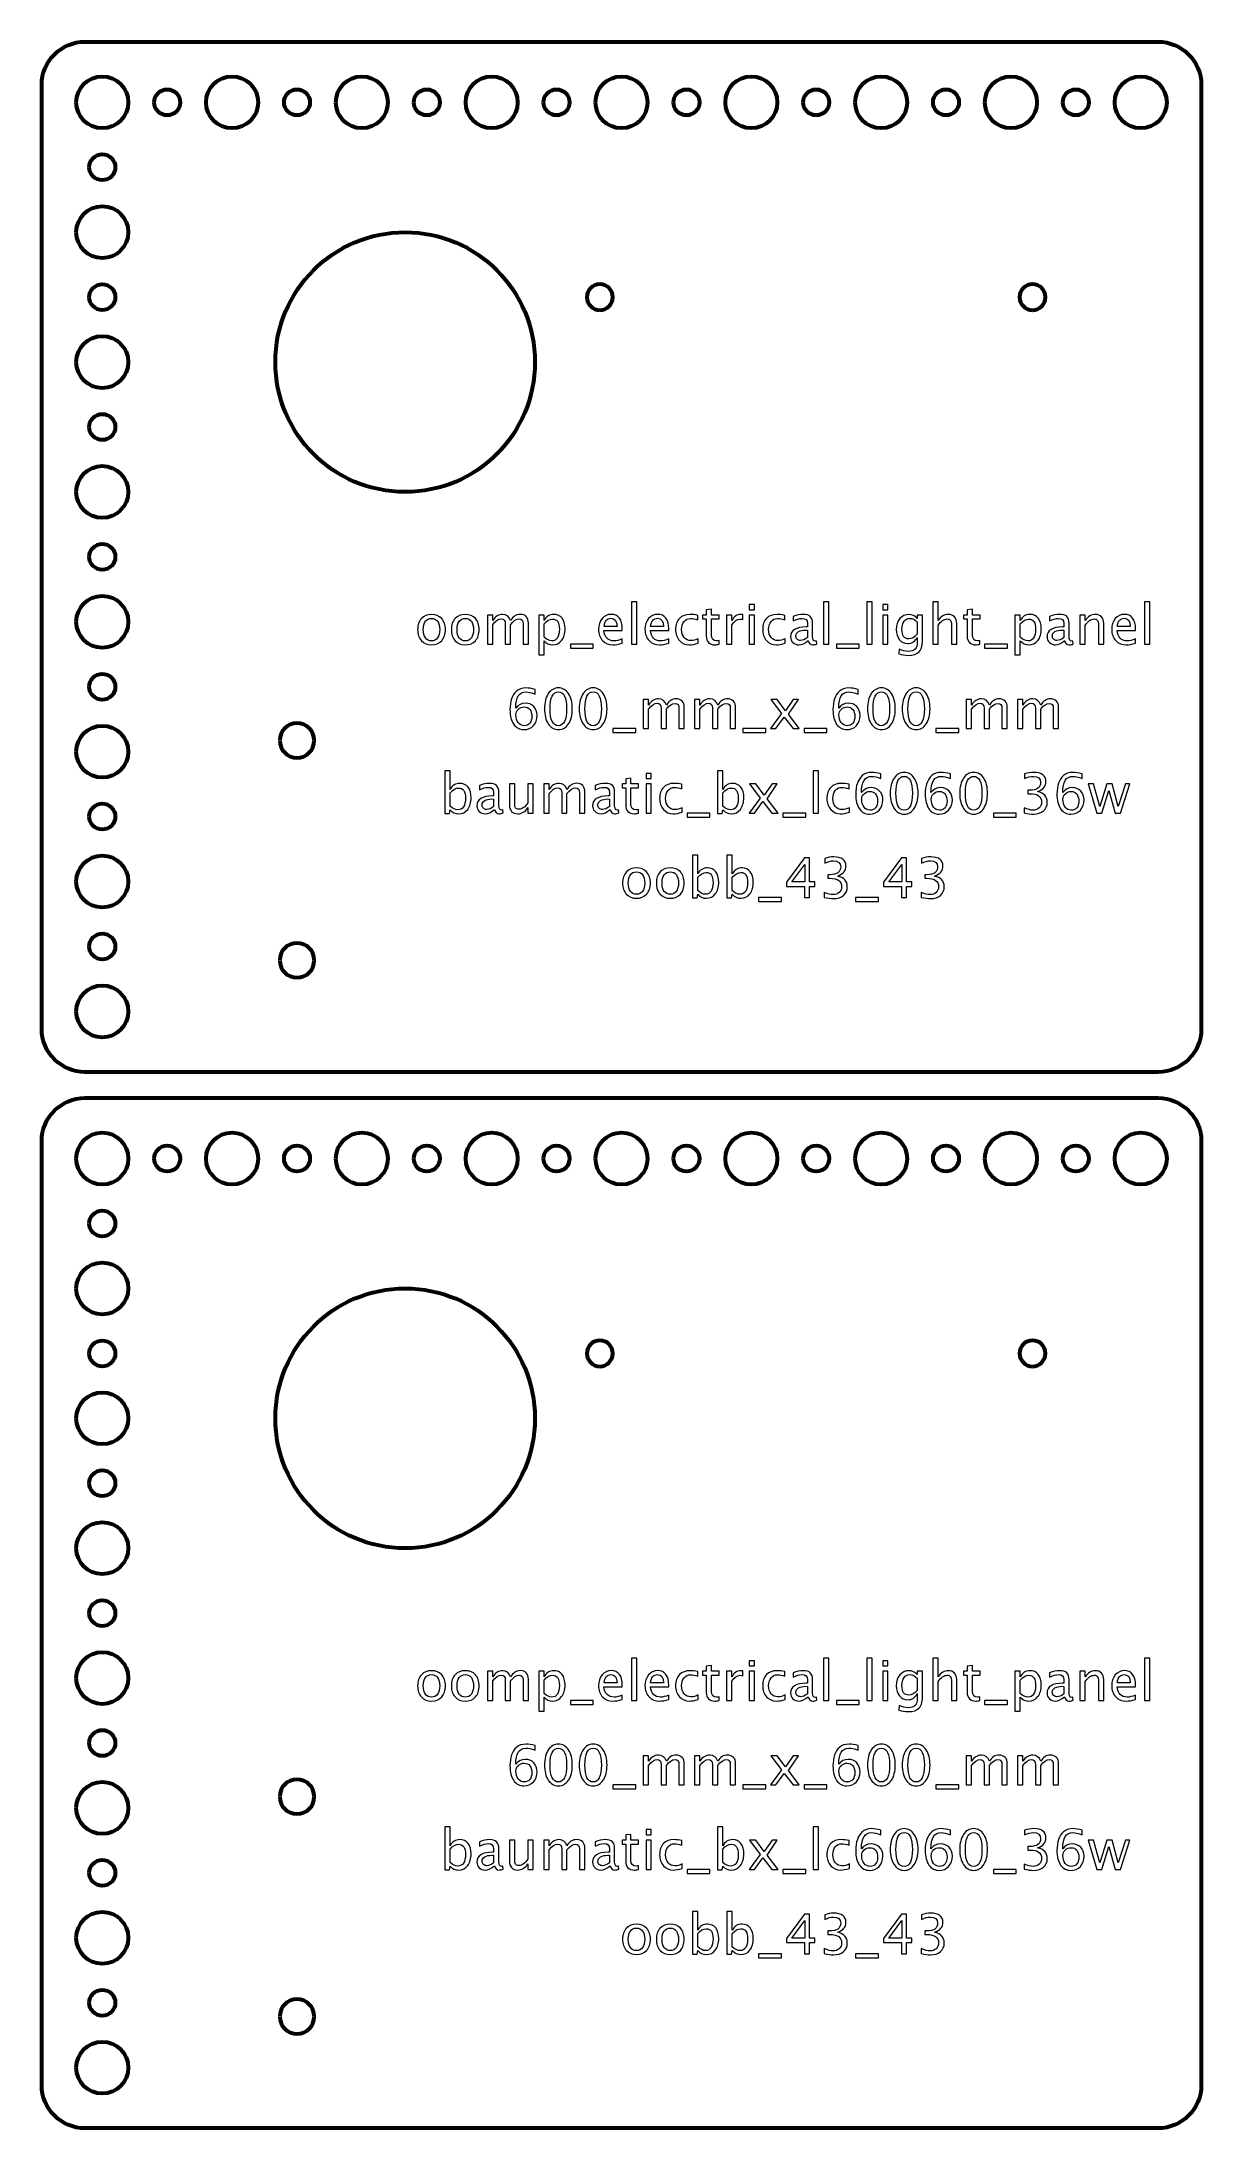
# Model space of a CAD drawing. Header units: centimetres. Extents: x -6.7 to 6.7, y -12.1 to 12.1.
import ezdxf

# ---------------------------------------------------------------- set-up
doc = ezdxf.new("R2010")
doc.units = ezdxf.units.CM
doc.header["$MEASUREMENT"] = 0
doc.layers.add('Layer 1', color=7, linetype='Continuous')

msp = doc.modelspace()

# ---------------------------------------------------------------- linework, layer by layer
at = {"layer": 'Layer 1', "lineweight": 53}
for points, knots in [([(6.2, 12.05), (6.2, 12.05), (-6.2, 12.05), (-6.2, 12.05), (-6.2, 12.05), (-6.47614, 12.05), (-6.7, 11.82614), (-6.7, 11.55), (-6.7, 11.55), (-6.7, 11.55), (-6.7, 0.65), (-6.7, 0.65), (-6.7, 0.65), (-6.7, 0.37386), (-6.47614, 0.15), (-6.2, 0.15), (-6.2, 0.15), (-6.2, 0.15), (6.2, 0.15), (6.2, 0.15), (6.2, 0.15), (6.47614, 0.15), (6.7, 0.37386), (6.7, 0.65), (6.7, 0.65), (6.7, 0.65), (6.7, 11.55), (6.7, 11.55), (6.7, 11.55), (6.7, 11.82614), (6.47614, 12.05), (6.2, 12.05)], [0, 0, 0, 0, 0.11111111, 0.11111111, 0.11111111, 0.11111111, 0.22222222, 0.22222222, 0.22222222, 0.22222222, 0.33333333, 0.33333333, 0.33333333, 0.33333333, 0.44444444, 0.44444444, 0.44444444, 0.44444444, 0.55555556, 0.55555556, 0.55555556, 0.55555556, 0.66666667, 0.66666667, 0.66666667, 0.66666667, 0.77777778, 0.77777778, 0.77777778, 0.77777778, 1, 1, 1, 1]), ([(-6.3, 11.35), (-6.3, 11.18431), (-6.16569, 11.05), (-6, 11.05), (-6, 11.05), (-5.83431, 11.05), (-5.7, 11.18431), (-5.7, 11.35), (-5.7, 11.35), (-5.7, 11.51569), (-5.83431, 11.65), (-6, 11.65), (-6, 11.65), (-6.16569, 11.65), (-6.3, 11.51569), (-6.3, 11.35)], [0, 0, 0, 0, 0.2, 0.2, 0.2, 0.2, 0.4, 0.4, 0.4, 0.4, 0.6, 0.6, 0.6, 0.6, 1, 1, 1, 1]), ([(-4.8, 11.35), (-4.8, 11.18431), (-4.66569, 11.05), (-4.5, 11.05), (-4.5, 11.05), (-4.33431, 11.05), (-4.2, 11.18431), (-4.2, 11.35), (-4.2, 11.35), (-4.2, 11.51569), (-4.33431, 11.65), (-4.5, 11.65), (-4.5, 11.65), (-4.66569, 11.65), (-4.8, 11.51569), (-4.8, 11.35)], [0, 0, 0, 0, 0.2, 0.2, 0.2, 0.2, 0.4, 0.4, 0.4, 0.4, 0.6, 0.6, 0.6, 0.6, 1, 1, 1, 1]), ([(-3.3, 11.35), (-3.3, 11.18431), (-3.16569, 11.05), (-3, 11.05), (-3, 11.05), (-2.83431, 11.05), (-2.7, 11.18431), (-2.7, 11.35), (-2.7, 11.35), (-2.7, 11.51569), (-2.83431, 11.65), (-3, 11.65), (-3, 11.65), (-3.16569, 11.65), (-3.3, 11.51569), (-3.3, 11.35)], [0, 0, 0, 0, 0.2, 0.2, 0.2, 0.2, 0.4, 0.4, 0.4, 0.4, 0.6, 0.6, 0.6, 0.6, 1, 1, 1, 1]), ([(-1.8, 11.35), (-1.8, 11.18431), (-1.66569, 11.05), (-1.5, 11.05), (-1.5, 11.05), (-1.33431, 11.05), (-1.2, 11.18431), (-1.2, 11.35), (-1.2, 11.35), (-1.2, 11.51569), (-1.33431, 11.65), (-1.5, 11.65), (-1.5, 11.65), (-1.66569, 11.65), (-1.8, 11.51569), (-1.8, 11.35)], [0, 0, 0, 0, 0.2, 0.2, 0.2, 0.2, 0.4, 0.4, 0.4, 0.4, 0.6, 0.6, 0.6, 0.6, 1, 1, 1, 1]), ([(-0.3, 11.35), (-0.3, 11.18431), (-0.16569, 11.05), (0, 11.05), (0, 11.05), (0.16569, 11.05), (0.3, 11.18431), (0.3, 11.35), (0.3, 11.35), (0.3, 11.51569), (0.16569, 11.65), (0, 11.65), (0, 11.65), (-0.16569, 11.65), (-0.3, 11.51569), (-0.3, 11.35)], [0, 0, 0, 0, 0.2, 0.2, 0.2, 0.2, 0.4, 0.4, 0.4, 0.4, 0.6, 0.6, 0.6, 0.6, 1, 1, 1, 1]), ([(1.2, 11.35), (1.2, 11.18431), (1.33431, 11.05), (1.5, 11.05), (1.5, 11.05), (1.66569, 11.05), (1.8, 11.18431), (1.8, 11.35), (1.8, 11.35), (1.8, 11.51569), (1.66569, 11.65), (1.5, 11.65), (1.5, 11.65), (1.33431, 11.65), (1.2, 11.51569), (1.2, 11.35)], [0, 0, 0, 0, 0.2, 0.2, 0.2, 0.2, 0.4, 0.4, 0.4, 0.4, 0.6, 0.6, 0.6, 0.6, 1, 1, 1, 1]), ([(2.7, 11.35), (2.7, 11.18431), (2.83431, 11.05), (3, 11.05), (3, 11.05), (3.16569, 11.05), (3.3, 11.18431), (3.3, 11.35), (3.3, 11.35), (3.3, 11.51569), (3.16569, 11.65), (3, 11.65), (3, 11.65), (2.83431, 11.65), (2.7, 11.51569), (2.7, 11.35)], [0, 0, 0, 0, 0.2, 0.2, 0.2, 0.2, 0.4, 0.4, 0.4, 0.4, 0.6, 0.6, 0.6, 0.6, 1, 1, 1, 1]), ([(4.2, 11.35), (4.2, 11.18431), (4.33431, 11.05), (4.5, 11.05), (4.5, 11.05), (4.66569, 11.05), (4.8, 11.18431), (4.8, 11.35), (4.8, 11.35), (4.8, 11.51569), (4.66569, 11.65), (4.5, 11.65), (4.5, 11.65), (4.33431, 11.65), (4.2, 11.51569), (4.2, 11.35)], [0, 0, 0, 0, 0.2, 0.2, 0.2, 0.2, 0.4, 0.4, 0.4, 0.4, 0.6, 0.6, 0.6, 0.6, 1, 1, 1, 1]), ([(5.7, 11.35), (5.7, 11.18431), (5.83431, 11.05), (6, 11.05), (6, 11.05), (6.16569, 11.05), (6.3, 11.18431), (6.3, 11.35), (6.3, 11.35), (6.3, 11.51569), (6.16569, 11.65), (6, 11.65), (6, 11.65), (5.83431, 11.65), (5.7, 11.51569), (5.7, 11.35)], [0, 0, 0, 0, 0.2, 0.2, 0.2, 0.2, 0.4, 0.4, 0.4, 0.4, 0.6, 0.6, 0.6, 0.6, 1, 1, 1, 1]), ([(-5.4, 11.35), (-5.4, 11.26716), (-5.33284, 11.2), (-5.25, 11.2), (-5.25, 11.2), (-5.16716, 11.2), (-5.1, 11.26716), (-5.1, 11.35), (-5.1, 11.35), (-5.1, 11.43284), (-5.16716, 11.5), (-5.25, 11.5), (-5.25, 11.5), (-5.33284, 11.5), (-5.4, 11.43284), (-5.4, 11.35)], [0, 0, 0, 0, 0.2, 0.2, 0.2, 0.2, 0.4, 0.4, 0.4, 0.4, 0.6, 0.6, 0.6, 0.6, 1, 1, 1, 1]), ([(-3.9, 11.35), (-3.9, 11.26716), (-3.83284, 11.2), (-3.75, 11.2), (-3.75, 11.2), (-3.66716, 11.2), (-3.6, 11.26716), (-3.6, 11.35), (-3.6, 11.35), (-3.6, 11.43284), (-3.66716, 11.5), (-3.75, 11.5), (-3.75, 11.5), (-3.83284, 11.5), (-3.9, 11.43284), (-3.9, 11.35)], [0, 0, 0, 0, 0.2, 0.2, 0.2, 0.2, 0.4, 0.4, 0.4, 0.4, 0.6, 0.6, 0.6, 0.6, 1, 1, 1, 1]), ([(-2.4, 11.35), (-2.4, 11.26716), (-2.33284, 11.2), (-2.25, 11.2), (-2.25, 11.2), (-2.16716, 11.2), (-2.1, 11.26716), (-2.1, 11.35), (-2.1, 11.35), (-2.1, 11.43284), (-2.16716, 11.5), (-2.25, 11.5), (-2.25, 11.5), (-2.33284, 11.5), (-2.4, 11.43284), (-2.4, 11.35)], [0, 0, 0, 0, 0.2, 0.2, 0.2, 0.2, 0.4, 0.4, 0.4, 0.4, 0.6, 0.6, 0.6, 0.6, 1, 1, 1, 1]), ([(-0.9, 11.35), (-0.9, 11.26716), (-0.83284, 11.2), (-0.75, 11.2), (-0.75, 11.2), (-0.66716, 11.2), (-0.6, 11.26716), (-0.6, 11.35), (-0.6, 11.35), (-0.6, 11.43284), (-0.66716, 11.5), (-0.75, 11.5), (-0.75, 11.5), (-0.83284, 11.5), (-0.9, 11.43284), (-0.9, 11.35)], [0, 0, 0, 0, 0.2, 0.2, 0.2, 0.2, 0.4, 0.4, 0.4, 0.4, 0.6, 0.6, 0.6, 0.6, 1, 1, 1, 1]), ([(0.6, 11.35), (0.6, 11.26716), (0.66716, 11.2), (0.75, 11.2), (0.75, 11.2), (0.83284, 11.2), (0.9, 11.26716), (0.9, 11.35), (0.9, 11.35), (0.9, 11.43284), (0.83284, 11.5), (0.75, 11.5), (0.75, 11.5), (0.66716, 11.5), (0.6, 11.43284), (0.6, 11.35)], [0, 0, 0, 0, 0.2, 0.2, 0.2, 0.2, 0.4, 0.4, 0.4, 0.4, 0.6, 0.6, 0.6, 0.6, 1, 1, 1, 1]), ([(2.1, 11.35), (2.1, 11.26716), (2.16716, 11.2), (2.25, 11.2), (2.25, 11.2), (2.33284, 11.2), (2.4, 11.26716), (2.4, 11.35), (2.4, 11.35), (2.4, 11.43284), (2.33284, 11.5), (2.25, 11.5), (2.25, 11.5), (2.16716, 11.5), (2.1, 11.43284), (2.1, 11.35)], [0, 0, 0, 0, 0.2, 0.2, 0.2, 0.2, 0.4, 0.4, 0.4, 0.4, 0.6, 0.6, 0.6, 0.6, 1, 1, 1, 1]), ([(3.6, 11.35), (3.6, 11.26716), (3.66716, 11.2), (3.75, 11.2), (3.75, 11.2), (3.83284, 11.2), (3.9, 11.26716), (3.9, 11.35), (3.9, 11.35), (3.9, 11.43284), (3.83284, 11.5), (3.75, 11.5), (3.75, 11.5), (3.66716, 11.5), (3.6, 11.43284), (3.6, 11.35)], [0, 0, 0, 0, 0.2, 0.2, 0.2, 0.2, 0.4, 0.4, 0.4, 0.4, 0.6, 0.6, 0.6, 0.6, 1, 1, 1, 1]), ([(5.1, 11.35), (5.1, 11.26716), (5.16716, 11.2), (5.25, 11.2), (5.25, 11.2), (5.33284, 11.2), (5.4, 11.26716), (5.4, 11.35), (5.4, 11.35), (5.4, 11.43284), (5.33284, 11.5), (5.25, 11.5), (5.25, 11.5), (5.16716, 11.5), (5.1, 11.43284), (5.1, 11.35)], [0, 0, 0, 0, 0.2, 0.2, 0.2, 0.2, 0.4, 0.4, 0.4, 0.4, 0.6, 0.6, 0.6, 0.6, 1, 1, 1, 1]), ([(-6.15, 10.6), (-6.15, 10.51716), (-6.08284, 10.45), (-6, 10.45), (-6, 10.45), (-5.91716, 10.45), (-5.85, 10.51716), (-5.85, 10.6), (-5.85, 10.6), (-5.85, 10.68284), (-5.91716, 10.75), (-6, 10.75), (-6, 10.75), (-6.08284, 10.75), (-6.15, 10.68284), (-6.15, 10.6)], [0, 0, 0, 0, 0.2, 0.2, 0.2, 0.2, 0.4, 0.4, 0.4, 0.4, 0.6, 0.6, 0.6, 0.6, 1, 1, 1, 1]), ([(-6.3, 9.85), (-6.3, 9.68431), (-6.16569, 9.55), (-6, 9.55), (-6, 9.55), (-5.83431, 9.55), (-5.7, 9.68431), (-5.7, 9.85), (-5.7, 9.85), (-5.7, 10.01569), (-5.83431, 10.15), (-6, 10.15), (-6, 10.15), (-6.16569, 10.15), (-6.3, 10.01569), (-6.3, 9.85)], [0, 0, 0, 0, 0.2, 0.2, 0.2, 0.2, 0.4, 0.4, 0.4, 0.4, 0.6, 0.6, 0.6, 0.6, 1, 1, 1, 1]), ([(-4, 8.35), (-4, 7.52157), (-3.32843, 6.85), (-2.5, 6.85), (-2.5, 6.85), (-1.67157, 6.85), (-1, 7.52157), (-1, 8.35), (-1, 8.35), (-1, 9.17843), (-1.67157, 9.85), (-2.5, 9.85), (-2.5, 9.85), (-3.32843, 9.85), (-4, 9.17843), (-4, 8.35)], [0, 0, 0, 0, 0.2, 0.2, 0.2, 0.2, 0.4, 0.4, 0.4, 0.4, 0.6, 0.6, 0.6, 0.6, 1, 1, 1, 1]), ([(-6.15, 9.1), (-6.15, 9.01716), (-6.08284, 8.95), (-6, 8.95), (-6, 8.95), (-5.91716, 8.95), (-5.85, 9.01716), (-5.85, 9.1), (-5.85, 9.1), (-5.85, 9.18284), (-5.91716, 9.25), (-6, 9.25), (-6, 9.25), (-6.08284, 9.25), (-6.15, 9.18284), (-6.15, 9.1)], [0, 0, 0, 0, 0.2, 0.2, 0.2, 0.2, 0.4, 0.4, 0.4, 0.4, 0.6, 0.6, 0.6, 0.6, 1, 1, 1, 1]), ([(-0.25, 8.95), (-0.33284, 8.95), (-0.4, 9.01716), (-0.4, 9.1), (-0.4, 9.1), (-0.4, 9.18284), (-0.33284, 9.25), (-0.25, 9.25), (-0.25, 9.25), (-0.16716, 9.25), (-0.1, 9.18284), (-0.1, 9.1), (-0.1, 9.1), (-0.1, 9.01716), (-0.16716, 8.95), (-0.25, 8.95)], [0, 0, 0, 0, 0.2, 0.2, 0.2, 0.2, 0.4, 0.4, 0.4, 0.4, 0.6, 0.6, 0.6, 0.6, 1, 1, 1, 1]), ([(4.75, 8.95), (4.66716, 8.95), (4.6, 9.01716), (4.6, 9.1), (4.6, 9.1), (4.6, 9.18284), (4.66716, 9.25), (4.75, 9.25), (4.75, 9.25), (4.83284, 9.25), (4.9, 9.18284), (4.9, 9.1), (4.9, 9.1), (4.9, 9.01716), (4.83284, 8.95), (4.75, 8.95)], [0, 0, 0, 0, 0.2, 0.2, 0.2, 0.2, 0.4, 0.4, 0.4, 0.4, 0.6, 0.6, 0.6, 0.6, 1, 1, 1, 1]), ([(-6.3, 8.35), (-6.3, 8.18431), (-6.16569, 8.05), (-6, 8.05), (-6, 8.05), (-5.83431, 8.05), (-5.7, 8.18431), (-5.7, 8.35), (-5.7, 8.35), (-5.7, 8.51569), (-5.83431, 8.65), (-6, 8.65), (-6, 8.65), (-6.16569, 8.65), (-6.3, 8.51569), (-6.3, 8.35)], [0, 0, 0, 0, 0.2, 0.2, 0.2, 0.2, 0.4, 0.4, 0.4, 0.4, 0.6, 0.6, 0.6, 0.6, 1, 1, 1, 1]), ([(-6.15, 7.6), (-6.15, 7.51716), (-6.08284, 7.45), (-6, 7.45), (-6, 7.45), (-5.91716, 7.45), (-5.85, 7.51716), (-5.85, 7.6), (-5.85, 7.6), (-5.85, 7.68284), (-5.91716, 7.75), (-6, 7.75), (-6, 7.75), (-6.08284, 7.75), (-6.15, 7.68284), (-6.15, 7.6)], [0, 0, 0, 0, 0.2, 0.2, 0.2, 0.2, 0.4, 0.4, 0.4, 0.4, 0.6, 0.6, 0.6, 0.6, 1, 1, 1, 1]), ([(-6.3, 6.85), (-6.3, 6.68431), (-6.16569, 6.55), (-6, 6.55), (-6, 6.55), (-5.83431, 6.55), (-5.7, 6.68431), (-5.7, 6.85), (-5.7, 6.85), (-5.7, 7.01569), (-5.83431, 7.15), (-6, 7.15), (-6, 7.15), (-6.16569, 7.15), (-6.3, 7.01569), (-6.3, 6.85)], [0, 0, 0, 0, 0.2, 0.2, 0.2, 0.2, 0.4, 0.4, 0.4, 0.4, 0.6, 0.6, 0.6, 0.6, 1, 1, 1, 1]), ([(-6.15, 6.1), (-6.15, 6.01716), (-6.08284, 5.95), (-6, 5.95), (-6, 5.95), (-5.91716, 5.95), (-5.85, 6.01716), (-5.85, 6.1), (-5.85, 6.1), (-5.85, 6.18284), (-5.91716, 6.25), (-6, 6.25), (-6, 6.25), (-6.08284, 6.25), (-6.15, 6.18284), (-6.15, 6.1)], [0, 0, 0, 0, 0.2, 0.2, 0.2, 0.2, 0.4, 0.4, 0.4, 0.4, 0.6, 0.6, 0.6, 0.6, 1, 1, 1, 1]), ([(-6.3, 5.35), (-6.3, 5.18431), (-6.16569, 5.05), (-6, 5.05), (-6, 5.05), (-5.83431, 5.05), (-5.7, 5.18431), (-5.7, 5.35), (-5.7, 5.35), (-5.7, 5.51569), (-5.83431, 5.65), (-6, 5.65), (-6, 5.65), (-6.16569, 5.65), (-6.3, 5.51569), (-6.3, 5.35)], [0, 0, 0, 0, 0.2, 0.2, 0.2, 0.2, 0.4, 0.4, 0.4, 0.4, 0.6, 0.6, 0.6, 0.6, 1, 1, 1, 1]), ([(-6.15, 4.6), (-6.15, 4.51716), (-6.08284, 4.45), (-6, 4.45), (-6, 4.45), (-5.91716, 4.45), (-5.85, 4.51716), (-5.85, 4.6), (-5.85, 4.6), (-5.85, 4.68284), (-5.91716, 4.75), (-6, 4.75), (-6, 4.75), (-6.08284, 4.75), (-6.15, 4.68284), (-6.15, 4.6)], [0, 0, 0, 0, 0.2, 0.2, 0.2, 0.2, 0.4, 0.4, 0.4, 0.4, 0.6, 0.6, 0.6, 0.6, 1, 1, 1, 1]), ([(-6.3, 3.85), (-6.3, 3.68431), (-6.16569, 3.55), (-6, 3.55), (-6, 3.55), (-5.83431, 3.55), (-5.7, 3.68431), (-5.7, 3.85), (-5.7, 3.85), (-5.7, 4.01569), (-5.83431, 4.15), (-6, 4.15), (-6, 4.15), (-6.16569, 4.15), (-6.3, 4.01569), (-6.3, 3.85)], [0, 0, 0, 0, 0.2, 0.2, 0.2, 0.2, 0.4, 0.4, 0.4, 0.4, 0.6, 0.6, 0.6, 0.6, 1, 1, 1, 1]), ([(-3.95, 3.98), (-3.95, 4.09046), (-3.86046, 4.18), (-3.75, 4.18), (-3.75, 4.18), (-3.63954, 4.18), (-3.55, 4.09046), (-3.55, 3.98), (-3.55, 3.98), (-3.55, 3.86954), (-3.63954, 3.78), (-3.75, 3.78), (-3.75, 3.78), (-3.86046, 3.78), (-3.95, 3.86954), (-3.95, 3.98)], [0, 0, 0, 0, 0.2, 0.2, 0.2, 0.2, 0.4, 0.4, 0.4, 0.4, 0.6, 0.6, 0.6, 0.6, 1, 1, 1, 1]), ([(-6.15, 3.1), (-6.15, 3.01716), (-6.08284, 2.95), (-6, 2.95), (-6, 2.95), (-5.91716, 2.95), (-5.85, 3.01716), (-5.85, 3.1), (-5.85, 3.1), (-5.85, 3.18284), (-5.91716, 3.25), (-6, 3.25), (-6, 3.25), (-6.08284, 3.25), (-6.15, 3.18284), (-6.15, 3.1)], [0, 0, 0, 0, 0.2, 0.2, 0.2, 0.2, 0.4, 0.4, 0.4, 0.4, 0.6, 0.6, 0.6, 0.6, 1, 1, 1, 1]), ([(-6.3, 2.35), (-6.3, 2.18431), (-6.16569, 2.05), (-6, 2.05), (-6, 2.05), (-5.83431, 2.05), (-5.7, 2.18431), (-5.7, 2.35), (-5.7, 2.35), (-5.7, 2.51569), (-5.83431, 2.65), (-6, 2.65), (-6, 2.65), (-6.16569, 2.65), (-6.3, 2.51569), (-6.3, 2.35)], [0, 0, 0, 0, 0.2, 0.2, 0.2, 0.2, 0.4, 0.4, 0.4, 0.4, 0.6, 0.6, 0.6, 0.6, 1, 1, 1, 1]), ([(-6.15, 1.6), (-6.15, 1.51716), (-6.08284, 1.45), (-6, 1.45), (-6, 1.45), (-5.91716, 1.45), (-5.85, 1.51716), (-5.85, 1.6), (-5.85, 1.6), (-5.85, 1.68284), (-5.91716, 1.75), (-6, 1.75), (-6, 1.75), (-6.08284, 1.75), (-6.15, 1.68284), (-6.15, 1.6)], [0, 0, 0, 0, 0.2, 0.2, 0.2, 0.2, 0.4, 0.4, 0.4, 0.4, 0.6, 0.6, 0.6, 0.6, 1, 1, 1, 1]), ([(-3.95, 1.44), (-3.95, 1.55046), (-3.86046, 1.64), (-3.75, 1.64), (-3.75, 1.64), (-3.63954, 1.64), (-3.55, 1.55046), (-3.55, 1.44), (-3.55, 1.44), (-3.55, 1.32954), (-3.63954, 1.24), (-3.75, 1.24), (-3.75, 1.24), (-3.86046, 1.24), (-3.95, 1.32954), (-3.95, 1.44)], [0, 0, 0, 0, 0.2, 0.2, 0.2, 0.2, 0.4, 0.4, 0.4, 0.4, 0.6, 0.6, 0.6, 0.6, 1, 1, 1, 1]), ([(-6.3, 0.85), (-6.3, 0.68431), (-6.16569, 0.55), (-6, 0.55), (-6, 0.55), (-5.83431, 0.55), (-5.7, 0.68431), (-5.7, 0.85), (-5.7, 0.85), (-5.7, 1.01569), (-5.83431, 1.15), (-6, 1.15), (-6, 1.15), (-6.16569, 1.15), (-6.3, 1.01569), (-6.3, 0.85)], [0, 0, 0, 0, 0.2, 0.2, 0.2, 0.2, 0.4, 0.4, 0.4, 0.4, 0.6, 0.6, 0.6, 0.6, 1, 1, 1, 1]), ([(6.2, -0.15), (6.2, -0.15), (-6.2, -0.15), (-6.2, -0.15), (-6.2, -0.15), (-6.47614, -0.15), (-6.7, -0.37386), (-6.7, -0.65), (-6.7, -0.65), (-6.7, -0.65), (-6.7, -11.55), (-6.7, -11.55), (-6.7, -11.55), (-6.7, -11.82614), (-6.47614, -12.05), (-6.2, -12.05), (-6.2, -12.05), (-6.2, -12.05), (6.2, -12.05), (6.2, -12.05), (6.2, -12.05), (6.47614, -12.05), (6.7, -11.82614), (6.7, -11.55), (6.7, -11.55), (6.7, -11.55), (6.7, -0.65), (6.7, -0.65), (6.7, -0.65), (6.7, -0.37386), (6.47614, -0.15), (6.2, -0.15)], [0, 0, 0, 0, 0.11111111, 0.11111111, 0.11111111, 0.11111111, 0.22222222, 0.22222222, 0.22222222, 0.22222222, 0.33333333, 0.33333333, 0.33333333, 0.33333333, 0.44444444, 0.44444444, 0.44444444, 0.44444444, 0.55555556, 0.55555556, 0.55555556, 0.55555556, 0.66666667, 0.66666667, 0.66666667, 0.66666667, 0.77777778, 0.77777778, 0.77777778, 0.77777778, 1, 1, 1, 1]), ([(-6.3, -0.85), (-6.3, -1.01569), (-6.16569, -1.15), (-6, -1.15), (-6, -1.15), (-5.83431, -1.15), (-5.7, -1.01569), (-5.7, -0.85), (-5.7, -0.85), (-5.7, -0.68431), (-5.83431, -0.55), (-6, -0.55), (-6, -0.55), (-6.16569, -0.55), (-6.3, -0.68431), (-6.3, -0.85)], [0, 0, 0, 0, 0.2, 0.2, 0.2, 0.2, 0.4, 0.4, 0.4, 0.4, 0.6, 0.6, 0.6, 0.6, 1, 1, 1, 1]), ([(-5.4, -0.85), (-5.4, -0.93284), (-5.33284, -1), (-5.25, -1), (-5.25, -1), (-5.16716, -1), (-5.1, -0.93284), (-5.1, -0.85), (-5.1, -0.85), (-5.1, -0.76716), (-5.16716, -0.7), (-5.25, -0.7), (-5.25, -0.7), (-5.33284, -0.7), (-5.4, -0.76716), (-5.4, -0.85)], [0, 0, 0, 0, 0.2, 0.2, 0.2, 0.2, 0.4, 0.4, 0.4, 0.4, 0.6, 0.6, 0.6, 0.6, 1, 1, 1, 1]), ([(-4.8, -0.85), (-4.8, -1.01569), (-4.66569, -1.15), (-4.5, -1.15), (-4.5, -1.15), (-4.33431, -1.15), (-4.2, -1.01569), (-4.2, -0.85), (-4.2, -0.85), (-4.2, -0.68431), (-4.33431, -0.55), (-4.5, -0.55), (-4.5, -0.55), (-4.66569, -0.55), (-4.8, -0.68431), (-4.8, -0.85)], [0, 0, 0, 0, 0.2, 0.2, 0.2, 0.2, 0.4, 0.4, 0.4, 0.4, 0.6, 0.6, 0.6, 0.6, 1, 1, 1, 1]), ([(-3.9, -0.85), (-3.9, -0.93284), (-3.83284, -1), (-3.75, -1), (-3.75, -1), (-3.66716, -1), (-3.6, -0.93284), (-3.6, -0.85), (-3.6, -0.85), (-3.6, -0.76716), (-3.66716, -0.7), (-3.75, -0.7), (-3.75, -0.7), (-3.83284, -0.7), (-3.9, -0.76716), (-3.9, -0.85)], [0, 0, 0, 0, 0.2, 0.2, 0.2, 0.2, 0.4, 0.4, 0.4, 0.4, 0.6, 0.6, 0.6, 0.6, 1, 1, 1, 1]), ([(-3.3, -0.85), (-3.3, -1.01569), (-3.16569, -1.15), (-3, -1.15), (-3, -1.15), (-2.83431, -1.15), (-2.7, -1.01569), (-2.7, -0.85), (-2.7, -0.85), (-2.7, -0.68431), (-2.83431, -0.55), (-3, -0.55), (-3, -0.55), (-3.16569, -0.55), (-3.3, -0.68431), (-3.3, -0.85)], [0, 0, 0, 0, 0.2, 0.2, 0.2, 0.2, 0.4, 0.4, 0.4, 0.4, 0.6, 0.6, 0.6, 0.6, 1, 1, 1, 1]), ([(-2.4, -0.85), (-2.4, -0.93284), (-2.33284, -1), (-2.25, -1), (-2.25, -1), (-2.16716, -1), (-2.1, -0.93284), (-2.1, -0.85), (-2.1, -0.85), (-2.1, -0.76716), (-2.16716, -0.7), (-2.25, -0.7), (-2.25, -0.7), (-2.33284, -0.7), (-2.4, -0.76716), (-2.4, -0.85)], [0, 0, 0, 0, 0.2, 0.2, 0.2, 0.2, 0.4, 0.4, 0.4, 0.4, 0.6, 0.6, 0.6, 0.6, 1, 1, 1, 1]), ([(-1.8, -0.85), (-1.8, -1.01569), (-1.66569, -1.15), (-1.5, -1.15), (-1.5, -1.15), (-1.33431, -1.15), (-1.2, -1.01569), (-1.2, -0.85), (-1.2, -0.85), (-1.2, -0.68431), (-1.33431, -0.55), (-1.5, -0.55), (-1.5, -0.55), (-1.66569, -0.55), (-1.8, -0.68431), (-1.8, -0.85)], [0, 0, 0, 0, 0.2, 0.2, 0.2, 0.2, 0.4, 0.4, 0.4, 0.4, 0.6, 0.6, 0.6, 0.6, 1, 1, 1, 1]), ([(-0.9, -0.85), (-0.9, -0.93284), (-0.83284, -1), (-0.75, -1), (-0.75, -1), (-0.66716, -1), (-0.6, -0.93284), (-0.6, -0.85), (-0.6, -0.85), (-0.6, -0.76716), (-0.66716, -0.7), (-0.75, -0.7), (-0.75, -0.7), (-0.83284, -0.7), (-0.9, -0.76716), (-0.9, -0.85)], [0, 0, 0, 0, 0.2, 0.2, 0.2, 0.2, 0.4, 0.4, 0.4, 0.4, 0.6, 0.6, 0.6, 0.6, 1, 1, 1, 1]), ([(-0.3, -0.85), (-0.3, -1.01569), (-0.16569, -1.15), (0, -1.15), (0, -1.15), (0.16569, -1.15), (0.3, -1.01569), (0.3, -0.85), (0.3, -0.85), (0.3, -0.68431), (0.16569, -0.55), (0, -0.55), (0, -0.55), (-0.16569, -0.55), (-0.3, -0.68431), (-0.3, -0.85)], [0, 0, 0, 0, 0.2, 0.2, 0.2, 0.2, 0.4, 0.4, 0.4, 0.4, 0.6, 0.6, 0.6, 0.6, 1, 1, 1, 1]), ([(0.6, -0.85), (0.6, -0.93284), (0.66716, -1), (0.75, -1), (0.75, -1), (0.83284, -1), (0.9, -0.93284), (0.9, -0.85), (0.9, -0.85), (0.9, -0.76716), (0.83284, -0.7), (0.75, -0.7), (0.75, -0.7), (0.66716, -0.7), (0.6, -0.76716), (0.6, -0.85)], [0, 0, 0, 0, 0.2, 0.2, 0.2, 0.2, 0.4, 0.4, 0.4, 0.4, 0.6, 0.6, 0.6, 0.6, 1, 1, 1, 1]), ([(1.2, -0.85), (1.2, -1.01569), (1.33431, -1.15), (1.5, -1.15), (1.5, -1.15), (1.66569, -1.15), (1.8, -1.01569), (1.8, -0.85), (1.8, -0.85), (1.8, -0.68431), (1.66569, -0.55), (1.5, -0.55), (1.5, -0.55), (1.33431, -0.55), (1.2, -0.68431), (1.2, -0.85)], [0, 0, 0, 0, 0.2, 0.2, 0.2, 0.2, 0.4, 0.4, 0.4, 0.4, 0.6, 0.6, 0.6, 0.6, 1, 1, 1, 1]), ([(2.1, -0.85), (2.1, -0.93284), (2.16716, -1), (2.25, -1), (2.25, -1), (2.33284, -1), (2.4, -0.93284), (2.4, -0.85), (2.4, -0.85), (2.4, -0.76716), (2.33284, -0.7), (2.25, -0.7), (2.25, -0.7), (2.16716, -0.7), (2.1, -0.76716), (2.1, -0.85)], [0, 0, 0, 0, 0.2, 0.2, 0.2, 0.2, 0.4, 0.4, 0.4, 0.4, 0.6, 0.6, 0.6, 0.6, 1, 1, 1, 1]), ([(2.7, -0.85), (2.7, -1.01569), (2.83431, -1.15), (3, -1.15), (3, -1.15), (3.16569, -1.15), (3.3, -1.01569), (3.3, -0.85), (3.3, -0.85), (3.3, -0.68431), (3.16569, -0.55), (3, -0.55), (3, -0.55), (2.83431, -0.55), (2.7, -0.68431), (2.7, -0.85)], [0, 0, 0, 0, 0.2, 0.2, 0.2, 0.2, 0.4, 0.4, 0.4, 0.4, 0.6, 0.6, 0.6, 0.6, 1, 1, 1, 1]), ([(3.6, -0.85), (3.6, -0.93284), (3.66716, -1), (3.75, -1), (3.75, -1), (3.83284, -1), (3.9, -0.93284), (3.9, -0.85), (3.9, -0.85), (3.9, -0.76716), (3.83284, -0.7), (3.75, -0.7), (3.75, -0.7), (3.66716, -0.7), (3.6, -0.76716), (3.6, -0.85)], [0, 0, 0, 0, 0.2, 0.2, 0.2, 0.2, 0.4, 0.4, 0.4, 0.4, 0.6, 0.6, 0.6, 0.6, 1, 1, 1, 1]), ([(4.2, -0.85), (4.2, -1.01569), (4.33431, -1.15), (4.5, -1.15), (4.5, -1.15), (4.66569, -1.15), (4.8, -1.01569), (4.8, -0.85), (4.8, -0.85), (4.8, -0.68431), (4.66569, -0.55), (4.5, -0.55), (4.5, -0.55), (4.33431, -0.55), (4.2, -0.68431), (4.2, -0.85)], [0, 0, 0, 0, 0.2, 0.2, 0.2, 0.2, 0.4, 0.4, 0.4, 0.4, 0.6, 0.6, 0.6, 0.6, 1, 1, 1, 1]), ([(5.1, -0.85), (5.1, -0.93284), (5.16716, -1), (5.25, -1), (5.25, -1), (5.33284, -1), (5.4, -0.93284), (5.4, -0.85), (5.4, -0.85), (5.4, -0.76716), (5.33284, -0.7), (5.25, -0.7), (5.25, -0.7), (5.16716, -0.7), (5.1, -0.76716), (5.1, -0.85)], [0, 0, 0, 0, 0.2, 0.2, 0.2, 0.2, 0.4, 0.4, 0.4, 0.4, 0.6, 0.6, 0.6, 0.6, 1, 1, 1, 1]), ([(5.7, -0.85), (5.7, -1.01569), (5.83431, -1.15), (6, -1.15), (6, -1.15), (6.16569, -1.15), (6.3, -1.01569), (6.3, -0.85), (6.3, -0.85), (6.3, -0.68431), (6.16569, -0.55), (6, -0.55), (6, -0.55), (5.83431, -0.55), (5.7, -0.68431), (5.7, -0.85)], [0, 0, 0, 0, 0.2, 0.2, 0.2, 0.2, 0.4, 0.4, 0.4, 0.4, 0.6, 0.6, 0.6, 0.6, 1, 1, 1, 1]), ([(-6.15, -1.6), (-6.15, -1.68284), (-6.08284, -1.75), (-6, -1.75), (-6, -1.75), (-5.91716, -1.75), (-5.85, -1.68284), (-5.85, -1.6), (-5.85, -1.6), (-5.85, -1.51716), (-5.91716, -1.45), (-6, -1.45), (-6, -1.45), (-6.08284, -1.45), (-6.15, -1.51716), (-6.15, -1.6)], [0, 0, 0, 0, 0.2, 0.2, 0.2, 0.2, 0.4, 0.4, 0.4, 0.4, 0.6, 0.6, 0.6, 0.6, 1, 1, 1, 1]), ([(-6.3, -2.35), (-6.3, -2.51569), (-6.16569, -2.65), (-6, -2.65), (-6, -2.65), (-5.83431, -2.65), (-5.7, -2.51569), (-5.7, -2.35), (-5.7, -2.35), (-5.7, -2.18431), (-5.83431, -2.05), (-6, -2.05), (-6, -2.05), (-6.16569, -2.05), (-6.3, -2.18431), (-6.3, -2.35)], [0, 0, 0, 0, 0.2, 0.2, 0.2, 0.2, 0.4, 0.4, 0.4, 0.4, 0.6, 0.6, 0.6, 0.6, 1, 1, 1, 1]), ([(-4, -3.85), (-4, -4.67843), (-3.32843, -5.35), (-2.5, -5.35), (-2.5, -5.35), (-1.67157, -5.35), (-1, -4.67843), (-1, -3.85), (-1, -3.85), (-1, -3.02157), (-1.67157, -2.35), (-2.5, -2.35), (-2.5, -2.35), (-3.32843, -2.35), (-4, -3.02157), (-4, -3.85)], [0, 0, 0, 0, 0.2, 0.2, 0.2, 0.2, 0.4, 0.4, 0.4, 0.4, 0.6, 0.6, 0.6, 0.6, 1, 1, 1, 1]), ([(-6.15, -3.1), (-6.15, -3.18284), (-6.08284, -3.25), (-6, -3.25), (-6, -3.25), (-5.91716, -3.25), (-5.85, -3.18284), (-5.85, -3.1), (-5.85, -3.1), (-5.85, -3.01716), (-5.91716, -2.95), (-6, -2.95), (-6, -2.95), (-6.08284, -2.95), (-6.15, -3.01716), (-6.15, -3.1)], [0, 0, 0, 0, 0.2, 0.2, 0.2, 0.2, 0.4, 0.4, 0.4, 0.4, 0.6, 0.6, 0.6, 0.6, 1, 1, 1, 1]), ([(-0.25, -3.25), (-0.33284, -3.25), (-0.4, -3.18284), (-0.4, -3.1), (-0.4, -3.1), (-0.4, -3.01716), (-0.33284, -2.95), (-0.25, -2.95), (-0.25, -2.95), (-0.16716, -2.95), (-0.1, -3.01716), (-0.1, -3.1), (-0.1, -3.1), (-0.1, -3.18284), (-0.16716, -3.25), (-0.25, -3.25)], [0, 0, 0, 0, 0.2, 0.2, 0.2, 0.2, 0.4, 0.4, 0.4, 0.4, 0.6, 0.6, 0.6, 0.6, 1, 1, 1, 1]), ([(4.75, -3.25), (4.66716, -3.25), (4.6, -3.18284), (4.6, -3.1), (4.6, -3.1), (4.6, -3.01716), (4.66716, -2.95), (4.75, -2.95), (4.75, -2.95), (4.83284, -2.95), (4.9, -3.01716), (4.9, -3.1), (4.9, -3.1), (4.9, -3.18284), (4.83284, -3.25), (4.75, -3.25)], [0, 0, 0, 0, 0.2, 0.2, 0.2, 0.2, 0.4, 0.4, 0.4, 0.4, 0.6, 0.6, 0.6, 0.6, 1, 1, 1, 1]), ([(-6.3, -3.85), (-6.3, -4.01569), (-6.16569, -4.15), (-6, -4.15), (-6, -4.15), (-5.83431, -4.15), (-5.7, -4.01569), (-5.7, -3.85), (-5.7, -3.85), (-5.7, -3.68431), (-5.83431, -3.55), (-6, -3.55), (-6, -3.55), (-6.16569, -3.55), (-6.3, -3.68431), (-6.3, -3.85)], [0, 0, 0, 0, 0.2, 0.2, 0.2, 0.2, 0.4, 0.4, 0.4, 0.4, 0.6, 0.6, 0.6, 0.6, 1, 1, 1, 1]), ([(-6.15, -4.6), (-6.15, -4.68284), (-6.08284, -4.75), (-6, -4.75), (-6, -4.75), (-5.91716, -4.75), (-5.85, -4.68284), (-5.85, -4.6), (-5.85, -4.6), (-5.85, -4.51716), (-5.91716, -4.45), (-6, -4.45), (-6, -4.45), (-6.08284, -4.45), (-6.15, -4.51716), (-6.15, -4.6)], [0, 0, 0, 0, 0.2, 0.2, 0.2, 0.2, 0.4, 0.4, 0.4, 0.4, 0.6, 0.6, 0.6, 0.6, 1, 1, 1, 1]), ([(-6.3, -5.35), (-6.3, -5.51569), (-6.16569, -5.65), (-6, -5.65), (-6, -5.65), (-5.83431, -5.65), (-5.7, -5.51569), (-5.7, -5.35), (-5.7, -5.35), (-5.7, -5.18431), (-5.83431, -5.05), (-6, -5.05), (-6, -5.05), (-6.16569, -5.05), (-6.3, -5.18431), (-6.3, -5.35)], [0, 0, 0, 0, 0.2, 0.2, 0.2, 0.2, 0.4, 0.4, 0.4, 0.4, 0.6, 0.6, 0.6, 0.6, 1, 1, 1, 1]), ([(-6.15, -6.1), (-6.15, -6.18284), (-6.08284, -6.25), (-6, -6.25), (-6, -6.25), (-5.91716, -6.25), (-5.85, -6.18284), (-5.85, -6.1), (-5.85, -6.1), (-5.85, -6.01716), (-5.91716, -5.95), (-6, -5.95), (-6, -5.95), (-6.08284, -5.95), (-6.15, -6.01716), (-6.15, -6.1)], [0, 0, 0, 0, 0.2, 0.2, 0.2, 0.2, 0.4, 0.4, 0.4, 0.4, 0.6, 0.6, 0.6, 0.6, 1, 1, 1, 1]), ([(-6.3, -6.85), (-6.3, -7.01569), (-6.16569, -7.15), (-6, -7.15), (-6, -7.15), (-5.83431, -7.15), (-5.7, -7.01569), (-5.7, -6.85), (-5.7, -6.85), (-5.7, -6.68431), (-5.83431, -6.55), (-6, -6.55), (-6, -6.55), (-6.16569, -6.55), (-6.3, -6.68431), (-6.3, -6.85)], [0, 0, 0, 0, 0.2, 0.2, 0.2, 0.2, 0.4, 0.4, 0.4, 0.4, 0.6, 0.6, 0.6, 0.6, 1, 1, 1, 1]), ([(-6.15, -7.6), (-6.15, -7.68284), (-6.08284, -7.75), (-6, -7.75), (-6, -7.75), (-5.91716, -7.75), (-5.85, -7.68284), (-5.85, -7.6), (-5.85, -7.6), (-5.85, -7.51716), (-5.91716, -7.45), (-6, -7.45), (-6, -7.45), (-6.08284, -7.45), (-6.15, -7.51716), (-6.15, -7.6)], [0, 0, 0, 0, 0.2, 0.2, 0.2, 0.2, 0.4, 0.4, 0.4, 0.4, 0.6, 0.6, 0.6, 0.6, 1, 1, 1, 1]), ([(-6.3, -8.35), (-6.3, -8.51569), (-6.16569, -8.65), (-6, -8.65), (-6, -8.65), (-5.83431, -8.65), (-5.7, -8.51569), (-5.7, -8.35), (-5.7, -8.35), (-5.7, -8.18431), (-5.83431, -8.05), (-6, -8.05), (-6, -8.05), (-6.16569, -8.05), (-6.3, -8.18431), (-6.3, -8.35)], [0, 0, 0, 0, 0.2, 0.2, 0.2, 0.2, 0.4, 0.4, 0.4, 0.4, 0.6, 0.6, 0.6, 0.6, 1, 1, 1, 1]), ([(-3.95, -8.22), (-3.95, -8.10954), (-3.86046, -8.02), (-3.75, -8.02), (-3.75, -8.02), (-3.63954, -8.02), (-3.55, -8.10954), (-3.55, -8.22), (-3.55, -8.22), (-3.55, -8.33046), (-3.63954, -8.42), (-3.75, -8.42), (-3.75, -8.42), (-3.86046, -8.42), (-3.95, -8.33046), (-3.95, -8.22)], [0, 0, 0, 0, 0.2, 0.2, 0.2, 0.2, 0.4, 0.4, 0.4, 0.4, 0.6, 0.6, 0.6, 0.6, 1, 1, 1, 1]), ([(-6.15, -9.1), (-6.15, -9.18284), (-6.08284, -9.25), (-6, -9.25), (-6, -9.25), (-5.91716, -9.25), (-5.85, -9.18284), (-5.85, -9.1), (-5.85, -9.1), (-5.85, -9.01716), (-5.91716, -8.95), (-6, -8.95), (-6, -8.95), (-6.08284, -8.95), (-6.15, -9.01716), (-6.15, -9.1)], [0, 0, 0, 0, 0.2, 0.2, 0.2, 0.2, 0.4, 0.4, 0.4, 0.4, 0.6, 0.6, 0.6, 0.6, 1, 1, 1, 1]), ([(-6.3, -9.85), (-6.3, -10.01569), (-6.16569, -10.15), (-6, -10.15), (-6, -10.15), (-5.83431, -10.15), (-5.7, -10.01569), (-5.7, -9.85), (-5.7, -9.85), (-5.7, -9.68431), (-5.83431, -9.55), (-6, -9.55), (-6, -9.55), (-6.16569, -9.55), (-6.3, -9.68431), (-6.3, -9.85)], [0, 0, 0, 0, 0.2, 0.2, 0.2, 0.2, 0.4, 0.4, 0.4, 0.4, 0.6, 0.6, 0.6, 0.6, 1, 1, 1, 1]), ([(-6.15, -10.6), (-6.15, -10.68284), (-6.08284, -10.75), (-6, -10.75), (-6, -10.75), (-5.91716, -10.75), (-5.85, -10.68284), (-5.85, -10.6), (-5.85, -10.6), (-5.85, -10.51716), (-5.91716, -10.45), (-6, -10.45), (-6, -10.45), (-6.08284, -10.45), (-6.15, -10.51716), (-6.15, -10.6)], [0, 0, 0, 0, 0.2, 0.2, 0.2, 0.2, 0.4, 0.4, 0.4, 0.4, 0.6, 0.6, 0.6, 0.6, 1, 1, 1, 1]), ([(-3.95, -10.76), (-3.95, -10.64954), (-3.86046, -10.56), (-3.75, -10.56), (-3.75, -10.56), (-3.63954, -10.56), (-3.55, -10.64954), (-3.55, -10.76), (-3.55, -10.76), (-3.55, -10.87046), (-3.63954, -10.96), (-3.75, -10.96), (-3.75, -10.96), (-3.86046, -10.96), (-3.95, -10.87046), (-3.95, -10.76)], [0, 0, 0, 0, 0.2, 0.2, 0.2, 0.2, 0.4, 0.4, 0.4, 0.4, 0.6, 0.6, 0.6, 0.6, 1, 1, 1, 1]), ([(-6.3, -11.35), (-6.3, -11.51569), (-6.16569, -11.65), (-6, -11.65), (-6, -11.65), (-5.83431, -11.65), (-5.7, -11.51569), (-5.7, -11.35), (-5.7, -11.35), (-5.7, -11.18431), (-5.83431, -11.05), (-6, -11.05), (-6, -11.05), (-6.16569, -11.05), (-6.3, -11.18431), (-6.3, -11.35)], [0, 0, 0, 0, 0.2, 0.2, 0.2, 0.2, 0.4, 0.4, 0.4, 0.4, 0.6, 0.6, 0.6, 0.6, 1, 1, 1, 1])]:
    msp.add_open_spline(points, degree=3, knots=knots, dxfattribs=at)
at = {"layer": 'Layer 1', "color": 5, "lineweight": 9}
for points, knots in [([(0.11458, 5.09174), (0.11458, 5.09174), (0.11458, 5.58133), (0.11458, 5.58133), (0.11458, 5.58133), (0.11458, 5.58133), (0.17554, 5.58133), (0.17554, 5.58133), (0.17554, 5.58133), (0.17554, 5.58133), (0.17554, 5.09174), (0.17554, 5.09174), (0.17554, 5.09174), (0.17554, 5.09174), (0.11458, 5.09174), (0.11458, 5.09174)], [0, 0, 0, 0, 0.2, 0.2, 0.2, 0.2, 0.4, 0.4, 0.4, 0.4, 0.6, 0.6, 0.6, 0.6, 1, 1, 1, 1]), ([(1.47446, 5.48989), (1.47446, 5.48989), (1.47446, 5.55085), (1.47446, 5.55085), (1.47446, 5.55085), (1.47446, 5.55085), (1.53542, 5.55085), (1.53542, 5.55085), (1.53542, 5.55085), (1.53542, 5.55085), (1.53542, 5.48989), (1.53542, 5.48989), (1.53542, 5.48989), (1.53542, 5.48989), (1.47446, 5.48989), (1.47446, 5.48989)], [0, 0, 0, 0, 0.2, 0.2, 0.2, 0.2, 0.4, 0.4, 0.4, 0.4, 0.6, 0.6, 0.6, 0.6, 1, 1, 1, 1]), ([(2.33384, 5.09174), (2.33384, 5.09174), (2.33384, 5.58133), (2.33384, 5.58133), (2.33384, 5.58133), (2.33384, 5.58133), (2.3948, 5.58133), (2.3948, 5.58133), (2.3948, 5.58133), (2.3948, 5.58133), (2.3948, 5.09174), (2.3948, 5.09174), (2.3948, 5.09174), (2.3948, 5.09174), (2.33384, 5.09174), (2.33384, 5.09174)], [0, 0, 0, 0, 0.2, 0.2, 0.2, 0.2, 0.4, 0.4, 0.4, 0.4, 0.6, 0.6, 0.6, 0.6, 1, 1, 1, 1]), ([(2.83487, 5.09174), (2.83487, 5.09174), (2.83487, 5.58133), (2.83487, 5.58133), (2.83487, 5.58133), (2.83487, 5.58133), (2.89583, 5.58133), (2.89583, 5.58133), (2.89583, 5.58133), (2.89583, 5.58133), (2.89583, 5.09174), (2.89583, 5.09174), (2.89583, 5.09174), (2.89583, 5.09174), (2.83487, 5.09174), (2.83487, 5.09174)], [0, 0, 0, 0, 0.2, 0.2, 0.2, 0.2, 0.4, 0.4, 0.4, 0.4, 0.6, 0.6, 0.6, 0.6, 1, 1, 1, 1]), ([(3.01839, 5.48989), (3.01839, 5.48989), (3.01839, 5.55085), (3.01839, 5.55085), (3.01839, 5.55085), (3.01839, 5.55085), (3.07935, 5.55085), (3.07935, 5.55085), (3.07935, 5.55085), (3.07935, 5.55085), (3.07935, 5.48989), (3.07935, 5.48989), (3.07935, 5.48989), (3.07935, 5.48989), (3.01839, 5.48989), (3.01839, 5.48989)], [0, 0, 0, 0, 0.2, 0.2, 0.2, 0.2, 0.4, 0.4, 0.4, 0.4, 0.6, 0.6, 0.6, 0.6, 1, 1, 1, 1]), ([(3.59783, 5.09174), (3.59783, 5.09174), (3.59783, 5.58133), (3.59783, 5.58133), (3.59783, 5.58133), (3.59783, 5.58133), (3.65879, 5.58133), (3.65879, 5.58133), (3.65879, 5.58133), (3.65879, 5.58133), (3.65879, 5.36468), (3.65879, 5.36468), (3.65879, 5.36468), (3.69107, 5.41178), (3.73065, 5.43528), (3.77744, 5.43528), (3.77744, 5.43528), (3.80686, 5.43528), (3.83025, 5.42607), (3.8475, 5.40755), (3.8475, 5.40755), (3.86475, 5.38913), (3.87343, 5.36426), (3.87343, 5.33315), (3.87343, 5.33315), (3.87343, 5.33315), (3.87343, 5.09174), (3.87343, 5.09174), (3.87343, 5.09174), (3.87343, 5.09174), (3.81247, 5.09174), (3.81247, 5.09174), (3.81247, 5.09174), (3.81247, 5.09174), (3.81247, 5.31325), (3.81247, 5.31325), (3.81247, 5.31325), (3.81247, 5.33823), (3.80877, 5.35601), (3.80146, 5.36659), (3.80146, 5.36659), (3.79406, 5.37728), (3.78188, 5.38257), (3.76485, 5.38257), (3.76485, 5.38257), (3.72737, 5.38257), (3.69202, 5.35812), (3.65879, 5.30923), (3.65879, 5.30923), (3.65879, 5.30923), (3.65879, 5.09174), (3.65879, 5.09174), (3.65879, 5.09174), (3.65879, 5.09174), (3.59783, 5.09174), (3.59783, 5.09174)], [0, 0, 0, 0, 0.06666667, 0.06666667, 0.06666667, 0.06666667, 0.13333333, 0.13333333, 0.13333333, 0.13333333, 0.2, 0.2, 0.2, 0.2, 0.26666667, 0.26666667, 0.26666667, 0.26666667, 0.33333333, 0.33333333, 0.33333333, 0.33333333, 0.4, 0.4, 0.4, 0.4, 0.46666667, 0.46666667, 0.46666667, 0.46666667, 0.53333333, 0.53333333, 0.53333333, 0.53333333, 0.6, 0.6, 0.6, 0.6, 0.66666667, 0.66666667, 0.66666667, 0.66666667, 0.73333333, 0.73333333, 0.73333333, 0.73333333, 0.8, 0.8, 0.8, 0.8, 0.86666667, 0.86666667, 0.86666667, 0.86666667, 1, 1, 1, 1]), ([(6.04514, 5.09174), (6.04514, 5.09174), (6.04514, 5.58133), (6.04514, 5.58133), (6.04514, 5.58133), (6.04514, 5.58133), (6.1061, 5.58133), (6.1061, 5.58133), (6.1061, 5.58133), (6.1061, 5.58133), (6.1061, 5.09174), (6.1061, 5.09174), (6.1061, 5.09174), (6.1061, 5.09174), (6.04514, 5.09174), (6.04514, 5.09174)], [0, 0, 0, 0, 0.2, 0.2, 0.2, 0.2, 0.4, 0.4, 0.4, 0.4, 0.6, 0.6, 0.6, 0.6, 1, 1, 1, 1]), ([(-2.19546, 5.08412), (-2.24489, 5.08412), (-2.28405, 5.09989), (-2.31283, 5.13143), (-2.31283, 5.13143), (-2.34173, 5.16297), (-2.35612, 5.20583), (-2.35612, 5.25991), (-2.35612, 5.25991), (-2.35612, 5.31388), (-2.34173, 5.35664), (-2.31283, 5.38807), (-2.31283, 5.38807), (-2.28405, 5.41951), (-2.24489, 5.43528), (-2.19546, 5.43528), (-2.19546, 5.43528), (-2.14603, 5.43528), (-2.10687, 5.41951), (-2.07809, 5.38807), (-2.07809, 5.38807), (-2.04919, 5.35664), (-2.0348, 5.31388), (-2.0348, 5.25991), (-2.0348, 5.25991), (-2.0348, 5.20583), (-2.04919, 5.16297), (-2.07809, 5.13143), (-2.07809, 5.13143), (-2.10687, 5.09989), (-2.14603, 5.08412), (-2.19546, 5.08412)], [0, 0, 0, 0, 0.11111111, 0.11111111, 0.11111111, 0.11111111, 0.22222222, 0.22222222, 0.22222222, 0.22222222, 0.33333333, 0.33333333, 0.33333333, 0.33333333, 0.44444444, 0.44444444, 0.44444444, 0.44444444, 0.55555556, 0.55555556, 0.55555556, 0.55555556, 0.66666667, 0.66666667, 0.66666667, 0.66666667, 0.77777778, 0.77777778, 0.77777778, 0.77777778, 1, 1, 1, 1]), ([(-2.19557, 5.12984), (-2.1654, 5.12984), (-2.1419, 5.14116), (-2.12518, 5.16392), (-2.12518, 5.16392), (-2.10857, 5.18657), (-2.1002, 5.21863), (-2.1002, 5.25991), (-2.1002, 5.25991), (-2.1002, 5.30108), (-2.10857, 5.33304), (-2.12518, 5.35569), (-2.12518, 5.35569), (-2.1419, 5.37823), (-2.1654, 5.38956), (-2.19557, 5.38956), (-2.19557, 5.38956), (-2.22584, 5.38956), (-2.24933, 5.37823), (-2.26584, 5.35569), (-2.26584, 5.35569), (-2.28246, 5.33304), (-2.29071, 5.30108), (-2.29071, 5.25991), (-2.29071, 5.25991), (-2.29071, 5.21863), (-2.28246, 5.18657), (-2.26584, 5.16392), (-2.26584, 5.16392), (-2.24933, 5.14116), (-2.22584, 5.12984), (-2.19557, 5.12984)], [0, 0, 0, 0, 0.11111111, 0.11111111, 0.11111111, 0.11111111, 0.22222222, 0.22222222, 0.22222222, 0.22222222, 0.33333333, 0.33333333, 0.33333333, 0.33333333, 0.44444444, 0.44444444, 0.44444444, 0.44444444, 0.55555556, 0.55555556, 0.55555556, 0.55555556, 0.66666667, 0.66666667, 0.66666667, 0.66666667, 0.77777778, 0.77777778, 0.77777778, 0.77777778, 1, 1, 1, 1]), ([(-1.80535, 5.08412), (-1.85478, 5.08412), (-1.89394, 5.09989), (-1.92272, 5.13143), (-1.92272, 5.13143), (-1.95162, 5.16297), (-1.96601, 5.20583), (-1.96601, 5.25991), (-1.96601, 5.25991), (-1.96601, 5.31388), (-1.95162, 5.35664), (-1.92272, 5.38807), (-1.92272, 5.38807), (-1.89394, 5.41951), (-1.85478, 5.43528), (-1.80535, 5.43528), (-1.80535, 5.43528), (-1.75592, 5.43528), (-1.71676, 5.41951), (-1.68798, 5.38807), (-1.68798, 5.38807), (-1.65908, 5.35664), (-1.64469, 5.31388), (-1.64469, 5.25991), (-1.64469, 5.25991), (-1.64469, 5.20583), (-1.65908, 5.16297), (-1.68798, 5.13143), (-1.68798, 5.13143), (-1.71676, 5.09989), (-1.75592, 5.08412), (-1.80535, 5.08412)], [0, 0, 0, 0, 0.11111111, 0.11111111, 0.11111111, 0.11111111, 0.22222222, 0.22222222, 0.22222222, 0.22222222, 0.33333333, 0.33333333, 0.33333333, 0.33333333, 0.44444444, 0.44444444, 0.44444444, 0.44444444, 0.55555556, 0.55555556, 0.55555556, 0.55555556, 0.66666667, 0.66666667, 0.66666667, 0.66666667, 0.77777778, 0.77777778, 0.77777778, 0.77777778, 1, 1, 1, 1]), ([(-1.80546, 5.12984), (-1.77529, 5.12984), (-1.75179, 5.14116), (-1.73507, 5.16392), (-1.73507, 5.16392), (-1.71846, 5.18657), (-1.71009, 5.21863), (-1.71009, 5.25991), (-1.71009, 5.25991), (-1.71009, 5.30108), (-1.71846, 5.33304), (-1.73507, 5.35569), (-1.73507, 5.35569), (-1.75179, 5.37823), (-1.77529, 5.38956), (-1.80546, 5.38956), (-1.80546, 5.38956), (-1.83573, 5.38956), (-1.85922, 5.37823), (-1.87573, 5.35569), (-1.87573, 5.35569), (-1.89235, 5.33304), (-1.9006, 5.30108), (-1.9006, 5.25991), (-1.9006, 5.25991), (-1.9006, 5.21863), (-1.89235, 5.18657), (-1.87573, 5.16392), (-1.87573, 5.16392), (-1.85922, 5.14116), (-1.83573, 5.12984), (-1.80546, 5.12984)], [0, 0, 0, 0, 0.11111111, 0.11111111, 0.11111111, 0.11111111, 0.22222222, 0.22222222, 0.22222222, 0.22222222, 0.33333333, 0.33333333, 0.33333333, 0.33333333, 0.44444444, 0.44444444, 0.44444444, 0.44444444, 0.55555556, 0.55555556, 0.55555556, 0.55555556, 0.66666667, 0.66666667, 0.66666667, 0.66666667, 0.77777778, 0.77777778, 0.77777778, 0.77777778, 1, 1, 1, 1]), ([(-1.54924, 5.09174), (-1.54924, 5.09174), (-1.54924, 5.42829), (-1.54924, 5.42829), (-1.54924, 5.42829), (-1.54924, 5.42829), (-1.48828, 5.42829), (-1.48828, 5.42829), (-1.48828, 5.42829), (-1.48828, 5.42829), (-1.48828, 5.36468), (-1.48828, 5.36468), (-1.48828, 5.36468), (-1.45854, 5.41178), (-1.42044, 5.43528), (-1.37376, 5.43528), (-1.37376, 5.43528), (-1.32878, 5.43528), (-1.29819, 5.41178), (-1.28189, 5.36468), (-1.28189, 5.36468), (-1.253, 5.4122), (-1.21533, 5.43591), (-1.16908, 5.43591), (-1.16908, 5.43591), (-1.13955, 5.43591), (-1.11658, 5.42723), (-1.10018, 5.40977), (-1.10018, 5.40977), (-1.08377, 5.39231), (-1.07552, 5.36786), (-1.07552, 5.33643), (-1.07552, 5.33643), (-1.07552, 5.33643), (-1.07552, 5.09174), (-1.07552, 5.09174), (-1.07552, 5.09174), (-1.07552, 5.09174), (-1.13648, 5.09174), (-1.13648, 5.09174), (-1.13648, 5.09174), (-1.13648, 5.09174), (-1.13648, 5.32637), (-1.13648, 5.32637), (-1.13648, 5.32637), (-1.13648, 5.36468), (-1.15172, 5.38384), (-1.1822, 5.38384), (-1.1822, 5.38384), (-1.21384, 5.38384), (-1.24708, 5.36151), (-1.28189, 5.31674), (-1.28189, 5.31674), (-1.28189, 5.31674), (-1.28189, 5.09174), (-1.28189, 5.09174), (-1.28189, 5.09174), (-1.28189, 5.09174), (-1.34285, 5.09174), (-1.34285, 5.09174), (-1.34285, 5.09174), (-1.34285, 5.09174), (-1.34285, 5.32658), (-1.34285, 5.32658), (-1.34285, 5.32658), (-1.34285, 5.36521), (-1.35831, 5.38448), (-1.38932, 5.38448), (-1.38932, 5.38448), (-1.42012, 5.38448), (-1.45314, 5.36204), (-1.48828, 5.31706), (-1.48828, 5.31706), (-1.48828, 5.31706), (-1.48828, 5.09174), (-1.48828, 5.09174), (-1.48828, 5.09174), (-1.48828, 5.09174), (-1.54924, 5.09174), (-1.54924, 5.09174)], [0, 0, 0, 0, 0.04761905, 0.04761905, 0.04761905, 0.04761905, 0.0952381, 0.0952381, 0.0952381, 0.0952381, 0.14285714, 0.14285714, 0.14285714, 0.14285714, 0.19047619, 0.19047619, 0.19047619, 0.19047619, 0.23809524, 0.23809524, 0.23809524, 0.23809524, 0.28571429, 0.28571429, 0.28571429, 0.28571429, 0.33333333, 0.33333333, 0.33333333, 0.33333333, 0.38095238, 0.38095238, 0.38095238, 0.38095238, 0.42857143, 0.42857143, 0.42857143, 0.42857143, 0.47619048, 0.47619048, 0.47619048, 0.47619048, 0.52380952, 0.52380952, 0.52380952, 0.52380952, 0.57142857, 0.57142857, 0.57142857, 0.57142857, 0.61904762, 0.61904762, 0.61904762, 0.61904762, 0.66666667, 0.66666667, 0.66666667, 0.66666667, 0.71428571, 0.71428571, 0.71428571, 0.71428571, 0.76190476, 0.76190476, 0.76190476, 0.76190476, 0.80952381, 0.80952381, 0.80952381, 0.80952381, 0.85714286, 0.85714286, 0.85714286, 0.85714286, 0.9047619, 0.9047619, 0.9047619, 0.9047619, 1, 1, 1, 1]), ([(-0.95635, 4.96918), (-0.95635, 4.96918), (-0.95635, 5.42829), (-0.95635, 5.42829), (-0.95635, 5.42829), (-0.95635, 5.42829), (-0.89539, 5.42829), (-0.89539, 5.42829), (-0.89539, 5.42829), (-0.89539, 5.42829), (-0.89539, 5.36468), (-0.89539, 5.36468), (-0.89539, 5.36468), (-0.87041, 5.41178), (-0.83284, 5.43528), (-0.78277, 5.43528), (-0.78277, 5.43528), (-0.74224, 5.43528), (-0.71038, 5.42056), (-0.6871, 5.39104), (-0.6871, 5.39104), (-0.66382, 5.36151), (-0.65217, 5.32119), (-0.65217, 5.27007), (-0.65217, 5.27007), (-0.65217, 5.2144), (-0.6654, 5.16942), (-0.69176, 5.13534), (-0.69176, 5.13534), (-0.71811, 5.10116), (-0.75282, 5.08412), (-0.79579, 5.08412), (-0.79579, 5.08412), (-0.8357, 5.08412), (-0.86893, 5.09936), (-0.89539, 5.12995), (-0.89539, 5.12995), (-0.89539, 5.12995), (-0.89539, 4.96918), (-0.89539, 4.96918), (-0.89539, 4.96918), (-0.89539, 4.96918), (-0.95635, 4.96918), (-0.95635, 4.96918)], [0, 0, 0, 0, 0.08333333, 0.08333333, 0.08333333, 0.08333333, 0.16666667, 0.16666667, 0.16666667, 0.16666667, 0.25, 0.25, 0.25, 0.25, 0.33333333, 0.33333333, 0.33333333, 0.33333333, 0.41666667, 0.41666667, 0.41666667, 0.41666667, 0.5, 0.5, 0.5, 0.5, 0.58333333, 0.58333333, 0.58333333, 0.58333333, 0.66666667, 0.66666667, 0.66666667, 0.66666667, 0.75, 0.75, 0.75, 0.75, 0.83333333, 0.83333333, 0.83333333, 0.83333333, 1, 1, 1, 1]), ([(-0.89539, 5.17196), (-0.86396, 5.14392), (-0.83401, 5.12984), (-0.80554, 5.12984), (-0.80554, 5.12984), (-0.77748, 5.12984), (-0.75579, 5.14159), (-0.74055, 5.16498), (-0.74055, 5.16498), (-0.7252, 5.18837), (-0.71758, 5.22128), (-0.71758, 5.26383), (-0.71758, 5.26383), (-0.71758, 5.34257), (-0.74361, 5.38194), (-0.79568, 5.38194), (-0.79568, 5.38194), (-0.82977, 5.38194), (-0.863, 5.36352), (-0.89539, 5.32658), (-0.89539, 5.32658), (-0.89539, 5.32658), (-0.89539, 5.17196), (-0.89539, 5.17196)], [0, 0, 0, 0, 0.14285714, 0.14285714, 0.14285714, 0.14285714, 0.28571429, 0.28571429, 0.28571429, 0.28571429, 0.42857143, 0.42857143, 0.42857143, 0.42857143, 0.57142857, 0.57142857, 0.57142857, 0.57142857, 0.71428571, 0.71428571, 0.71428571, 0.71428571, 1, 1, 1, 1]), ([(0.00781, 5.10254), (-0.03315, 5.09026), (-0.06818, 5.08412), (-0.0974, 5.08412), (-0.0974, 5.08412), (-0.14725, 5.08412), (-0.18778, 5.10063), (-0.21901, 5.13354), (-0.21901, 5.13354), (-0.25023, 5.16646), (-0.26589, 5.20911), (-0.26589, 5.2616), (-0.26589, 5.2616), (-0.26589, 5.31251), (-0.25213, 5.35431), (-0.22451, 5.38702), (-0.22451, 5.38702), (-0.19689, 5.41961), (-0.16154, 5.43591), (-0.11846, 5.43591), (-0.11846, 5.43591), (-0.07771, 5.43591), (-0.04617, 5.42141), (-0.02394, 5.39241), (-0.02394, 5.39241), (-0.00172, 5.36341), (0.00939, 5.32235), (0.00939, 5.26912), (0.00939, 5.26912), (0.00939, 5.26912), (0.00908, 5.25049), (0.00908, 5.25049), (0.00908, 5.25049), (0.00908, 5.25049), (-0.20366, 5.25049), (-0.20366, 5.25049), (-0.20366, 5.25049), (-0.19477, 5.17006), (-0.15551, 5.12984), (-0.08597, 5.12984), (-0.08597, 5.12984), (-0.06046, 5.12984), (-0.02924, 5.13704), (0.00781, 5.15143), (0.00781, 5.15143), (0.00781, 5.15143), (0.00781, 5.10254), (0.00781, 5.10254)], [0, 0, 0, 0, 0.07692308, 0.07692308, 0.07692308, 0.07692308, 0.15384615, 0.15384615, 0.15384615, 0.15384615, 0.23076923, 0.23076923, 0.23076923, 0.23076923, 0.30769231, 0.30769231, 0.30769231, 0.30769231, 0.38461538, 0.38461538, 0.38461538, 0.38461538, 0.46153846, 0.46153846, 0.46153846, 0.46153846, 0.53846154, 0.53846154, 0.53846154, 0.53846154, 0.61538462, 0.61538462, 0.61538462, 0.61538462, 0.69230769, 0.69230769, 0.69230769, 0.69230769, 0.76923077, 0.76923077, 0.76923077, 0.76923077, 0.84615385, 0.84615385, 0.84615385, 0.84615385, 1, 1, 1, 1]), ([(-0.20048, 5.29621), (-0.20048, 5.29621), (-0.05188, 5.29621), (-0.05188, 5.29621), (-0.05188, 5.29621), (-0.05188, 5.35886), (-0.07527, 5.39019), (-0.12196, 5.39019), (-0.12196, 5.39019), (-0.16895, 5.39019), (-0.19509, 5.35886), (-0.20048, 5.29621)], [0, 0, 0, 0, 0.25, 0.25, 0.25, 0.25, 0.5, 0.5, 0.5, 0.5, 1, 1, 1, 1]), ([(0.54514, 5.10254), (0.50418, 5.09026), (0.46915, 5.08412), (0.43993, 5.08412), (0.43993, 5.08412), (0.39008, 5.08412), (0.34955, 5.10063), (0.31832, 5.13354), (0.31832, 5.13354), (0.2871, 5.16646), (0.27144, 5.20911), (0.27144, 5.2616), (0.27144, 5.2616), (0.27144, 5.31251), (0.2852, 5.35431), (0.31282, 5.38702), (0.31282, 5.38702), (0.34044, 5.41961), (0.37579, 5.43591), (0.41887, 5.43591), (0.41887, 5.43591), (0.45962, 5.43591), (0.49116, 5.42141), (0.51339, 5.39241), (0.51339, 5.39241), (0.53561, 5.36341), (0.54672, 5.32235), (0.54672, 5.26912), (0.54672, 5.26912), (0.54672, 5.26912), (0.54641, 5.25049), (0.54641, 5.25049), (0.54641, 5.25049), (0.54641, 5.25049), (0.33367, 5.25049), (0.33367, 5.25049), (0.33367, 5.25049), (0.34256, 5.17006), (0.38182, 5.12984), (0.45136, 5.12984), (0.45136, 5.12984), (0.47687, 5.12984), (0.50809, 5.13704), (0.54514, 5.15143), (0.54514, 5.15143), (0.54514, 5.15143), (0.54514, 5.10254), (0.54514, 5.10254)], [0, 0, 0, 0, 0.07692308, 0.07692308, 0.07692308, 0.07692308, 0.15384615, 0.15384615, 0.15384615, 0.15384615, 0.23076923, 0.23076923, 0.23076923, 0.23076923, 0.30769231, 0.30769231, 0.30769231, 0.30769231, 0.38461538, 0.38461538, 0.38461538, 0.38461538, 0.46153846, 0.46153846, 0.46153846, 0.46153846, 0.53846154, 0.53846154, 0.53846154, 0.53846154, 0.61538462, 0.61538462, 0.61538462, 0.61538462, 0.69230769, 0.69230769, 0.69230769, 0.69230769, 0.76923077, 0.76923077, 0.76923077, 0.76923077, 0.84615385, 0.84615385, 0.84615385, 0.84615385, 1, 1, 1, 1]), ([(0.33685, 5.29621), (0.33685, 5.29621), (0.48545, 5.29621), (0.48545, 5.29621), (0.48545, 5.29621), (0.48545, 5.35886), (0.46206, 5.39019), (0.41537, 5.39019), (0.41537, 5.39019), (0.36838, 5.39019), (0.34224, 5.35886), (0.33685, 5.29621)], [0, 0, 0, 0, 0.25, 0.25, 0.25, 0.25, 0.5, 0.5, 0.5, 0.5, 1, 1, 1, 1]), ([(0.8856, 5.1019), (0.84612, 5.09005), (0.81205, 5.08412), (0.78336, 5.08412), (0.78336, 5.08412), (0.73785, 5.08412), (0.70017, 5.10095), (0.67022, 5.1345), (0.67022, 5.1345), (0.64027, 5.16815), (0.62524, 5.21059), (0.62524, 5.26171), (0.62524, 5.26171), (0.62524, 5.31632), (0.64006, 5.35897), (0.66969, 5.38945), (0.66969, 5.38945), (0.69932, 5.42004), (0.7407, 5.43528), (0.79383, 5.43528), (0.79383, 5.43528), (0.81998, 5.43528), (0.84941, 5.43168), (0.88179, 5.42448), (0.88179, 5.42448), (0.88179, 5.42448), (0.88179, 5.37305), (0.88179, 5.37305), (0.88179, 5.37305), (0.84739, 5.38321), (0.81935, 5.38829), (0.79775, 5.38829), (0.79775, 5.38829), (0.76642, 5.38829), (0.74134, 5.37654), (0.72261, 5.35315), (0.72261, 5.35315), (0.70387, 5.32976), (0.69446, 5.29854), (0.69446, 5.25959), (0.69446, 5.25959), (0.69446, 5.22181), (0.70419, 5.19133), (0.72356, 5.16794), (0.72356, 5.16794), (0.74293, 5.14466), (0.76822, 5.13302), (0.79965, 5.13302), (0.79965, 5.13302), (0.8275, 5.13302), (0.85607, 5.14021), (0.8856, 5.15461), (0.8856, 5.15461), (0.8856, 5.15461), (0.8856, 5.1019), (0.8856, 5.1019)], [0, 0, 0, 0, 0.06666667, 0.06666667, 0.06666667, 0.06666667, 0.13333333, 0.13333333, 0.13333333, 0.13333333, 0.2, 0.2, 0.2, 0.2, 0.26666667, 0.26666667, 0.26666667, 0.26666667, 0.33333333, 0.33333333, 0.33333333, 0.33333333, 0.4, 0.4, 0.4, 0.4, 0.46666667, 0.46666667, 0.46666667, 0.46666667, 0.53333333, 0.53333333, 0.53333333, 0.53333333, 0.6, 0.6, 0.6, 0.6, 0.66666667, 0.66666667, 0.66666667, 0.66666667, 0.73333333, 0.73333333, 0.73333333, 0.73333333, 0.8, 0.8, 0.8, 0.8, 0.86666667, 0.86666667, 0.86666667, 0.86666667, 1, 1, 1, 1]), ([(1.12764, 5.09185), (1.1088, 5.08666), (1.09239, 5.08412), (1.07853, 5.08412), (1.07853, 5.08412), (1.04741, 5.08412), (1.02318, 5.09301), (1.00582, 5.11079), (1.00582, 5.11079), (0.98836, 5.12857), (0.97968, 5.15323), (0.97968, 5.18487), (0.97968, 5.18487), (0.97968, 5.18487), (0.97968, 5.38257), (0.97968, 5.38257), (0.97968, 5.38257), (0.97968, 5.38257), (0.93756, 5.38257), (0.93756, 5.38257), (0.93756, 5.38257), (0.93756, 5.38257), (0.93756, 5.42829), (0.93756, 5.42829), (0.93756, 5.42829), (0.93756, 5.42829), (0.97968, 5.42829), (0.97968, 5.42829), (0.97968, 5.42829), (0.97968, 5.42829), (0.97968, 5.48914), (0.97968, 5.48914), (0.97968, 5.48914), (0.97968, 5.48914), (1.04064, 5.49497), (1.04064, 5.49497), (1.04064, 5.49497), (1.04064, 5.49497), (1.04064, 5.42829), (1.04064, 5.42829), (1.04064, 5.42829), (1.04064, 5.42829), (1.12891, 5.42829), (1.12891, 5.42829), (1.12891, 5.42829), (1.12891, 5.42829), (1.12891, 5.38257), (1.12891, 5.38257), (1.12891, 5.38257), (1.12891, 5.38257), (1.04064, 5.38257), (1.04064, 5.38257), (1.04064, 5.38257), (1.04064, 5.38257), (1.04064, 5.19588), (1.04064, 5.19588), (1.04064, 5.19588), (1.04064, 5.15185), (1.0598, 5.12984), (1.098, 5.12984), (1.098, 5.12984), (1.10615, 5.12984), (1.11599, 5.13122), (1.12764, 5.13386), (1.12764, 5.13386), (1.12764, 5.13386), (1.12764, 5.09185), (1.12764, 5.09185)], [0, 0, 0, 0, 0.05555556, 0.05555556, 0.05555556, 0.05555556, 0.11111111, 0.11111111, 0.11111111, 0.11111111, 0.16666667, 0.16666667, 0.16666667, 0.16666667, 0.22222222, 0.22222222, 0.22222222, 0.22222222, 0.27777778, 0.27777778, 0.27777778, 0.27777778, 0.33333333, 0.33333333, 0.33333333, 0.33333333, 0.38888889, 0.38888889, 0.38888889, 0.38888889, 0.44444444, 0.44444444, 0.44444444, 0.44444444, 0.5, 0.5, 0.5, 0.5, 0.55555556, 0.55555556, 0.55555556, 0.55555556, 0.61111111, 0.61111111, 0.61111111, 0.61111111, 0.66666667, 0.66666667, 0.66666667, 0.66666667, 0.72222222, 0.72222222, 0.72222222, 0.72222222, 0.77777778, 0.77777778, 0.77777778, 0.77777778, 0.83333333, 0.83333333, 0.83333333, 0.83333333, 0.88888889, 0.88888889, 0.88888889, 0.88888889, 1, 1, 1, 1]), ([(1.21463, 5.09174), (1.21463, 5.09174), (1.21463, 5.42829), (1.21463, 5.42829), (1.21463, 5.42829), (1.21463, 5.42829), (1.27559, 5.42829), (1.27559, 5.42829), (1.27559, 5.42829), (1.27559, 5.42829), (1.27559, 5.36468), (1.27559, 5.36468), (1.27559, 5.36468), (1.29983, 5.41178), (1.33496, 5.43528), (1.38112, 5.43528), (1.38112, 5.43528), (1.38736, 5.43528), (1.39392, 5.43475), (1.4007, 5.43369), (1.4007, 5.43369), (1.4007, 5.43369), (1.4007, 5.37664), (1.4007, 5.37664), (1.4007, 5.37664), (1.39011, 5.38014), (1.3808, 5.38194), (1.37276, 5.38194), (1.37276, 5.38194), (1.33401, 5.38194), (1.30163, 5.35908), (1.27559, 5.31325), (1.27559, 5.31325), (1.27559, 5.31325), (1.27559, 5.09174), (1.27559, 5.09174), (1.27559, 5.09174), (1.27559, 5.09174), (1.21463, 5.09174), (1.21463, 5.09174)], [0, 0, 0, 0, 0.09090909, 0.09090909, 0.09090909, 0.09090909, 0.18181818, 0.18181818, 0.18181818, 0.18181818, 0.27272727, 0.27272727, 0.27272727, 0.27272727, 0.36363636, 0.36363636, 0.36363636, 0.36363636, 0.45454545, 0.45454545, 0.45454545, 0.45454545, 0.54545455, 0.54545455, 0.54545455, 0.54545455, 0.63636364, 0.63636364, 0.63636364, 0.63636364, 0.72727273, 0.72727273, 0.72727273, 0.72727273, 0.81818182, 0.81818182, 0.81818182, 0.81818182, 1, 1, 1, 1]), ([(1.47446, 5.09174), (1.47446, 5.09174), (1.47446, 5.42829), (1.47446, 5.42829), (1.47446, 5.42829), (1.47446, 5.42829), (1.53542, 5.42829), (1.53542, 5.42829), (1.53542, 5.42829), (1.53542, 5.42829), (1.53542, 5.09174), (1.53542, 5.09174), (1.53542, 5.09174), (1.53542, 5.09174), (1.47446, 5.09174), (1.47446, 5.09174)], [0, 0, 0, 0, 0.2, 0.2, 0.2, 0.2, 0.4, 0.4, 0.4, 0.4, 0.6, 0.6, 0.6, 0.6, 1, 1, 1, 1]), ([(1.89167, 5.1019), (1.85219, 5.09005), (1.81812, 5.08412), (1.78943, 5.08412), (1.78943, 5.08412), (1.74392, 5.08412), (1.70624, 5.10095), (1.67629, 5.1345), (1.67629, 5.1345), (1.64634, 5.16815), (1.63131, 5.21059), (1.63131, 5.26171), (1.63131, 5.26171), (1.63131, 5.31632), (1.64613, 5.35897), (1.67576, 5.38945), (1.67576, 5.38945), (1.70539, 5.42004), (1.74677, 5.43528), (1.7999, 5.43528), (1.7999, 5.43528), (1.82605, 5.43528), (1.85548, 5.43168), (1.88786, 5.42448), (1.88786, 5.42448), (1.88786, 5.42448), (1.88786, 5.37305), (1.88786, 5.37305), (1.88786, 5.37305), (1.85346, 5.38321), (1.82542, 5.38829), (1.80382, 5.38829), (1.80382, 5.38829), (1.77249, 5.38829), (1.74741, 5.37654), (1.72868, 5.35315), (1.72868, 5.35315), (1.70994, 5.32976), (1.70053, 5.29854), (1.70053, 5.25959), (1.70053, 5.25959), (1.70053, 5.22181), (1.71026, 5.19133), (1.72963, 5.16794), (1.72963, 5.16794), (1.749, 5.14466), (1.77429, 5.13302), (1.80572, 5.13302), (1.80572, 5.13302), (1.83357, 5.13302), (1.86214, 5.14021), (1.89167, 5.15461), (1.89167, 5.15461), (1.89167, 5.15461), (1.89167, 5.1019), (1.89167, 5.1019)], [0, 0, 0, 0, 0.06666667, 0.06666667, 0.06666667, 0.06666667, 0.13333333, 0.13333333, 0.13333333, 0.13333333, 0.2, 0.2, 0.2, 0.2, 0.26666667, 0.26666667, 0.26666667, 0.26666667, 0.33333333, 0.33333333, 0.33333333, 0.33333333, 0.4, 0.4, 0.4, 0.4, 0.46666667, 0.46666667, 0.46666667, 0.46666667, 0.53333333, 0.53333333, 0.53333333, 0.53333333, 0.6, 0.6, 0.6, 0.6, 0.66666667, 0.66666667, 0.66666667, 0.66666667, 0.73333333, 0.73333333, 0.73333333, 0.73333333, 0.8, 0.8, 0.8, 0.8, 0.86666667, 0.86666667, 0.86666667, 0.86666667, 1, 1, 1, 1]), ([(2.15668, 5.1346), (2.12005, 5.10095), (2.08481, 5.08412), (2.05094, 5.08412), (2.05094, 5.08412), (2.02311, 5.08412), (1.99993, 5.0928), (1.98162, 5.11026), (1.98162, 5.11026), (1.96321, 5.12772), (1.954, 5.14974), (1.954, 5.1763), (1.954, 5.1763), (1.954, 5.21303), (1.96945, 5.24128), (2.00036, 5.26097), (2.00036, 5.26097), (2.03126, 5.28065), (2.0756, 5.2905), (2.13339, 5.2905), (2.13339, 5.2905), (2.13339, 5.2905), (2.14769, 5.2905), (2.14769, 5.2905), (2.14769, 5.2905), (2.14769, 5.2905), (2.14769, 5.33103), (2.14769, 5.33103), (2.14769, 5.33103), (2.14769, 5.37008), (2.12736, 5.38956), (2.08661, 5.38956), (2.08661, 5.38956), (2.05507, 5.38956), (2.02057, 5.37961), (1.98321, 5.35971), (1.98321, 5.35971), (1.98321, 5.35971), (1.98321, 5.40988), (1.98321, 5.40988), (1.98321, 5.40988), (2.02427, 5.42681), (2.06301, 5.43528), (2.09931, 5.43528), (2.09931, 5.43528), (2.13667, 5.43528), (2.1643, 5.42681), (2.18198, 5.40977), (2.18198, 5.40977), (2.19976, 5.39273), (2.20865, 5.36648), (2.20865, 5.33103), (2.20865, 5.33103), (2.20865, 5.33103), (2.20865, 5.17895), (2.20865, 5.17895), (2.20865, 5.17895), (2.20865, 5.14413), (2.21933, 5.12667), (2.24082, 5.12667), (2.24082, 5.12667), (2.24346, 5.12667), (2.24738, 5.12709), (2.25257, 5.12794), (2.25257, 5.12794), (2.25257, 5.12794), (2.25691, 5.09407), (2.25691, 5.09407), (2.25691, 5.09407), (2.24304, 5.0874), (2.2278, 5.08412), (2.21108, 5.08412), (2.21108, 5.08412), (2.18261, 5.08412), (2.16451, 5.10095), (2.15668, 5.1346)], [0, 0, 0, 0, 0.05, 0.05, 0.05, 0.05, 0.1, 0.1, 0.1, 0.1, 0.15, 0.15, 0.15, 0.15, 0.2, 0.2, 0.2, 0.2, 0.25, 0.25, 0.25, 0.25, 0.3, 0.3, 0.3, 0.3, 0.35, 0.35, 0.35, 0.35, 0.4, 0.4, 0.4, 0.4, 0.45, 0.45, 0.45, 0.45, 0.5, 0.5, 0.5, 0.5, 0.55, 0.55, 0.55, 0.55, 0.6, 0.6, 0.6, 0.6, 0.65, 0.65, 0.65, 0.65, 0.7, 0.7, 0.7, 0.7, 0.75, 0.75, 0.75, 0.75, 0.8, 0.8, 0.8, 0.8, 0.85, 0.85, 0.85, 0.85, 0.9, 0.9, 0.9, 0.9, 1, 1, 1, 1]), ([(3.01839, 5.09174), (3.01839, 5.09174), (3.01839, 5.42829), (3.01839, 5.42829), (3.01839, 5.42829), (3.01839, 5.42829), (3.07935, 5.42829), (3.07935, 5.42829), (3.07935, 5.42829), (3.07935, 5.42829), (3.07935, 5.09174), (3.07935, 5.09174), (3.07935, 5.09174), (3.07935, 5.09174), (3.01839, 5.09174), (3.01839, 5.09174)], [0, 0, 0, 0, 0.2, 0.2, 0.2, 0.2, 0.4, 0.4, 0.4, 0.4, 0.6, 0.6, 0.6, 0.6, 1, 1, 1, 1]), ([(3.20318, 4.97998), (3.20318, 4.97998), (3.21038, 5.03268), (3.21038, 5.03268), (3.21038, 5.03268), (3.24573, 5.01617), (3.28076, 5.00792), (3.31536, 5.00792), (3.31536, 5.00792), (3.38406, 5.00792), (3.41846, 5.04433), (3.41846, 5.11703), (3.41846, 5.11703), (3.41846, 5.11703), (3.41846, 5.16995), (3.41846, 5.16995), (3.41846, 5.16995), (3.40787, 5.14762), (3.39284, 5.13037), (3.37326, 5.11799), (3.37326, 5.11799), (3.35368, 5.1056), (3.33187, 5.09936), (3.30785, 5.09936), (3.30785, 5.09936), (3.2671, 5.09936), (3.23482, 5.11397), (3.21101, 5.14318), (3.21101, 5.14318), (3.1872, 5.17239), (3.17524, 5.21197), (3.17524, 5.26192), (3.17524, 5.26192), (3.17524, 5.31304), (3.18879, 5.35474), (3.21588, 5.38702), (3.21588, 5.38702), (3.24308, 5.41919), (3.27811, 5.43528), (3.32118, 5.43528), (3.32118, 5.43528), (3.35887, 5.43528), (3.39136, 5.42004), (3.41846, 5.38945), (3.41846, 5.38945), (3.41846, 5.38945), (3.41846, 5.42829), (3.41846, 5.42829), (3.41846, 5.42829), (3.41846, 5.42829), (3.47942, 5.42829), (3.47942, 5.42829), (3.47942, 5.42829), (3.47942, 5.42829), (3.47942, 5.1836), (3.47942, 5.1836), (3.47942, 5.1836), (3.47942, 5.131), (3.47666, 5.09206), (3.47116, 5.06676), (3.47116, 5.06676), (3.46576, 5.04147), (3.45539, 5.02073), (3.44036, 5.00464), (3.44036, 5.00464), (3.41369, 4.97638), (3.37199, 4.9622), (3.31536, 4.9622), (3.31536, 4.9622), (3.27652, 4.9622), (3.23916, 4.96813), (3.20318, 4.97998)], [0, 0, 0, 0, 0.05263158, 0.05263158, 0.05263158, 0.05263158, 0.10526316, 0.10526316, 0.10526316, 0.10526316, 0.15789474, 0.15789474, 0.15789474, 0.15789474, 0.21052632, 0.21052632, 0.21052632, 0.21052632, 0.26315789, 0.26315789, 0.26315789, 0.26315789, 0.31578947, 0.31578947, 0.31578947, 0.31578947, 0.36842105, 0.36842105, 0.36842105, 0.36842105, 0.42105263, 0.42105263, 0.42105263, 0.42105263, 0.47368421, 0.47368421, 0.47368421, 0.47368421, 0.52631579, 0.52631579, 0.52631579, 0.52631579, 0.57894737, 0.57894737, 0.57894737, 0.57894737, 0.63157895, 0.63157895, 0.63157895, 0.63157895, 0.68421053, 0.68421053, 0.68421053, 0.68421053, 0.73684211, 0.73684211, 0.73684211, 0.73684211, 0.78947368, 0.78947368, 0.78947368, 0.78947368, 0.84210526, 0.84210526, 0.84210526, 0.84210526, 0.89473684, 0.89473684, 0.89473684, 0.89473684, 1, 1, 1, 1]), ([(3.41846, 5.20816), (3.41846, 5.20816), (3.41846, 5.34775), (3.41846, 5.34775), (3.41846, 5.34775), (3.39157, 5.37559), (3.36226, 5.38956), (3.3306, 5.38956), (3.3306, 5.38956), (3.30245, 5.38956), (3.28044, 5.37834), (3.26456, 5.35579), (3.26456, 5.35579), (3.24858, 5.33336), (3.24065, 5.30214), (3.24065, 5.26234), (3.24065, 5.26234), (3.24065, 5.18921), (3.26657, 5.1527), (3.31854, 5.1527), (3.31854, 5.1527), (3.35389, 5.1527), (3.38723, 5.17122), (3.41846, 5.20816)], [0, 0, 0, 0, 0.14285714, 0.14285714, 0.14285714, 0.14285714, 0.28571429, 0.28571429, 0.28571429, 0.28571429, 0.42857143, 0.42857143, 0.42857143, 0.42857143, 0.57142857, 0.57142857, 0.57142857, 0.57142857, 0.71428571, 0.71428571, 0.71428571, 0.71428571, 1, 1, 1, 1]), ([(4.14246, 5.09185), (4.12362, 5.08666), (4.10721, 5.08412), (4.09335, 5.08412), (4.09335, 5.08412), (4.06223, 5.08412), (4.038, 5.09301), (4.02064, 5.11079), (4.02064, 5.11079), (4.00318, 5.12857), (3.9945, 5.15323), (3.9945, 5.18487), (3.9945, 5.18487), (3.9945, 5.18487), (3.9945, 5.38257), (3.9945, 5.38257), (3.9945, 5.38257), (3.9945, 5.38257), (3.95238, 5.38257), (3.95238, 5.38257), (3.95238, 5.38257), (3.95238, 5.38257), (3.95238, 5.42829), (3.95238, 5.42829), (3.95238, 5.42829), (3.95238, 5.42829), (3.9945, 5.42829), (3.9945, 5.42829), (3.9945, 5.42829), (3.9945, 5.42829), (3.9945, 5.48914), (3.9945, 5.48914), (3.9945, 5.48914), (3.9945, 5.48914), (4.05546, 5.49497), (4.05546, 5.49497), (4.05546, 5.49497), (4.05546, 5.49497), (4.05546, 5.42829), (4.05546, 5.42829), (4.05546, 5.42829), (4.05546, 5.42829), (4.14373, 5.42829), (4.14373, 5.42829), (4.14373, 5.42829), (4.14373, 5.42829), (4.14373, 5.38257), (4.14373, 5.38257), (4.14373, 5.38257), (4.14373, 5.38257), (4.05546, 5.38257), (4.05546, 5.38257), (4.05546, 5.38257), (4.05546, 5.38257), (4.05546, 5.19588), (4.05546, 5.19588), (4.05546, 5.19588), (4.05546, 5.15185), (4.07462, 5.12984), (4.11282, 5.12984), (4.11282, 5.12984), (4.12097, 5.12984), (4.13081, 5.13122), (4.14246, 5.13386), (4.14246, 5.13386), (4.14246, 5.13386), (4.14246, 5.09185), (4.14246, 5.09185)], [0, 0, 0, 0, 0.05555556, 0.05555556, 0.05555556, 0.05555556, 0.11111111, 0.11111111, 0.11111111, 0.11111111, 0.16666667, 0.16666667, 0.16666667, 0.16666667, 0.22222222, 0.22222222, 0.22222222, 0.22222222, 0.27777778, 0.27777778, 0.27777778, 0.27777778, 0.33333333, 0.33333333, 0.33333333, 0.33333333, 0.38888889, 0.38888889, 0.38888889, 0.38888889, 0.44444444, 0.44444444, 0.44444444, 0.44444444, 0.5, 0.5, 0.5, 0.5, 0.55555556, 0.55555556, 0.55555556, 0.55555556, 0.61111111, 0.61111111, 0.61111111, 0.61111111, 0.66666667, 0.66666667, 0.66666667, 0.66666667, 0.72222222, 0.72222222, 0.72222222, 0.72222222, 0.77777778, 0.77777778, 0.77777778, 0.77777778, 0.83333333, 0.83333333, 0.83333333, 0.83333333, 0.88888889, 0.88888889, 0.88888889, 0.88888889, 1, 1, 1, 1]), ([(4.54695, 4.96918), (4.54695, 4.96918), (4.54695, 5.42829), (4.54695, 5.42829), (4.54695, 5.42829), (4.54695, 5.42829), (4.60791, 5.42829), (4.60791, 5.42829), (4.60791, 5.42829), (4.60791, 5.42829), (4.60791, 5.36468), (4.60791, 5.36468), (4.60791, 5.36468), (4.63289, 5.41178), (4.67046, 5.43528), (4.72053, 5.43528), (4.72053, 5.43528), (4.76106, 5.43528), (4.79292, 5.42056), (4.8162, 5.39104), (4.8162, 5.39104), (4.83948, 5.36151), (4.85113, 5.32119), (4.85113, 5.27007), (4.85113, 5.27007), (4.85113, 5.2144), (4.8379, 5.16942), (4.81154, 5.13534), (4.81154, 5.13534), (4.78519, 5.10116), (4.75048, 5.08412), (4.70751, 5.08412), (4.70751, 5.08412), (4.6676, 5.08412), (4.63437, 5.09936), (4.60791, 5.12995), (4.60791, 5.12995), (4.60791, 5.12995), (4.60791, 4.96918), (4.60791, 4.96918), (4.60791, 4.96918), (4.60791, 4.96918), (4.54695, 4.96918), (4.54695, 4.96918)], [0, 0, 0, 0, 0.08333333, 0.08333333, 0.08333333, 0.08333333, 0.16666667, 0.16666667, 0.16666667, 0.16666667, 0.25, 0.25, 0.25, 0.25, 0.33333333, 0.33333333, 0.33333333, 0.33333333, 0.41666667, 0.41666667, 0.41666667, 0.41666667, 0.5, 0.5, 0.5, 0.5, 0.58333333, 0.58333333, 0.58333333, 0.58333333, 0.66666667, 0.66666667, 0.66666667, 0.66666667, 0.75, 0.75, 0.75, 0.75, 0.83333333, 0.83333333, 0.83333333, 0.83333333, 1, 1, 1, 1]), ([(4.60791, 5.17196), (4.63934, 5.14392), (4.66929, 5.12984), (4.69776, 5.12984), (4.69776, 5.12984), (4.72582, 5.12984), (4.74751, 5.14159), (4.76275, 5.16498), (4.76275, 5.16498), (4.7781, 5.18837), (4.78572, 5.22128), (4.78572, 5.26383), (4.78572, 5.26383), (4.78572, 5.34257), (4.75969, 5.38194), (4.70762, 5.38194), (4.70762, 5.38194), (4.67353, 5.38194), (4.6403, 5.36352), (4.60791, 5.32658), (4.60791, 5.32658), (4.60791, 5.32658), (4.60791, 5.17196), (4.60791, 5.17196)], [0, 0, 0, 0, 0.14285714, 0.14285714, 0.14285714, 0.14285714, 0.28571429, 0.28571429, 0.28571429, 0.28571429, 0.42857143, 0.42857143, 0.42857143, 0.42857143, 0.57142857, 0.57142857, 0.57142857, 0.57142857, 0.71428571, 0.71428571, 0.71428571, 0.71428571, 1, 1, 1, 1]), ([(5.12006, 5.1346), (5.08343, 5.10095), (5.04819, 5.08412), (5.01432, 5.08412), (5.01432, 5.08412), (4.98649, 5.08412), (4.96331, 5.0928), (4.945, 5.11026), (4.945, 5.11026), (4.92659, 5.12772), (4.91738, 5.14974), (4.91738, 5.1763), (4.91738, 5.1763), (4.91738, 5.21303), (4.93283, 5.24128), (4.96374, 5.26097), (4.96374, 5.26097), (4.99464, 5.28065), (5.03898, 5.2905), (5.09677, 5.2905), (5.09677, 5.2905), (5.09677, 5.2905), (5.11107, 5.2905), (5.11107, 5.2905), (5.11107, 5.2905), (5.11107, 5.2905), (5.11107, 5.33103), (5.11107, 5.33103), (5.11107, 5.33103), (5.11107, 5.37008), (5.09074, 5.38956), (5.04999, 5.38956), (5.04999, 5.38956), (5.01845, 5.38956), (4.98395, 5.37961), (4.94659, 5.35971), (4.94659, 5.35971), (4.94659, 5.35971), (4.94659, 5.40988), (4.94659, 5.40988), (4.94659, 5.40988), (4.98765, 5.42681), (5.02639, 5.43528), (5.06269, 5.43528), (5.06269, 5.43528), (5.10005, 5.43528), (5.12768, 5.42681), (5.14536, 5.40977), (5.14536, 5.40977), (5.16314, 5.39273), (5.17203, 5.36648), (5.17203, 5.33103), (5.17203, 5.33103), (5.17203, 5.33103), (5.17203, 5.17895), (5.17203, 5.17895), (5.17203, 5.17895), (5.17203, 5.14413), (5.18271, 5.12667), (5.2042, 5.12667), (5.2042, 5.12667), (5.20684, 5.12667), (5.21076, 5.12709), (5.21595, 5.12794), (5.21595, 5.12794), (5.21595, 5.12794), (5.22029, 5.09407), (5.22029, 5.09407), (5.22029, 5.09407), (5.20642, 5.0874), (5.19118, 5.08412), (5.17446, 5.08412), (5.17446, 5.08412), (5.14599, 5.08412), (5.12789, 5.10095), (5.12006, 5.1346)], [0, 0, 0, 0, 0.05, 0.05, 0.05, 0.05, 0.1, 0.1, 0.1, 0.1, 0.15, 0.15, 0.15, 0.15, 0.2, 0.2, 0.2, 0.2, 0.25, 0.25, 0.25, 0.25, 0.3, 0.3, 0.3, 0.3, 0.35, 0.35, 0.35, 0.35, 0.4, 0.4, 0.4, 0.4, 0.45, 0.45, 0.45, 0.45, 0.5, 0.5, 0.5, 0.5, 0.55, 0.55, 0.55, 0.55, 0.6, 0.6, 0.6, 0.6, 0.65, 0.65, 0.65, 0.65, 0.7, 0.7, 0.7, 0.7, 0.75, 0.75, 0.75, 0.75, 0.8, 0.8, 0.8, 0.8, 0.85, 0.85, 0.85, 0.85, 0.9, 0.9, 0.9, 0.9, 1, 1, 1, 1]), ([(5.29722, 5.09174), (5.29722, 5.09174), (5.29722, 5.42829), (5.29722, 5.42829), (5.29722, 5.42829), (5.29722, 5.42829), (5.35818, 5.42829), (5.35818, 5.42829), (5.35818, 5.42829), (5.35818, 5.42829), (5.35818, 5.36468), (5.35818, 5.36468), (5.35818, 5.36468), (5.39046, 5.41178), (5.43004, 5.43528), (5.47683, 5.43528), (5.47683, 5.43528), (5.50625, 5.43528), (5.52964, 5.42607), (5.54689, 5.40755), (5.54689, 5.40755), (5.56414, 5.38913), (5.57282, 5.36426), (5.57282, 5.33315), (5.57282, 5.33315), (5.57282, 5.33315), (5.57282, 5.09174), (5.57282, 5.09174), (5.57282, 5.09174), (5.57282, 5.09174), (5.51186, 5.09174), (5.51186, 5.09174), (5.51186, 5.09174), (5.51186, 5.09174), (5.51186, 5.31325), (5.51186, 5.31325), (5.51186, 5.31325), (5.51186, 5.33823), (5.50816, 5.35601), (5.50085, 5.36659), (5.50085, 5.36659), (5.49345, 5.37728), (5.48127, 5.38257), (5.46424, 5.38257), (5.46424, 5.38257), (5.42676, 5.38257), (5.39141, 5.35812), (5.35818, 5.30923), (5.35818, 5.30923), (5.35818, 5.30923), (5.35818, 5.09174), (5.35818, 5.09174), (5.35818, 5.09174), (5.35818, 5.09174), (5.29722, 5.09174), (5.29722, 5.09174)], [0, 0, 0, 0, 0.06666667, 0.06666667, 0.06666667, 0.06666667, 0.13333333, 0.13333333, 0.13333333, 0.13333333, 0.2, 0.2, 0.2, 0.2, 0.26666667, 0.26666667, 0.26666667, 0.26666667, 0.33333333, 0.33333333, 0.33333333, 0.33333333, 0.4, 0.4, 0.4, 0.4, 0.46666667, 0.46666667, 0.46666667, 0.46666667, 0.53333333, 0.53333333, 0.53333333, 0.53333333, 0.6, 0.6, 0.6, 0.6, 0.66666667, 0.66666667, 0.66666667, 0.66666667, 0.73333333, 0.73333333, 0.73333333, 0.73333333, 0.8, 0.8, 0.8, 0.8, 0.86666667, 0.86666667, 0.86666667, 0.86666667, 1, 1, 1, 1]), ([(5.93837, 5.10254), (5.89741, 5.09026), (5.86238, 5.08412), (5.83316, 5.08412), (5.83316, 5.08412), (5.78331, 5.08412), (5.74278, 5.10063), (5.71155, 5.13354), (5.71155, 5.13354), (5.68033, 5.16646), (5.66467, 5.20911), (5.66467, 5.2616), (5.66467, 5.2616), (5.66467, 5.31251), (5.67843, 5.35431), (5.70605, 5.38702), (5.70605, 5.38702), (5.73367, 5.41961), (5.76902, 5.43591), (5.8121, 5.43591), (5.8121, 5.43591), (5.85285, 5.43591), (5.88439, 5.42141), (5.90662, 5.39241), (5.90662, 5.39241), (5.92884, 5.36341), (5.93995, 5.32235), (5.93995, 5.26912), (5.93995, 5.26912), (5.93995, 5.26912), (5.93964, 5.25049), (5.93964, 5.25049), (5.93964, 5.25049), (5.93964, 5.25049), (5.7269, 5.25049), (5.7269, 5.25049), (5.7269, 5.25049), (5.73579, 5.17006), (5.77505, 5.12984), (5.84459, 5.12984), (5.84459, 5.12984), (5.8701, 5.12984), (5.90132, 5.13704), (5.93837, 5.15143), (5.93837, 5.15143), (5.93837, 5.15143), (5.93837, 5.10254), (5.93837, 5.10254)], [0, 0, 0, 0, 0.07692308, 0.07692308, 0.07692308, 0.07692308, 0.15384615, 0.15384615, 0.15384615, 0.15384615, 0.23076923, 0.23076923, 0.23076923, 0.23076923, 0.30769231, 0.30769231, 0.30769231, 0.30769231, 0.38461538, 0.38461538, 0.38461538, 0.38461538, 0.46153846, 0.46153846, 0.46153846, 0.46153846, 0.53846154, 0.53846154, 0.53846154, 0.53846154, 0.61538462, 0.61538462, 0.61538462, 0.61538462, 0.69230769, 0.69230769, 0.69230769, 0.69230769, 0.76923077, 0.76923077, 0.76923077, 0.76923077, 0.84615385, 0.84615385, 0.84615385, 0.84615385, 1, 1, 1, 1]), ([(5.73008, 5.29621), (5.73008, 5.29621), (5.87868, 5.29621), (5.87868, 5.29621), (5.87868, 5.29621), (5.87868, 5.35886), (5.85529, 5.39019), (5.8086, 5.39019), (5.8086, 5.39019), (5.76161, 5.39019), (5.73547, 5.35886), (5.73008, 5.29621)], [0, 0, 0, 0, 0.25, 0.25, 0.25, 0.25, 0.5, 0.5, 0.5, 0.5, 1, 1, 1, 1]), ([(-0.59101, 5.04602), (-0.59101, 5.04602), (-0.59101, 5.09174), (-0.59101, 5.09174), (-0.59101, 5.09174), (-0.59101, 5.09174), (-0.32684, 5.09174), (-0.32684, 5.09174), (-0.32684, 5.09174), (-0.32684, 5.09174), (-0.32684, 5.04602), (-0.32684, 5.04602), (-0.32684, 5.04602), (-0.32684, 5.04602), (-0.59101, 5.04602), (-0.59101, 5.04602)], [0, 0, 0, 0, 0.2, 0.2, 0.2, 0.2, 0.4, 0.4, 0.4, 0.4, 0.6, 0.6, 0.6, 0.6, 1, 1, 1, 1]), ([(2.14769, 5.16783), (2.14769, 5.16783), (2.14769, 5.2543), (2.14769, 5.2543), (2.14769, 5.2543), (2.14769, 5.2543), (2.1281, 5.25494), (2.1281, 5.25494), (2.1281, 5.25494), (2.09423, 5.25494), (2.06692, 5.24869), (2.04608, 5.2362), (2.04608, 5.2362), (2.02533, 5.22361), (2.01496, 5.20699), (2.01496, 5.18625), (2.01496, 5.18625), (2.01496, 5.17175), (2.02015, 5.15947), (2.03041, 5.14942), (2.03041, 5.14942), (2.04078, 5.13937), (2.05338, 5.13429), (2.0683, 5.13429), (2.0683, 5.13429), (2.0937, 5.13429), (2.12016, 5.1455), (2.14769, 5.16783)], [0, 0, 0, 0, 0.125, 0.125, 0.125, 0.125, 0.25, 0.25, 0.25, 0.25, 0.375, 0.375, 0.375, 0.375, 0.5, 0.5, 0.5, 0.5, 0.625, 0.625, 0.625, 0.625, 0.75, 0.75, 0.75, 0.75, 1, 1, 1, 1]), ([(2.48307, 5.04602), (2.48307, 5.04602), (2.48307, 5.09174), (2.48307, 5.09174), (2.48307, 5.09174), (2.48307, 5.09174), (2.74724, 5.09174), (2.74724, 5.09174), (2.74724, 5.09174), (2.74724, 5.09174), (2.74724, 5.04602), (2.74724, 5.04602), (2.74724, 5.04602), (2.74724, 5.04602), (2.48307, 5.04602), (2.48307, 5.04602)], [0, 0, 0, 0, 0.2, 0.2, 0.2, 0.2, 0.4, 0.4, 0.4, 0.4, 0.6, 0.6, 0.6, 0.6, 1, 1, 1, 1]), ([(4.19516, 5.04602), (4.19516, 5.04602), (4.19516, 5.09174), (4.19516, 5.09174), (4.19516, 5.09174), (4.19516, 5.09174), (4.45933, 5.09174), (4.45933, 5.09174), (4.45933, 5.09174), (4.45933, 5.09174), (4.45933, 5.04602), (4.45933, 5.04602), (4.45933, 5.04602), (4.45933, 5.04602), (4.19516, 5.04602), (4.19516, 5.04602)], [0, 0, 0, 0, 0.2, 0.2, 0.2, 0.2, 0.4, 0.4, 0.4, 0.4, 0.6, 0.6, 0.6, 0.6, 1, 1, 1, 1]), ([(5.11107, 5.16783), (5.11107, 5.16783), (5.11107, 5.2543), (5.11107, 5.2543), (5.11107, 5.2543), (5.11107, 5.2543), (5.09148, 5.25494), (5.09148, 5.25494), (5.09148, 5.25494), (5.05761, 5.25494), (5.0303, 5.24869), (5.00946, 5.2362), (5.00946, 5.2362), (4.98871, 5.22361), (4.97834, 5.20699), (4.97834, 5.18625), (4.97834, 5.18625), (4.97834, 5.17175), (4.98353, 5.15947), (4.99379, 5.14942), (4.99379, 5.14942), (5.00416, 5.13937), (5.01676, 5.13429), (5.03168, 5.13429), (5.03168, 5.13429), (5.05708, 5.13429), (5.08354, 5.1455), (5.11107, 5.16783)], [0, 0, 0, 0, 0.125, 0.125, 0.125, 0.125, 0.25, 0.25, 0.25, 0.25, 0.375, 0.375, 0.375, 0.375, 0.5, 0.5, 0.5, 0.5, 0.625, 0.625, 0.625, 0.625, 0.75, 0.75, 0.75, 0.75, 1, 1, 1, 1]), ([(-1.22225, 4.35387), (-1.19304, 4.39166), (-1.15632, 4.4106), (-1.11207, 4.4106), (-1.11207, 4.4106), (-1.07196, 4.4106), (-1.03915, 4.39737), (-1.01354, 4.37081), (-1.01354, 4.37081), (-0.98803, 4.34424), (-0.97522, 4.31016), (-0.97522, 4.26857), (-0.97522, 4.26857), (-0.97522, 4.22084), (-0.98951, 4.18158), (-1.01819, 4.15078), (-1.01819, 4.15078), (-1.04687, 4.11998), (-1.08328, 4.10453), (-1.12763, 4.10453), (-1.12763, 4.10453), (-1.17801, 4.10453), (-1.21759, 4.12496), (-1.24606, 4.1657), (-1.24606, 4.1657), (-1.27464, 4.20655), (-1.28892, 4.26307), (-1.28892, 4.33514), (-1.28892, 4.33514), (-1.28892, 4.4323), (-1.26395, 4.50352), (-1.2141, 4.54903), (-1.2141, 4.54903), (-1.18701, 4.57401), (-1.14954, 4.5865), (-1.1018, 4.5865), (-1.1018, 4.5865), (-1.07407, 4.5865), (-1.03968, 4.58078), (-0.99872, 4.56935), (-0.99872, 4.56935), (-0.99872, 4.56935), (-0.99872, 4.51601), (-0.99872, 4.51601), (-0.99872, 4.51601), (-1.04201, 4.53252), (-1.07757, 4.54078), (-1.10551, 4.54078), (-1.10551, 4.54078), (-1.1833, 4.54078), (-1.22225, 4.47844), (-1.22225, 4.35387)], [0, 0, 0, 0, 0.07142857, 0.07142857, 0.07142857, 0.07142857, 0.14285714, 0.14285714, 0.14285714, 0.14285714, 0.21428571, 0.21428571, 0.21428571, 0.21428571, 0.28571429, 0.28571429, 0.28571429, 0.28571429, 0.35714286, 0.35714286, 0.35714286, 0.35714286, 0.42857143, 0.42857143, 0.42857143, 0.42857143, 0.5, 0.5, 0.5, 0.5, 0.57142857, 0.57142857, 0.57142857, 0.57142857, 0.64285714, 0.64285714, 0.64285714, 0.64285714, 0.71428571, 0.71428571, 0.71428571, 0.71428571, 0.78571429, 0.78571429, 0.78571429, 0.78571429, 0.85714286, 0.85714286, 0.85714286, 0.85714286, 1, 1, 1, 1]), ([(-0.72927, 4.10453), (-0.77742, 4.10453), (-0.81626, 4.12665), (-0.84569, 4.17078), (-0.84569, 4.17078), (-0.87521, 4.21491), (-0.88992, 4.27312), (-0.88992, 4.34551), (-0.88992, 4.34551), (-0.88992, 4.4179), (-0.87521, 4.47611), (-0.84569, 4.52024), (-0.84569, 4.52024), (-0.81626, 4.56438), (-0.77742, 4.5865), (-0.72927, 4.5865), (-0.72927, 4.5865), (-0.68089, 4.5865), (-0.64205, 4.56448), (-0.61263, 4.52046), (-0.61263, 4.52046), (-0.58332, 4.47643), (-0.5686, 4.41811), (-0.5686, 4.34551), (-0.5686, 4.34551), (-0.5686, 4.27312), (-0.58332, 4.21491), (-0.61263, 4.17078), (-0.61263, 4.17078), (-0.64205, 4.12665), (-0.68089, 4.10453), (-0.72927, 4.10453)], [0, 0, 0, 0, 0.11111111, 0.11111111, 0.11111111, 0.11111111, 0.22222222, 0.22222222, 0.22222222, 0.22222222, 0.33333333, 0.33333333, 0.33333333, 0.33333333, 0.44444444, 0.44444444, 0.44444444, 0.44444444, 0.55555556, 0.55555556, 0.55555556, 0.55555556, 0.66666667, 0.66666667, 0.66666667, 0.66666667, 0.77777778, 0.77777778, 0.77777778, 0.77777778, 1, 1, 1, 1]), ([(-0.32774, 4.10453), (-0.37589, 4.10453), (-0.41473, 4.12665), (-0.44416, 4.17078), (-0.44416, 4.17078), (-0.47368, 4.21491), (-0.48839, 4.27312), (-0.48839, 4.34551), (-0.48839, 4.34551), (-0.48839, 4.4179), (-0.47368, 4.47611), (-0.44416, 4.52024), (-0.44416, 4.52024), (-0.41473, 4.56438), (-0.37589, 4.5865), (-0.32774, 4.5865), (-0.32774, 4.5865), (-0.27936, 4.5865), (-0.24052, 4.56448), (-0.2111, 4.52046), (-0.2111, 4.52046), (-0.18179, 4.47643), (-0.16707, 4.41811), (-0.16707, 4.34551), (-0.16707, 4.34551), (-0.16707, 4.27312), (-0.18179, 4.21491), (-0.2111, 4.17078), (-0.2111, 4.17078), (-0.24052, 4.12665), (-0.27936, 4.10453), (-0.32774, 4.10453)], [0, 0, 0, 0, 0.11111111, 0.11111111, 0.11111111, 0.11111111, 0.22222222, 0.22222222, 0.22222222, 0.22222222, 0.33333333, 0.33333333, 0.33333333, 0.33333333, 0.44444444, 0.44444444, 0.44444444, 0.44444444, 0.55555556, 0.55555556, 0.55555556, 0.55555556, 0.66666667, 0.66666667, 0.66666667, 0.66666667, 0.77777778, 0.77777778, 0.77777778, 0.77777778, 1, 1, 1, 1]), ([(2.5101, 4.35387), (2.53931, 4.39166), (2.57603, 4.4106), (2.62028, 4.4106), (2.62028, 4.4106), (2.66039, 4.4106), (2.6932, 4.39737), (2.71881, 4.37081), (2.71881, 4.37081), (2.74432, 4.34424), (2.75713, 4.31016), (2.75713, 4.26857), (2.75713, 4.26857), (2.75713, 4.22084), (2.74284, 4.18158), (2.71416, 4.15078), (2.71416, 4.15078), (2.68548, 4.11998), (2.64907, 4.10453), (2.60472, 4.10453), (2.60472, 4.10453), (2.55434, 4.10453), (2.51476, 4.12496), (2.48629, 4.1657), (2.48629, 4.1657), (2.45771, 4.20655), (2.44343, 4.26307), (2.44343, 4.33514), (2.44343, 4.33514), (2.44343, 4.4323), (2.4684, 4.50352), (2.51825, 4.54903), (2.51825, 4.54903), (2.54534, 4.57401), (2.58281, 4.5865), (2.63055, 4.5865), (2.63055, 4.5865), (2.65828, 4.5865), (2.69267, 4.58078), (2.73363, 4.56935), (2.73363, 4.56935), (2.73363, 4.56935), (2.73363, 4.51601), (2.73363, 4.51601), (2.73363, 4.51601), (2.69034, 4.53252), (2.65478, 4.54078), (2.62684, 4.54078), (2.62684, 4.54078), (2.54905, 4.54078), (2.5101, 4.47844), (2.5101, 4.35387)], [0, 0, 0, 0, 0.07142857, 0.07142857, 0.07142857, 0.07142857, 0.14285714, 0.14285714, 0.14285714, 0.14285714, 0.21428571, 0.21428571, 0.21428571, 0.21428571, 0.28571429, 0.28571429, 0.28571429, 0.28571429, 0.35714286, 0.35714286, 0.35714286, 0.35714286, 0.42857143, 0.42857143, 0.42857143, 0.42857143, 0.5, 0.5, 0.5, 0.5, 0.57142857, 0.57142857, 0.57142857, 0.57142857, 0.64285714, 0.64285714, 0.64285714, 0.64285714, 0.71428571, 0.71428571, 0.71428571, 0.71428571, 0.78571429, 0.78571429, 0.78571429, 0.78571429, 0.85714286, 0.85714286, 0.85714286, 0.85714286, 1, 1, 1, 1]), ([(3.00308, 4.10453), (2.95493, 4.10453), (2.91609, 4.12665), (2.88666, 4.17078), (2.88666, 4.17078), (2.85714, 4.21491), (2.84243, 4.27312), (2.84243, 4.34551), (2.84243, 4.34551), (2.84243, 4.4179), (2.85714, 4.47611), (2.88666, 4.52024), (2.88666, 4.52024), (2.91609, 4.56438), (2.95493, 4.5865), (3.00308, 4.5865), (3.00308, 4.5865), (3.05146, 4.5865), (3.0903, 4.56448), (3.11972, 4.52046), (3.11972, 4.52046), (3.14903, 4.47643), (3.16375, 4.41811), (3.16375, 4.34551), (3.16375, 4.34551), (3.16375, 4.27312), (3.14903, 4.21491), (3.11972, 4.17078), (3.11972, 4.17078), (3.0903, 4.12665), (3.05146, 4.10453), (3.00308, 4.10453)], [0, 0, 0, 0, 0.11111111, 0.11111111, 0.11111111, 0.11111111, 0.22222222, 0.22222222, 0.22222222, 0.22222222, 0.33333333, 0.33333333, 0.33333333, 0.33333333, 0.44444444, 0.44444444, 0.44444444, 0.44444444, 0.55555556, 0.55555556, 0.55555556, 0.55555556, 0.66666667, 0.66666667, 0.66666667, 0.66666667, 0.77777778, 0.77777778, 0.77777778, 0.77777778, 1, 1, 1, 1]), ([(3.40461, 4.10453), (3.35646, 4.10453), (3.31762, 4.12665), (3.28819, 4.17078), (3.28819, 4.17078), (3.25867, 4.21491), (3.24396, 4.27312), (3.24396, 4.34551), (3.24396, 4.34551), (3.24396, 4.4179), (3.25867, 4.47611), (3.28819, 4.52024), (3.28819, 4.52024), (3.31762, 4.56438), (3.35646, 4.5865), (3.40461, 4.5865), (3.40461, 4.5865), (3.45299, 4.5865), (3.49183, 4.56448), (3.52125, 4.52046), (3.52125, 4.52046), (3.55056, 4.47643), (3.56528, 4.41811), (3.56528, 4.34551), (3.56528, 4.34551), (3.56528, 4.27312), (3.55056, 4.21491), (3.52125, 4.17078), (3.52125, 4.17078), (3.49183, 4.12665), (3.45299, 4.10453), (3.40461, 4.10453)], [0, 0, 0, 0, 0.11111111, 0.11111111, 0.11111111, 0.11111111, 0.22222222, 0.22222222, 0.22222222, 0.22222222, 0.33333333, 0.33333333, 0.33333333, 0.33333333, 0.44444444, 0.44444444, 0.44444444, 0.44444444, 0.55555556, 0.55555556, 0.55555556, 0.55555556, 0.66666667, 0.66666667, 0.66666667, 0.66666667, 0.77777778, 0.77777778, 0.77777778, 0.77777778, 1, 1, 1, 1]), ([(-1.03618, 4.25651), (-1.03618, 4.29048), (-1.04402, 4.31736), (-1.05979, 4.33715), (-1.05979, 4.33715), (-1.07555, 4.35694), (-1.09714, 4.36679), (-1.12457, 4.36679), (-1.12457, 4.36679), (-1.15071, 4.36679), (-1.17304, 4.35811), (-1.19166, 4.34064), (-1.19166, 4.34064), (-1.2104, 4.32329), (-1.21971, 4.30233), (-1.21971, 4.27789), (-1.21971, 4.27789), (-1.21971, 4.23936), (-1.21082, 4.20846), (-1.19315, 4.18518), (-1.19315, 4.18518), (-1.17537, 4.16189), (-1.15187, 4.15025), (-1.12266, 4.15025), (-1.12266, 4.15025), (-1.09609, 4.15025), (-1.07503, 4.15978), (-1.05947, 4.17883), (-1.05947, 4.17883), (-1.04391, 4.19788), (-1.03618, 4.2238), (-1.03618, 4.25651)], [0, 0, 0, 0, 0.11111111, 0.11111111, 0.11111111, 0.11111111, 0.22222222, 0.22222222, 0.22222222, 0.22222222, 0.33333333, 0.33333333, 0.33333333, 0.33333333, 0.44444444, 0.44444444, 0.44444444, 0.44444444, 0.55555556, 0.55555556, 0.55555556, 0.55555556, 0.66666667, 0.66666667, 0.66666667, 0.66666667, 0.77777778, 0.77777778, 0.77777778, 0.77777778, 1, 1, 1, 1]), ([(-0.72938, 4.15025), (-0.66576, 4.15025), (-0.63401, 4.21534), (-0.63401, 4.34551), (-0.63401, 4.34551), (-0.63401, 4.47569), (-0.66576, 4.54078), (-0.72938, 4.54078), (-0.72938, 4.54078), (-0.79277, 4.54078), (-0.82452, 4.47569), (-0.82452, 4.34551), (-0.82452, 4.34551), (-0.82452, 4.21534), (-0.79277, 4.15025), (-0.72938, 4.15025)], [0, 0, 0, 0, 0.2, 0.2, 0.2, 0.2, 0.4, 0.4, 0.4, 0.4, 0.6, 0.6, 0.6, 0.6, 1, 1, 1, 1]), ([(-0.32785, 4.15025), (-0.26423, 4.15025), (-0.23248, 4.21534), (-0.23248, 4.34551), (-0.23248, 4.34551), (-0.23248, 4.47569), (-0.26423, 4.54078), (-0.32785, 4.54078), (-0.32785, 4.54078), (-0.39124, 4.54078), (-0.42299, 4.47569), (-0.42299, 4.34551), (-0.42299, 4.34551), (-0.42299, 4.21534), (-0.39124, 4.15025), (-0.32785, 4.15025)], [0, 0, 0, 0, 0.2, 0.2, 0.2, 0.2, 0.4, 0.4, 0.4, 0.4, 0.6, 0.6, 0.6, 0.6, 1, 1, 1, 1]), ([(0.2516, 4.11596), (0.2516, 4.11596), (0.2516, 4.45251), (0.2516, 4.45251), (0.2516, 4.45251), (0.2516, 4.45251), (0.31256, 4.45251), (0.31256, 4.45251), (0.31256, 4.45251), (0.31256, 4.45251), (0.31256, 4.3889), (0.31256, 4.3889), (0.31256, 4.3889), (0.3423, 4.436), (0.3804, 4.4595), (0.42708, 4.4595), (0.42708, 4.4595), (0.47206, 4.4595), (0.50265, 4.436), (0.51895, 4.3889), (0.51895, 4.3889), (0.54784, 4.43642), (0.58551, 4.46013), (0.63176, 4.46013), (0.63176, 4.46013), (0.66129, 4.46013), (0.68426, 4.45145), (0.70066, 4.43399), (0.70066, 4.43399), (0.71707, 4.41653), (0.72532, 4.39208), (0.72532, 4.36065), (0.72532, 4.36065), (0.72532, 4.36065), (0.72532, 4.11596), (0.72532, 4.11596), (0.72532, 4.11596), (0.72532, 4.11596), (0.66436, 4.11596), (0.66436, 4.11596), (0.66436, 4.11596), (0.66436, 4.11596), (0.66436, 4.35059), (0.66436, 4.35059), (0.66436, 4.35059), (0.66436, 4.3889), (0.64912, 4.40806), (0.61864, 4.40806), (0.61864, 4.40806), (0.587, 4.40806), (0.55376, 4.38573), (0.51895, 4.34096), (0.51895, 4.34096), (0.51895, 4.34096), (0.51895, 4.11596), (0.51895, 4.11596), (0.51895, 4.11596), (0.51895, 4.11596), (0.45799, 4.11596), (0.45799, 4.11596), (0.45799, 4.11596), (0.45799, 4.11596), (0.45799, 4.3508), (0.45799, 4.3508), (0.45799, 4.3508), (0.45799, 4.38943), (0.44253, 4.4087), (0.41152, 4.4087), (0.41152, 4.4087), (0.38072, 4.4087), (0.3477, 4.38626), (0.31256, 4.34128), (0.31256, 4.34128), (0.31256, 4.34128), (0.31256, 4.11596), (0.31256, 4.11596), (0.31256, 4.11596), (0.31256, 4.11596), (0.2516, 4.11596), (0.2516, 4.11596)], [0, 0, 0, 0, 0.04761905, 0.04761905, 0.04761905, 0.04761905, 0.0952381, 0.0952381, 0.0952381, 0.0952381, 0.14285714, 0.14285714, 0.14285714, 0.14285714, 0.19047619, 0.19047619, 0.19047619, 0.19047619, 0.23809524, 0.23809524, 0.23809524, 0.23809524, 0.28571429, 0.28571429, 0.28571429, 0.28571429, 0.33333333, 0.33333333, 0.33333333, 0.33333333, 0.38095238, 0.38095238, 0.38095238, 0.38095238, 0.42857143, 0.42857143, 0.42857143, 0.42857143, 0.47619048, 0.47619048, 0.47619048, 0.47619048, 0.52380952, 0.52380952, 0.52380952, 0.52380952, 0.57142857, 0.57142857, 0.57142857, 0.57142857, 0.61904762, 0.61904762, 0.61904762, 0.61904762, 0.66666667, 0.66666667, 0.66666667, 0.66666667, 0.71428571, 0.71428571, 0.71428571, 0.71428571, 0.76190476, 0.76190476, 0.76190476, 0.76190476, 0.80952381, 0.80952381, 0.80952381, 0.80952381, 0.85714286, 0.85714286, 0.85714286, 0.85714286, 0.9047619, 0.9047619, 0.9047619, 0.9047619, 1, 1, 1, 1]), ([(0.84448, 4.11596), (0.84448, 4.11596), (0.84448, 4.45251), (0.84448, 4.45251), (0.84448, 4.45251), (0.84448, 4.45251), (0.90544, 4.45251), (0.90544, 4.45251), (0.90544, 4.45251), (0.90544, 4.45251), (0.90544, 4.3889), (0.90544, 4.3889), (0.90544, 4.3889), (0.93518, 4.436), (0.97328, 4.4595), (1.01996, 4.4595), (1.01996, 4.4595), (1.06494, 4.4595), (1.09553, 4.436), (1.11183, 4.3889), (1.11183, 4.3889), (1.14072, 4.43642), (1.17839, 4.46013), (1.22464, 4.46013), (1.22464, 4.46013), (1.25417, 4.46013), (1.27714, 4.45145), (1.29354, 4.43399), (1.29354, 4.43399), (1.30995, 4.41653), (1.3182, 4.39208), (1.3182, 4.36065), (1.3182, 4.36065), (1.3182, 4.36065), (1.3182, 4.11596), (1.3182, 4.11596), (1.3182, 4.11596), (1.3182, 4.11596), (1.25724, 4.11596), (1.25724, 4.11596), (1.25724, 4.11596), (1.25724, 4.11596), (1.25724, 4.35059), (1.25724, 4.35059), (1.25724, 4.35059), (1.25724, 4.3889), (1.242, 4.40806), (1.21152, 4.40806), (1.21152, 4.40806), (1.17988, 4.40806), (1.14664, 4.38573), (1.11183, 4.34096), (1.11183, 4.34096), (1.11183, 4.34096), (1.11183, 4.11596), (1.11183, 4.11596), (1.11183, 4.11596), (1.11183, 4.11596), (1.05087, 4.11596), (1.05087, 4.11596), (1.05087, 4.11596), (1.05087, 4.11596), (1.05087, 4.3508), (1.05087, 4.3508), (1.05087, 4.3508), (1.05087, 4.38943), (1.03541, 4.4087), (1.0044, 4.4087), (1.0044, 4.4087), (0.9736, 4.4087), (0.94058, 4.38626), (0.90544, 4.34128), (0.90544, 4.34128), (0.90544, 4.34128), (0.90544, 4.11596), (0.90544, 4.11596), (0.90544, 4.11596), (0.90544, 4.11596), (0.84448, 4.11596), (0.84448, 4.11596)], [0, 0, 0, 0, 0.04761905, 0.04761905, 0.04761905, 0.04761905, 0.0952381, 0.0952381, 0.0952381, 0.0952381, 0.14285714, 0.14285714, 0.14285714, 0.14285714, 0.19047619, 0.19047619, 0.19047619, 0.19047619, 0.23809524, 0.23809524, 0.23809524, 0.23809524, 0.28571429, 0.28571429, 0.28571429, 0.28571429, 0.33333333, 0.33333333, 0.33333333, 0.33333333, 0.38095238, 0.38095238, 0.38095238, 0.38095238, 0.42857143, 0.42857143, 0.42857143, 0.42857143, 0.47619048, 0.47619048, 0.47619048, 0.47619048, 0.52380952, 0.52380952, 0.52380952, 0.52380952, 0.57142857, 0.57142857, 0.57142857, 0.57142857, 0.61904762, 0.61904762, 0.61904762, 0.61904762, 0.66666667, 0.66666667, 0.66666667, 0.66666667, 0.71428571, 0.71428571, 0.71428571, 0.71428571, 0.76190476, 0.76190476, 0.76190476, 0.76190476, 0.80952381, 0.80952381, 0.80952381, 0.80952381, 0.85714286, 0.85714286, 0.85714286, 0.85714286, 0.9047619, 0.9047619, 0.9047619, 0.9047619, 1, 1, 1, 1]), ([(1.72122, 4.11596), (1.72122, 4.11596), (1.84938, 4.28963), (1.84938, 4.28963), (1.84938, 4.28963), (1.84938, 4.28963), (1.72503, 4.45251), (1.72503, 4.45251), (1.72503, 4.45251), (1.72503, 4.45251), (1.79773, 4.45251), (1.79773, 4.45251), (1.79773, 4.45251), (1.79773, 4.45251), (1.89595, 4.32286), (1.89595, 4.32286), (1.89595, 4.32286), (1.89595, 4.32286), (1.98486, 4.45251), (1.98486, 4.45251), (1.98486, 4.45251), (1.98486, 4.45251), (2.04444, 4.45251), (2.04444, 4.45251), (2.04444, 4.45251), (2.04444, 4.45251), (1.92802, 4.2818), (1.92802, 4.2818), (1.92802, 4.2818), (1.92802, 4.2818), (2.0546, 4.11596), (2.0546, 4.11596), (2.0546, 4.11596), (2.0546, 4.11596), (1.98189, 4.11596), (1.98189, 4.11596), (1.98189, 4.11596), (1.98189, 4.11596), (1.88049, 4.24931), (1.88049, 4.24931), (1.88049, 4.24931), (1.88049, 4.24931), (1.78239, 4.11596), (1.78239, 4.11596), (1.78239, 4.11596), (1.78239, 4.11596), (1.72122, 4.11596), (1.72122, 4.11596)], [0, 0, 0, 0, 0.07692308, 0.07692308, 0.07692308, 0.07692308, 0.15384615, 0.15384615, 0.15384615, 0.15384615, 0.23076923, 0.23076923, 0.23076923, 0.23076923, 0.30769231, 0.30769231, 0.30769231, 0.30769231, 0.38461538, 0.38461538, 0.38461538, 0.38461538, 0.46153846, 0.46153846, 0.46153846, 0.46153846, 0.53846154, 0.53846154, 0.53846154, 0.53846154, 0.61538462, 0.61538462, 0.61538462, 0.61538462, 0.69230769, 0.69230769, 0.69230769, 0.69230769, 0.76923077, 0.76923077, 0.76923077, 0.76923077, 0.84615385, 0.84615385, 0.84615385, 0.84615385, 1, 1, 1, 1]), ([(2.69617, 4.25651), (2.69617, 4.29048), (2.68833, 4.31736), (2.67256, 4.33715), (2.67256, 4.33715), (2.6568, 4.35694), (2.63521, 4.36679), (2.60778, 4.36679), (2.60778, 4.36679), (2.58164, 4.36679), (2.55931, 4.35811), (2.54069, 4.34064), (2.54069, 4.34064), (2.52195, 4.32329), (2.51264, 4.30233), (2.51264, 4.27789), (2.51264, 4.27789), (2.51264, 4.23936), (2.52153, 4.20846), (2.5392, 4.18518), (2.5392, 4.18518), (2.55698, 4.16189), (2.58048, 4.15025), (2.60969, 4.15025), (2.60969, 4.15025), (2.63626, 4.15025), (2.65732, 4.15978), (2.67288, 4.17883), (2.67288, 4.17883), (2.68844, 4.19788), (2.69617, 4.2238), (2.69617, 4.25651)], [0, 0, 0, 0, 0.11111111, 0.11111111, 0.11111111, 0.11111111, 0.22222222, 0.22222222, 0.22222222, 0.22222222, 0.33333333, 0.33333333, 0.33333333, 0.33333333, 0.44444444, 0.44444444, 0.44444444, 0.44444444, 0.55555556, 0.55555556, 0.55555556, 0.55555556, 0.66666667, 0.66666667, 0.66666667, 0.66666667, 0.77777778, 0.77777778, 0.77777778, 0.77777778, 1, 1, 1, 1]), ([(3.00297, 4.15025), (3.06659, 4.15025), (3.09834, 4.21534), (3.09834, 4.34551), (3.09834, 4.34551), (3.09834, 4.47569), (3.06659, 4.54078), (3.00297, 4.54078), (3.00297, 4.54078), (2.93958, 4.54078), (2.90783, 4.47569), (2.90783, 4.34551), (2.90783, 4.34551), (2.90783, 4.21534), (2.93958, 4.15025), (3.00297, 4.15025)], [0, 0, 0, 0, 0.2, 0.2, 0.2, 0.2, 0.4, 0.4, 0.4, 0.4, 0.6, 0.6, 0.6, 0.6, 1, 1, 1, 1]), ([(3.4045, 4.15025), (3.46812, 4.15025), (3.49987, 4.21534), (3.49987, 4.34551), (3.49987, 4.34551), (3.49987, 4.47569), (3.46812, 4.54078), (3.4045, 4.54078), (3.4045, 4.54078), (3.34111, 4.54078), (3.30936, 4.47569), (3.30936, 4.34551), (3.30936, 4.34551), (3.30936, 4.21534), (3.34111, 4.15025), (3.4045, 4.15025)], [0, 0, 0, 0, 0.2, 0.2, 0.2, 0.2, 0.4, 0.4, 0.4, 0.4, 0.6, 0.6, 0.6, 0.6, 1, 1, 1, 1]), ([(3.98395, 4.11596), (3.98395, 4.11596), (3.98395, 4.45251), (3.98395, 4.45251), (3.98395, 4.45251), (3.98395, 4.45251), (4.04491, 4.45251), (4.04491, 4.45251), (4.04491, 4.45251), (4.04491, 4.45251), (4.04491, 4.3889), (4.04491, 4.3889), (4.04491, 4.3889), (4.07465, 4.436), (4.11275, 4.4595), (4.15943, 4.4595), (4.15943, 4.4595), (4.20441, 4.4595), (4.235, 4.436), (4.2513, 4.3889), (4.2513, 4.3889), (4.28019, 4.43642), (4.31786, 4.46013), (4.36411, 4.46013), (4.36411, 4.46013), (4.39364, 4.46013), (4.41661, 4.45145), (4.43301, 4.43399), (4.43301, 4.43399), (4.44942, 4.41653), (4.45767, 4.39208), (4.45767, 4.36065), (4.45767, 4.36065), (4.45767, 4.36065), (4.45767, 4.11596), (4.45767, 4.11596), (4.45767, 4.11596), (4.45767, 4.11596), (4.39671, 4.11596), (4.39671, 4.11596), (4.39671, 4.11596), (4.39671, 4.11596), (4.39671, 4.35059), (4.39671, 4.35059), (4.39671, 4.35059), (4.39671, 4.3889), (4.38147, 4.40806), (4.35099, 4.40806), (4.35099, 4.40806), (4.31935, 4.40806), (4.28611, 4.38573), (4.2513, 4.34096), (4.2513, 4.34096), (4.2513, 4.34096), (4.2513, 4.11596), (4.2513, 4.11596), (4.2513, 4.11596), (4.2513, 4.11596), (4.19034, 4.11596), (4.19034, 4.11596), (4.19034, 4.11596), (4.19034, 4.11596), (4.19034, 4.3508), (4.19034, 4.3508), (4.19034, 4.3508), (4.19034, 4.38943), (4.17488, 4.4087), (4.14387, 4.4087), (4.14387, 4.4087), (4.11307, 4.4087), (4.08005, 4.38626), (4.04491, 4.34128), (4.04491, 4.34128), (4.04491, 4.34128), (4.04491, 4.11596), (4.04491, 4.11596), (4.04491, 4.11596), (4.04491, 4.11596), (3.98395, 4.11596), (3.98395, 4.11596)], [0, 0, 0, 0, 0.04761905, 0.04761905, 0.04761905, 0.04761905, 0.0952381, 0.0952381, 0.0952381, 0.0952381, 0.14285714, 0.14285714, 0.14285714, 0.14285714, 0.19047619, 0.19047619, 0.19047619, 0.19047619, 0.23809524, 0.23809524, 0.23809524, 0.23809524, 0.28571429, 0.28571429, 0.28571429, 0.28571429, 0.33333333, 0.33333333, 0.33333333, 0.33333333, 0.38095238, 0.38095238, 0.38095238, 0.38095238, 0.42857143, 0.42857143, 0.42857143, 0.42857143, 0.47619048, 0.47619048, 0.47619048, 0.47619048, 0.52380952, 0.52380952, 0.52380952, 0.52380952, 0.57142857, 0.57142857, 0.57142857, 0.57142857, 0.61904762, 0.61904762, 0.61904762, 0.61904762, 0.66666667, 0.66666667, 0.66666667, 0.66666667, 0.71428571, 0.71428571, 0.71428571, 0.71428571, 0.76190476, 0.76190476, 0.76190476, 0.76190476, 0.80952381, 0.80952381, 0.80952381, 0.80952381, 0.85714286, 0.85714286, 0.85714286, 0.85714286, 0.9047619, 0.9047619, 0.9047619, 0.9047619, 1, 1, 1, 1]), ([(4.57683, 4.11596), (4.57683, 4.11596), (4.57683, 4.45251), (4.57683, 4.45251), (4.57683, 4.45251), (4.57683, 4.45251), (4.63779, 4.45251), (4.63779, 4.45251), (4.63779, 4.45251), (4.63779, 4.45251), (4.63779, 4.3889), (4.63779, 4.3889), (4.63779, 4.3889), (4.66753, 4.436), (4.70563, 4.4595), (4.75231, 4.4595), (4.75231, 4.4595), (4.79729, 4.4595), (4.82788, 4.436), (4.84418, 4.3889), (4.84418, 4.3889), (4.87307, 4.43642), (4.91074, 4.46013), (4.95699, 4.46013), (4.95699, 4.46013), (4.98652, 4.46013), (5.00949, 4.45145), (5.02589, 4.43399), (5.02589, 4.43399), (5.0423, 4.41653), (5.05055, 4.39208), (5.05055, 4.36065), (5.05055, 4.36065), (5.05055, 4.36065), (5.05055, 4.11596), (5.05055, 4.11596), (5.05055, 4.11596), (5.05055, 4.11596), (4.98959, 4.11596), (4.98959, 4.11596), (4.98959, 4.11596), (4.98959, 4.11596), (4.98959, 4.35059), (4.98959, 4.35059), (4.98959, 4.35059), (4.98959, 4.3889), (4.97435, 4.40806), (4.94387, 4.40806), (4.94387, 4.40806), (4.91223, 4.40806), (4.87899, 4.38573), (4.84418, 4.34096), (4.84418, 4.34096), (4.84418, 4.34096), (4.84418, 4.11596), (4.84418, 4.11596), (4.84418, 4.11596), (4.84418, 4.11596), (4.78322, 4.11596), (4.78322, 4.11596), (4.78322, 4.11596), (4.78322, 4.11596), (4.78322, 4.3508), (4.78322, 4.3508), (4.78322, 4.3508), (4.78322, 4.38943), (4.76776, 4.4087), (4.73675, 4.4087), (4.73675, 4.4087), (4.70595, 4.4087), (4.67293, 4.38626), (4.63779, 4.34128), (4.63779, 4.34128), (4.63779, 4.34128), (4.63779, 4.11596), (4.63779, 4.11596), (4.63779, 4.11596), (4.63779, 4.11596), (4.57683, 4.11596), (4.57683, 4.11596)], [0, 0, 0, 0, 0.04761905, 0.04761905, 0.04761905, 0.04761905, 0.0952381, 0.0952381, 0.0952381, 0.0952381, 0.14285714, 0.14285714, 0.14285714, 0.14285714, 0.19047619, 0.19047619, 0.19047619, 0.19047619, 0.23809524, 0.23809524, 0.23809524, 0.23809524, 0.28571429, 0.28571429, 0.28571429, 0.28571429, 0.33333333, 0.33333333, 0.33333333, 0.33333333, 0.38095238, 0.38095238, 0.38095238, 0.38095238, 0.42857143, 0.42857143, 0.42857143, 0.42857143, 0.47619048, 0.47619048, 0.47619048, 0.47619048, 0.52380952, 0.52380952, 0.52380952, 0.52380952, 0.57142857, 0.57142857, 0.57142857, 0.57142857, 0.61904762, 0.61904762, 0.61904762, 0.61904762, 0.66666667, 0.66666667, 0.66666667, 0.66666667, 0.71428571, 0.71428571, 0.71428571, 0.71428571, 0.76190476, 0.76190476, 0.76190476, 0.76190476, 0.80952381, 0.80952381, 0.80952381, 0.80952381, 0.85714286, 0.85714286, 0.85714286, 0.85714286, 0.9047619, 0.9047619, 0.9047619, 0.9047619, 1, 1, 1, 1]), ([(-0.1002, 4.07024), (-0.1002, 4.07024), (-0.1002, 4.11596), (-0.1002, 4.11596), (-0.1002, 4.11596), (-0.1002, 4.11596), (0.16397, 4.11596), (0.16397, 4.11596), (0.16397, 4.11596), (0.16397, 4.11596), (0.16397, 4.07024), (0.16397, 4.07024), (0.16397, 4.07024), (0.16397, 4.07024), (-0.1002, 4.07024), (-0.1002, 4.07024)], [0, 0, 0, 0, 0.2, 0.2, 0.2, 0.2, 0.4, 0.4, 0.4, 0.4, 0.6, 0.6, 0.6, 0.6, 1, 1, 1, 1]), ([(1.40308, 4.07024), (1.40308, 4.07024), (1.40308, 4.11596), (1.40308, 4.11596), (1.40308, 4.11596), (1.40308, 4.11596), (1.66725, 4.11596), (1.66725, 4.11596), (1.66725, 4.11596), (1.66725, 4.11596), (1.66725, 4.07024), (1.66725, 4.07024), (1.66725, 4.07024), (1.66725, 4.07024), (1.40308, 4.07024), (1.40308, 4.07024)], [0, 0, 0, 0, 0.2, 0.2, 0.2, 0.2, 0.4, 0.4, 0.4, 0.4, 0.6, 0.6, 0.6, 0.6, 1, 1, 1, 1]), ([(2.11005, 4.07024), (2.11005, 4.07024), (2.11005, 4.11596), (2.11005, 4.11596), (2.11005, 4.11596), (2.11005, 4.11596), (2.37422, 4.11596), (2.37422, 4.11596), (2.37422, 4.11596), (2.37422, 4.11596), (2.37422, 4.07024), (2.37422, 4.07024), (2.37422, 4.07024), (2.37422, 4.07024), (2.11005, 4.07024), (2.11005, 4.07024)], [0, 0, 0, 0, 0.2, 0.2, 0.2, 0.2, 0.4, 0.4, 0.4, 0.4, 0.6, 0.6, 0.6, 0.6, 1, 1, 1, 1]), ([(3.63215, 4.07024), (3.63215, 4.07024), (3.63215, 4.11596), (3.63215, 4.11596), (3.63215, 4.11596), (3.63215, 4.11596), (3.89632, 4.11596), (3.89632, 4.11596), (3.89632, 4.11596), (3.89632, 4.11596), (3.89632, 4.07024), (3.89632, 4.07024), (3.89632, 4.07024), (3.89632, 4.07024), (3.63215, 4.07024), (3.63215, 4.07024)], [0, 0, 0, 0, 0.2, 0.2, 0.2, 0.2, 0.4, 0.4, 0.4, 0.4, 0.6, 0.6, 0.6, 0.6, 1, 1, 1, 1]), ([(-2.04189, 3.13637), (-2.04189, 3.13637), (-2.04189, 3.62977), (-2.04189, 3.62977), (-2.04189, 3.62977), (-2.04189, 3.62977), (-1.98093, 3.62977), (-1.98093, 3.62977), (-1.98093, 3.62977), (-1.98093, 3.62977), (-1.98093, 3.41312), (-1.98093, 3.41312), (-1.98093, 3.41312), (-1.95595, 3.46022), (-1.91838, 3.48372), (-1.86831, 3.48372), (-1.86831, 3.48372), (-1.82778, 3.48372), (-1.79592, 3.469), (-1.77264, 3.43948), (-1.77264, 3.43948), (-1.74936, 3.40995), (-1.73771, 3.36963), (-1.73771, 3.31851), (-1.73771, 3.31851), (-1.73771, 3.26284), (-1.75094, 3.21786), (-1.7773, 3.18378), (-1.7773, 3.18378), (-1.80365, 3.1496), (-1.83836, 3.13256), (-1.88133, 3.13256), (-1.88133, 3.13256), (-1.92124, 3.13256), (-1.95447, 3.1478), (-1.98093, 3.17839), (-1.98093, 3.17839), (-1.98093, 3.17839), (-1.98834, 3.13637), (-1.98834, 3.13637), (-1.98834, 3.13637), (-1.98834, 3.13637), (-2.04189, 3.13637), (-2.04189, 3.13637)], [0, 0, 0, 0, 0.08333333, 0.08333333, 0.08333333, 0.08333333, 0.16666667, 0.16666667, 0.16666667, 0.16666667, 0.25, 0.25, 0.25, 0.25, 0.33333333, 0.33333333, 0.33333333, 0.33333333, 0.41666667, 0.41666667, 0.41666667, 0.41666667, 0.5, 0.5, 0.5, 0.5, 0.58333333, 0.58333333, 0.58333333, 0.58333333, 0.66666667, 0.66666667, 0.66666667, 0.66666667, 0.75, 0.75, 0.75, 0.75, 0.83333333, 0.83333333, 0.83333333, 0.83333333, 1, 1, 1, 1]), ([(1.10976, 3.13637), (1.10976, 3.13637), (1.10976, 3.62977), (1.10976, 3.62977), (1.10976, 3.62977), (1.10976, 3.62977), (1.17072, 3.62977), (1.17072, 3.62977), (1.17072, 3.62977), (1.17072, 3.62977), (1.17072, 3.41312), (1.17072, 3.41312), (1.17072, 3.41312), (1.1957, 3.46022), (1.23327, 3.48372), (1.28334, 3.48372), (1.28334, 3.48372), (1.32387, 3.48372), (1.35573, 3.469), (1.37901, 3.43948), (1.37901, 3.43948), (1.40229, 3.40995), (1.41394, 3.36963), (1.41394, 3.31851), (1.41394, 3.31851), (1.41394, 3.26284), (1.40071, 3.21786), (1.37435, 3.18378), (1.37435, 3.18378), (1.348, 3.1496), (1.31329, 3.13256), (1.27032, 3.13256), (1.27032, 3.13256), (1.23041, 3.13256), (1.19718, 3.1478), (1.17072, 3.17839), (1.17072, 3.17839), (1.17072, 3.17839), (1.16331, 3.13637), (1.16331, 3.13637), (1.16331, 3.13637), (1.16331, 3.13637), (1.10976, 3.13637), (1.10976, 3.13637)], [0, 0, 0, 0, 0.08333333, 0.08333333, 0.08333333, 0.08333333, 0.16666667, 0.16666667, 0.16666667, 0.16666667, 0.25, 0.25, 0.25, 0.25, 0.33333333, 0.33333333, 0.33333333, 0.33333333, 0.41666667, 0.41666667, 0.41666667, 0.41666667, 0.5, 0.5, 0.5, 0.5, 0.58333333, 0.58333333, 0.58333333, 0.58333333, 0.66666667, 0.66666667, 0.66666667, 0.66666667, 0.75, 0.75, 0.75, 0.75, 0.83333333, 0.83333333, 0.83333333, 0.83333333, 1, 1, 1, 1]), ([(2.21637, 3.14018), (2.21637, 3.14018), (2.21637, 3.62977), (2.21637, 3.62977), (2.21637, 3.62977), (2.21637, 3.62977), (2.27733, 3.62977), (2.27733, 3.62977), (2.27733, 3.62977), (2.27733, 3.62977), (2.27733, 3.14018), (2.27733, 3.14018), (2.27733, 3.14018), (2.27733, 3.14018), (2.21637, 3.14018), (2.21637, 3.14018)], [0, 0, 0, 0, 0.2, 0.2, 0.2, 0.2, 0.4, 0.4, 0.4, 0.4, 0.6, 0.6, 0.6, 0.6, 1, 1, 1, 1]), ([(-1.98093, 3.2204), (-1.9495, 3.19236), (-1.91955, 3.17828), (-1.89108, 3.17828), (-1.89108, 3.17828), (-1.86302, 3.17828), (-1.84133, 3.19003), (-1.82609, 3.21342), (-1.82609, 3.21342), (-1.81074, 3.23681), (-1.80312, 3.26972), (-1.80312, 3.31227), (-1.80312, 3.31227), (-1.80312, 3.39101), (-1.82915, 3.43038), (-1.88122, 3.43038), (-1.88122, 3.43038), (-1.91531, 3.43038), (-1.94854, 3.41196), (-1.98093, 3.37502), (-1.98093, 3.37502), (-1.98093, 3.37502), (-1.98093, 3.2204), (-1.98093, 3.2204)], [0, 0, 0, 0, 0.14285714, 0.14285714, 0.14285714, 0.14285714, 0.28571429, 0.28571429, 0.28571429, 0.28571429, 0.42857143, 0.42857143, 0.42857143, 0.42857143, 0.57142857, 0.57142857, 0.57142857, 0.57142857, 0.71428571, 0.71428571, 0.71428571, 0.71428571, 1, 1, 1, 1]), ([(-1.46879, 3.18304), (-1.50542, 3.14939), (-1.54066, 3.13256), (-1.57453, 3.13256), (-1.57453, 3.13256), (-1.60236, 3.13256), (-1.62554, 3.14124), (-1.64385, 3.1587), (-1.64385, 3.1587), (-1.66226, 3.17616), (-1.67147, 3.19818), (-1.67147, 3.22474), (-1.67147, 3.22474), (-1.67147, 3.26147), (-1.65602, 3.28972), (-1.62511, 3.30941), (-1.62511, 3.30941), (-1.59421, 3.32909), (-1.54987, 3.33894), (-1.49208, 3.33894), (-1.49208, 3.33894), (-1.49208, 3.33894), (-1.47778, 3.33894), (-1.47778, 3.33894), (-1.47778, 3.33894), (-1.47778, 3.33894), (-1.47778, 3.37947), (-1.47778, 3.37947), (-1.47778, 3.37947), (-1.47778, 3.41852), (-1.49811, 3.438), (-1.53886, 3.438), (-1.53886, 3.438), (-1.5704, 3.438), (-1.6049, 3.42805), (-1.64226, 3.40815), (-1.64226, 3.40815), (-1.64226, 3.40815), (-1.64226, 3.45832), (-1.64226, 3.45832), (-1.64226, 3.45832), (-1.6012, 3.47525), (-1.56246, 3.48372), (-1.52616, 3.48372), (-1.52616, 3.48372), (-1.4888, 3.48372), (-1.46117, 3.47525), (-1.44349, 3.45821), (-1.44349, 3.45821), (-1.42571, 3.44117), (-1.41682, 3.41492), (-1.41682, 3.37947), (-1.41682, 3.37947), (-1.41682, 3.37947), (-1.41682, 3.22739), (-1.41682, 3.22739), (-1.41682, 3.22739), (-1.41682, 3.19257), (-1.40614, 3.17511), (-1.38465, 3.17511), (-1.38465, 3.17511), (-1.38201, 3.17511), (-1.37809, 3.17553), (-1.3729, 3.17638), (-1.3729, 3.17638), (-1.3729, 3.17638), (-1.36856, 3.14251), (-1.36856, 3.14251), (-1.36856, 3.14251), (-1.38243, 3.13584), (-1.39767, 3.13256), (-1.41439, 3.13256), (-1.41439, 3.13256), (-1.44286, 3.13256), (-1.46096, 3.14939), (-1.46879, 3.18304)], [0, 0, 0, 0, 0.05, 0.05, 0.05, 0.05, 0.1, 0.1, 0.1, 0.1, 0.15, 0.15, 0.15, 0.15, 0.2, 0.2, 0.2, 0.2, 0.25, 0.25, 0.25, 0.25, 0.3, 0.3, 0.3, 0.3, 0.35, 0.35, 0.35, 0.35, 0.4, 0.4, 0.4, 0.4, 0.45, 0.45, 0.45, 0.45, 0.5, 0.5, 0.5, 0.5, 0.55, 0.55, 0.55, 0.55, 0.6, 0.6, 0.6, 0.6, 0.65, 0.65, 0.65, 0.65, 0.7, 0.7, 0.7, 0.7, 0.75, 0.75, 0.75, 0.75, 0.8, 0.8, 0.8, 0.8, 0.85, 0.85, 0.85, 0.85, 0.9, 0.9, 0.9, 0.9, 1, 1, 1, 1]), ([(-1.0808, 3.14018), (-1.0808, 3.14018), (-1.0808, 3.20347), (-1.0808, 3.20347), (-1.0808, 3.20347), (-1.11329, 3.15616), (-1.15278, 3.13256), (-1.19913, 3.13256), (-1.19913, 3.13256), (-1.22855, 3.13256), (-1.25194, 3.14177), (-1.2693, 3.16029), (-1.2693, 3.16029), (-1.28676, 3.17881), (-1.29544, 3.20368), (-1.29544, 3.23511), (-1.29544, 3.23511), (-1.29544, 3.23511), (-1.29544, 3.47673), (-1.29544, 3.47673), (-1.29544, 3.47673), (-1.29544, 3.47673), (-1.23448, 3.47673), (-1.23448, 3.47673), (-1.23448, 3.47673), (-1.23448, 3.47673), (-1.23448, 3.25501), (-1.23448, 3.25501), (-1.23448, 3.25501), (-1.23448, 3.22972), (-1.23078, 3.21183), (-1.22347, 3.20125), (-1.22347, 3.20125), (-1.21606, 3.19056), (-1.20379, 3.18527), (-1.18654, 3.18527), (-1.18654, 3.18527), (-1.14928, 3.18527), (-1.11393, 3.20971), (-1.0808, 3.25871), (-1.0808, 3.25871), (-1.0808, 3.25871), (-1.0808, 3.47673), (-1.0808, 3.47673), (-1.0808, 3.47673), (-1.0808, 3.47673), (-1.01984, 3.47673), (-1.01984, 3.47673), (-1.01984, 3.47673), (-1.01984, 3.47673), (-1.01984, 3.14018), (-1.01984, 3.14018), (-1.01984, 3.14018), (-1.01984, 3.14018), (-1.0808, 3.14018), (-1.0808, 3.14018)], [0, 0, 0, 0, 0.06666667, 0.06666667, 0.06666667, 0.06666667, 0.13333333, 0.13333333, 0.13333333, 0.13333333, 0.2, 0.2, 0.2, 0.2, 0.26666667, 0.26666667, 0.26666667, 0.26666667, 0.33333333, 0.33333333, 0.33333333, 0.33333333, 0.4, 0.4, 0.4, 0.4, 0.46666667, 0.46666667, 0.46666667, 0.46666667, 0.53333333, 0.53333333, 0.53333333, 0.53333333, 0.6, 0.6, 0.6, 0.6, 0.66666667, 0.66666667, 0.66666667, 0.66666667, 0.73333333, 0.73333333, 0.73333333, 0.73333333, 0.8, 0.8, 0.8, 0.8, 0.86666667, 0.86666667, 0.86666667, 0.86666667, 1, 1, 1, 1]), ([(-0.8975, 3.14018), (-0.8975, 3.14018), (-0.8975, 3.47673), (-0.8975, 3.47673), (-0.8975, 3.47673), (-0.8975, 3.47673), (-0.83654, 3.47673), (-0.83654, 3.47673), (-0.83654, 3.47673), (-0.83654, 3.47673), (-0.83654, 3.41312), (-0.83654, 3.41312), (-0.83654, 3.41312), (-0.8068, 3.46022), (-0.7687, 3.48372), (-0.72202, 3.48372), (-0.72202, 3.48372), (-0.67704, 3.48372), (-0.64645, 3.46022), (-0.63015, 3.41312), (-0.63015, 3.41312), (-0.60126, 3.46064), (-0.56359, 3.48435), (-0.51734, 3.48435), (-0.51734, 3.48435), (-0.48781, 3.48435), (-0.46484, 3.47567), (-0.44844, 3.45821), (-0.44844, 3.45821), (-0.43203, 3.44075), (-0.42378, 3.4163), (-0.42378, 3.38487), (-0.42378, 3.38487), (-0.42378, 3.38487), (-0.42378, 3.14018), (-0.42378, 3.14018), (-0.42378, 3.14018), (-0.42378, 3.14018), (-0.48474, 3.14018), (-0.48474, 3.14018), (-0.48474, 3.14018), (-0.48474, 3.14018), (-0.48474, 3.37481), (-0.48474, 3.37481), (-0.48474, 3.37481), (-0.48474, 3.41312), (-0.49998, 3.43228), (-0.53046, 3.43228), (-0.53046, 3.43228), (-0.5621, 3.43228), (-0.59534, 3.40995), (-0.63015, 3.36518), (-0.63015, 3.36518), (-0.63015, 3.36518), (-0.63015, 3.14018), (-0.63015, 3.14018), (-0.63015, 3.14018), (-0.63015, 3.14018), (-0.69111, 3.14018), (-0.69111, 3.14018), (-0.69111, 3.14018), (-0.69111, 3.14018), (-0.69111, 3.37502), (-0.69111, 3.37502), (-0.69111, 3.37502), (-0.69111, 3.41365), (-0.70657, 3.43292), (-0.73758, 3.43292), (-0.73758, 3.43292), (-0.76838, 3.43292), (-0.8014, 3.41048), (-0.83654, 3.3655), (-0.83654, 3.3655), (-0.83654, 3.3655), (-0.83654, 3.14018), (-0.83654, 3.14018), (-0.83654, 3.14018), (-0.83654, 3.14018), (-0.8975, 3.14018), (-0.8975, 3.14018)], [0, 0, 0, 0, 0.04761905, 0.04761905, 0.04761905, 0.04761905, 0.0952381, 0.0952381, 0.0952381, 0.0952381, 0.14285714, 0.14285714, 0.14285714, 0.14285714, 0.19047619, 0.19047619, 0.19047619, 0.19047619, 0.23809524, 0.23809524, 0.23809524, 0.23809524, 0.28571429, 0.28571429, 0.28571429, 0.28571429, 0.33333333, 0.33333333, 0.33333333, 0.33333333, 0.38095238, 0.38095238, 0.38095238, 0.38095238, 0.42857143, 0.42857143, 0.42857143, 0.42857143, 0.47619048, 0.47619048, 0.47619048, 0.47619048, 0.52380952, 0.52380952, 0.52380952, 0.52380952, 0.57142857, 0.57142857, 0.57142857, 0.57142857, 0.61904762, 0.61904762, 0.61904762, 0.61904762, 0.66666667, 0.66666667, 0.66666667, 0.66666667, 0.71428571, 0.71428571, 0.71428571, 0.71428571, 0.76190476, 0.76190476, 0.76190476, 0.76190476, 0.80952381, 0.80952381, 0.80952381, 0.80952381, 0.85714286, 0.85714286, 0.85714286, 0.85714286, 0.9047619, 0.9047619, 0.9047619, 0.9047619, 1, 1, 1, 1]), ([(-0.13115, 3.18304), (-0.16778, 3.14939), (-0.20302, 3.13256), (-0.23689, 3.13256), (-0.23689, 3.13256), (-0.26472, 3.13256), (-0.2879, 3.14124), (-0.30621, 3.1587), (-0.30621, 3.1587), (-0.32462, 3.17616), (-0.33383, 3.19818), (-0.33383, 3.22474), (-0.33383, 3.22474), (-0.33383, 3.26147), (-0.31838, 3.28972), (-0.28747, 3.30941), (-0.28747, 3.30941), (-0.25657, 3.32909), (-0.21223, 3.33894), (-0.15444, 3.33894), (-0.15444, 3.33894), (-0.15444, 3.33894), (-0.14014, 3.33894), (-0.14014, 3.33894), (-0.14014, 3.33894), (-0.14014, 3.33894), (-0.14014, 3.37947), (-0.14014, 3.37947), (-0.14014, 3.37947), (-0.14014, 3.41852), (-0.16047, 3.438), (-0.20122, 3.438), (-0.20122, 3.438), (-0.23276, 3.438), (-0.26726, 3.42805), (-0.30462, 3.40815), (-0.30462, 3.40815), (-0.30462, 3.40815), (-0.30462, 3.45832), (-0.30462, 3.45832), (-0.30462, 3.45832), (-0.26356, 3.47525), (-0.22482, 3.48372), (-0.18852, 3.48372), (-0.18852, 3.48372), (-0.15116, 3.48372), (-0.12353, 3.47525), (-0.10585, 3.45821), (-0.10585, 3.45821), (-0.08807, 3.44117), (-0.07918, 3.41492), (-0.07918, 3.37947), (-0.07918, 3.37947), (-0.07918, 3.37947), (-0.07918, 3.22739), (-0.07918, 3.22739), (-0.07918, 3.22739), (-0.07918, 3.19257), (-0.0685, 3.17511), (-0.04701, 3.17511), (-0.04701, 3.17511), (-0.04437, 3.17511), (-0.04045, 3.17553), (-0.03526, 3.17638), (-0.03526, 3.17638), (-0.03526, 3.17638), (-0.03092, 3.14251), (-0.03092, 3.14251), (-0.03092, 3.14251), (-0.04479, 3.13584), (-0.06003, 3.13256), (-0.07675, 3.13256), (-0.07675, 3.13256), (-0.10522, 3.13256), (-0.12332, 3.14939), (-0.13115, 3.18304)], [0, 0, 0, 0, 0.05, 0.05, 0.05, 0.05, 0.1, 0.1, 0.1, 0.1, 0.15, 0.15, 0.15, 0.15, 0.2, 0.2, 0.2, 0.2, 0.25, 0.25, 0.25, 0.25, 0.3, 0.3, 0.3, 0.3, 0.35, 0.35, 0.35, 0.35, 0.4, 0.4, 0.4, 0.4, 0.45, 0.45, 0.45, 0.45, 0.5, 0.5, 0.5, 0.5, 0.55, 0.55, 0.55, 0.55, 0.6, 0.6, 0.6, 0.6, 0.65, 0.65, 0.65, 0.65, 0.7, 0.7, 0.7, 0.7, 0.75, 0.75, 0.75, 0.75, 0.8, 0.8, 0.8, 0.8, 0.85, 0.85, 0.85, 0.85, 0.9, 0.9, 0.9, 0.9, 1, 1, 1, 1]), ([(0.19651, 3.14029), (0.17767, 3.1351), (0.16126, 3.13256), (0.1474, 3.13256), (0.1474, 3.13256), (0.11628, 3.13256), (0.09205, 3.14145), (0.07469, 3.15923), (0.07469, 3.15923), (0.05723, 3.17701), (0.04855, 3.20167), (0.04855, 3.23331), (0.04855, 3.23331), (0.04855, 3.23331), (0.04855, 3.43101), (0.04855, 3.43101), (0.04855, 3.43101), (0.04855, 3.43101), (0.00643, 3.43101), (0.00643, 3.43101), (0.00643, 3.43101), (0.00643, 3.43101), (0.00643, 3.47673), (0.00643, 3.47673), (0.00643, 3.47673), (0.00643, 3.47673), (0.04855, 3.47673), (0.04855, 3.47673), (0.04855, 3.47673), (0.04855, 3.47673), (0.04855, 3.53758), (0.04855, 3.53758), (0.04855, 3.53758), (0.04855, 3.53758), (0.10951, 3.54341), (0.10951, 3.54341), (0.10951, 3.54341), (0.10951, 3.54341), (0.10951, 3.47673), (0.10951, 3.47673), (0.10951, 3.47673), (0.10951, 3.47673), (0.19778, 3.47673), (0.19778, 3.47673), (0.19778, 3.47673), (0.19778, 3.47673), (0.19778, 3.43101), (0.19778, 3.43101), (0.19778, 3.43101), (0.19778, 3.43101), (0.10951, 3.43101), (0.10951, 3.43101), (0.10951, 3.43101), (0.10951, 3.43101), (0.10951, 3.24432), (0.10951, 3.24432), (0.10951, 3.24432), (0.10951, 3.20029), (0.12867, 3.17828), (0.16687, 3.17828), (0.16687, 3.17828), (0.17502, 3.17828), (0.18486, 3.17966), (0.19651, 3.1823), (0.19651, 3.1823), (0.19651, 3.1823), (0.19651, 3.14029), (0.19651, 3.14029)], [0, 0, 0, 0, 0.05555556, 0.05555556, 0.05555556, 0.05555556, 0.11111111, 0.11111111, 0.11111111, 0.11111111, 0.16666667, 0.16666667, 0.16666667, 0.16666667, 0.22222222, 0.22222222, 0.22222222, 0.22222222, 0.27777778, 0.27777778, 0.27777778, 0.27777778, 0.33333333, 0.33333333, 0.33333333, 0.33333333, 0.38888889, 0.38888889, 0.38888889, 0.38888889, 0.44444444, 0.44444444, 0.44444444, 0.44444444, 0.5, 0.5, 0.5, 0.5, 0.55555556, 0.55555556, 0.55555556, 0.55555556, 0.61111111, 0.61111111, 0.61111111, 0.61111111, 0.66666667, 0.66666667, 0.66666667, 0.66666667, 0.72222222, 0.72222222, 0.72222222, 0.72222222, 0.77777778, 0.77777778, 0.77777778, 0.77777778, 0.83333333, 0.83333333, 0.83333333, 0.83333333, 0.88888889, 0.88888889, 0.88888889, 0.88888889, 1, 1, 1, 1]), ([(0.28351, 3.53833), (0.28351, 3.53833), (0.28351, 3.59929), (0.28351, 3.59929), (0.28351, 3.59929), (0.28351, 3.59929), (0.34447, 3.59929), (0.34447, 3.59929), (0.34447, 3.59929), (0.34447, 3.59929), (0.34447, 3.53833), (0.34447, 3.53833), (0.34447, 3.53833), (0.34447, 3.53833), (0.28351, 3.53833), (0.28351, 3.53833)], [0, 0, 0, 0, 0.2, 0.2, 0.2, 0.2, 0.4, 0.4, 0.4, 0.4, 0.6, 0.6, 0.6, 0.6, 1, 1, 1, 1]), ([(0.28351, 3.14018), (0.28351, 3.14018), (0.28351, 3.47673), (0.28351, 3.47673), (0.28351, 3.47673), (0.28351, 3.47673), (0.34447, 3.47673), (0.34447, 3.47673), (0.34447, 3.47673), (0.34447, 3.47673), (0.34447, 3.14018), (0.34447, 3.14018), (0.34447, 3.14018), (0.34447, 3.14018), (0.28351, 3.14018), (0.28351, 3.14018)], [0, 0, 0, 0, 0.2, 0.2, 0.2, 0.2, 0.4, 0.4, 0.4, 0.4, 0.6, 0.6, 0.6, 0.6, 1, 1, 1, 1]), ([(0.70072, 3.15034), (0.66124, 3.13849), (0.62717, 3.13256), (0.59848, 3.13256), (0.59848, 3.13256), (0.55297, 3.13256), (0.51529, 3.14939), (0.48534, 3.18294), (0.48534, 3.18294), (0.45539, 3.21659), (0.44036, 3.25903), (0.44036, 3.31015), (0.44036, 3.31015), (0.44036, 3.36476), (0.45518, 3.40741), (0.48481, 3.43789), (0.48481, 3.43789), (0.51444, 3.46848), (0.55582, 3.48372), (0.60895, 3.48372), (0.60895, 3.48372), (0.6351, 3.48372), (0.66453, 3.48012), (0.69691, 3.47292), (0.69691, 3.47292), (0.69691, 3.47292), (0.69691, 3.42149), (0.69691, 3.42149), (0.69691, 3.42149), (0.66251, 3.43165), (0.63447, 3.43673), (0.61287, 3.43673), (0.61287, 3.43673), (0.58154, 3.43673), (0.55646, 3.42498), (0.53773, 3.40159), (0.53773, 3.40159), (0.51899, 3.3782), (0.50958, 3.34698), (0.50958, 3.30803), (0.50958, 3.30803), (0.50958, 3.27025), (0.51931, 3.23977), (0.53868, 3.21638), (0.53868, 3.21638), (0.55805, 3.1931), (0.58334, 3.18146), (0.61477, 3.18146), (0.61477, 3.18146), (0.64262, 3.18146), (0.67119, 3.18865), (0.70072, 3.20305), (0.70072, 3.20305), (0.70072, 3.20305), (0.70072, 3.15034), (0.70072, 3.15034)], [0, 0, 0, 0, 0.06666667, 0.06666667, 0.06666667, 0.06666667, 0.13333333, 0.13333333, 0.13333333, 0.13333333, 0.2, 0.2, 0.2, 0.2, 0.26666667, 0.26666667, 0.26666667, 0.26666667, 0.33333333, 0.33333333, 0.33333333, 0.33333333, 0.4, 0.4, 0.4, 0.4, 0.46666667, 0.46666667, 0.46666667, 0.46666667, 0.53333333, 0.53333333, 0.53333333, 0.53333333, 0.6, 0.6, 0.6, 0.6, 0.66666667, 0.66666667, 0.66666667, 0.66666667, 0.73333333, 0.73333333, 0.73333333, 0.73333333, 0.8, 0.8, 0.8, 0.8, 0.86666667, 0.86666667, 0.86666667, 0.86666667, 1, 1, 1, 1]), ([(1.17072, 3.2204), (1.20215, 3.19236), (1.2321, 3.17828), (1.26057, 3.17828), (1.26057, 3.17828), (1.28863, 3.17828), (1.31032, 3.19003), (1.32556, 3.21342), (1.32556, 3.21342), (1.34091, 3.23681), (1.34853, 3.26972), (1.34853, 3.31227), (1.34853, 3.31227), (1.34853, 3.39101), (1.3225, 3.43038), (1.27043, 3.43038), (1.27043, 3.43038), (1.23634, 3.43038), (1.20311, 3.41196), (1.17072, 3.37502), (1.17072, 3.37502), (1.17072, 3.37502), (1.17072, 3.2204), (1.17072, 3.2204)], [0, 0, 0, 0, 0.14285714, 0.14285714, 0.14285714, 0.14285714, 0.28571429, 0.28571429, 0.28571429, 0.28571429, 0.42857143, 0.42857143, 0.42857143, 0.42857143, 0.57142857, 0.57142857, 0.57142857, 0.57142857, 0.71428571, 0.71428571, 0.71428571, 0.71428571, 1, 1, 1, 1]), ([(1.47575, 3.14018), (1.47575, 3.14018), (1.60391, 3.31385), (1.60391, 3.31385), (1.60391, 3.31385), (1.60391, 3.31385), (1.47956, 3.47673), (1.47956, 3.47673), (1.47956, 3.47673), (1.47956, 3.47673), (1.55226, 3.47673), (1.55226, 3.47673), (1.55226, 3.47673), (1.55226, 3.47673), (1.65048, 3.34708), (1.65048, 3.34708), (1.65048, 3.34708), (1.65048, 3.34708), (1.73939, 3.47673), (1.73939, 3.47673), (1.73939, 3.47673), (1.73939, 3.47673), (1.79897, 3.47673), (1.79897, 3.47673), (1.79897, 3.47673), (1.79897, 3.47673), (1.68255, 3.30602), (1.68255, 3.30602), (1.68255, 3.30602), (1.68255, 3.30602), (1.80913, 3.14018), (1.80913, 3.14018), (1.80913, 3.14018), (1.80913, 3.14018), (1.73642, 3.14018), (1.73642, 3.14018), (1.73642, 3.14018), (1.73642, 3.14018), (1.63502, 3.27353), (1.63502, 3.27353), (1.63502, 3.27353), (1.63502, 3.27353), (1.53692, 3.14018), (1.53692, 3.14018), (1.53692, 3.14018), (1.53692, 3.14018), (1.47575, 3.14018), (1.47575, 3.14018)], [0, 0, 0, 0, 0.07692308, 0.07692308, 0.07692308, 0.07692308, 0.15384615, 0.15384615, 0.15384615, 0.15384615, 0.23076923, 0.23076923, 0.23076923, 0.23076923, 0.30769231, 0.30769231, 0.30769231, 0.30769231, 0.38461538, 0.38461538, 0.38461538, 0.38461538, 0.46153846, 0.46153846, 0.46153846, 0.46153846, 0.53846154, 0.53846154, 0.53846154, 0.53846154, 0.61538462, 0.61538462, 0.61538462, 0.61538462, 0.69230769, 0.69230769, 0.69230769, 0.69230769, 0.76923077, 0.76923077, 0.76923077, 0.76923077, 0.84615385, 0.84615385, 0.84615385, 0.84615385, 1, 1, 1, 1]), ([(2.63358, 3.15034), (2.5941, 3.13849), (2.56003, 3.13256), (2.53134, 3.13256), (2.53134, 3.13256), (2.48583, 3.13256), (2.44815, 3.14939), (2.4182, 3.18294), (2.4182, 3.18294), (2.38825, 3.21659), (2.37322, 3.25903), (2.37322, 3.31015), (2.37322, 3.31015), (2.37322, 3.36476), (2.38804, 3.40741), (2.41767, 3.43789), (2.41767, 3.43789), (2.4473, 3.46848), (2.48868, 3.48372), (2.54181, 3.48372), (2.54181, 3.48372), (2.56796, 3.48372), (2.59739, 3.48012), (2.62977, 3.47292), (2.62977, 3.47292), (2.62977, 3.47292), (2.62977, 3.42149), (2.62977, 3.42149), (2.62977, 3.42149), (2.59537, 3.43165), (2.56733, 3.43673), (2.54573, 3.43673), (2.54573, 3.43673), (2.5144, 3.43673), (2.48932, 3.42498), (2.47059, 3.40159), (2.47059, 3.40159), (2.45185, 3.3782), (2.44244, 3.34698), (2.44244, 3.30803), (2.44244, 3.30803), (2.44244, 3.27025), (2.45217, 3.23977), (2.47154, 3.21638), (2.47154, 3.21638), (2.49091, 3.1931), (2.5162, 3.18146), (2.54763, 3.18146), (2.54763, 3.18146), (2.57548, 3.18146), (2.60405, 3.18865), (2.63358, 3.20305), (2.63358, 3.20305), (2.63358, 3.20305), (2.63358, 3.15034), (2.63358, 3.15034)], [0, 0, 0, 0, 0.06666667, 0.06666667, 0.06666667, 0.06666667, 0.13333333, 0.13333333, 0.13333333, 0.13333333, 0.2, 0.2, 0.2, 0.2, 0.26666667, 0.26666667, 0.26666667, 0.26666667, 0.33333333, 0.33333333, 0.33333333, 0.33333333, 0.4, 0.4, 0.4, 0.4, 0.46666667, 0.46666667, 0.46666667, 0.46666667, 0.53333333, 0.53333333, 0.53333333, 0.53333333, 0.6, 0.6, 0.6, 0.6, 0.66666667, 0.66666667, 0.66666667, 0.66666667, 0.73333333, 0.73333333, 0.73333333, 0.73333333, 0.8, 0.8, 0.8, 0.8, 0.86666667, 0.86666667, 0.86666667, 0.86666667, 1, 1, 1, 1]), ([(2.77339, 3.37809), (2.8026, 3.41588), (2.83932, 3.43482), (2.88357, 3.43482), (2.88357, 3.43482), (2.92368, 3.43482), (2.95649, 3.42159), (2.9821, 3.39503), (2.9821, 3.39503), (3.00761, 3.36846), (3.02042, 3.33438), (3.02042, 3.29279), (3.02042, 3.29279), (3.02042, 3.24506), (3.00613, 3.2058), (2.97745, 3.175), (2.97745, 3.175), (2.94877, 3.1442), (2.91236, 3.12875), (2.86801, 3.12875), (2.86801, 3.12875), (2.81763, 3.12875), (2.77805, 3.14918), (2.74958, 3.18992), (2.74958, 3.18992), (2.721, 3.23077), (2.70672, 3.28729), (2.70672, 3.35936), (2.70672, 3.35936), (2.70672, 3.45652), (2.73169, 3.52774), (2.78154, 3.57325), (2.78154, 3.57325), (2.80863, 3.59823), (2.8461, 3.61072), (2.89384, 3.61072), (2.89384, 3.61072), (2.92157, 3.61072), (2.95596, 3.605), (2.99692, 3.59357), (2.99692, 3.59357), (2.99692, 3.59357), (2.99692, 3.54023), (2.99692, 3.54023), (2.99692, 3.54023), (2.95363, 3.55674), (2.91807, 3.565), (2.89013, 3.565), (2.89013, 3.565), (2.81234, 3.565), (2.77339, 3.50266), (2.77339, 3.37809)], [0, 0, 0, 0, 0.07142857, 0.07142857, 0.07142857, 0.07142857, 0.14285714, 0.14285714, 0.14285714, 0.14285714, 0.21428571, 0.21428571, 0.21428571, 0.21428571, 0.28571429, 0.28571429, 0.28571429, 0.28571429, 0.35714286, 0.35714286, 0.35714286, 0.35714286, 0.42857143, 0.42857143, 0.42857143, 0.42857143, 0.5, 0.5, 0.5, 0.5, 0.57142857, 0.57142857, 0.57142857, 0.57142857, 0.64285714, 0.64285714, 0.64285714, 0.64285714, 0.71428571, 0.71428571, 0.71428571, 0.71428571, 0.78571429, 0.78571429, 0.78571429, 0.78571429, 0.85714286, 0.85714286, 0.85714286, 0.85714286, 1, 1, 1, 1]), ([(2.95946, 3.28073), (2.95946, 3.3147), (2.95162, 3.34158), (2.93585, 3.36137), (2.93585, 3.36137), (2.92009, 3.38116), (2.8985, 3.39101), (2.87107, 3.39101), (2.87107, 3.39101), (2.84493, 3.39101), (2.8226, 3.38233), (2.80398, 3.36486), (2.80398, 3.36486), (2.78524, 3.34751), (2.77593, 3.32655), (2.77593, 3.30211), (2.77593, 3.30211), (2.77593, 3.26358), (2.78482, 3.23268), (2.80249, 3.2094), (2.80249, 3.2094), (2.82027, 3.18611), (2.84377, 3.17447), (2.87298, 3.17447), (2.87298, 3.17447), (2.89955, 3.17447), (2.92061, 3.184), (2.93617, 3.20305), (2.93617, 3.20305), (2.95173, 3.2221), (2.95946, 3.24802), (2.95946, 3.28073)], [0, 0, 0, 0, 0.11111111, 0.11111111, 0.11111111, 0.11111111, 0.22222222, 0.22222222, 0.22222222, 0.22222222, 0.33333333, 0.33333333, 0.33333333, 0.33333333, 0.44444444, 0.44444444, 0.44444444, 0.44444444, 0.55555556, 0.55555556, 0.55555556, 0.55555556, 0.66666667, 0.66666667, 0.66666667, 0.66666667, 0.77777778, 0.77777778, 0.77777778, 0.77777778, 1, 1, 1, 1]), ([(3.26636, 3.12875), (3.21821, 3.12875), (3.17937, 3.15087), (3.14994, 3.195), (3.14994, 3.195), (3.12042, 3.23913), (3.10571, 3.29734), (3.10571, 3.36973), (3.10571, 3.36973), (3.10571, 3.44212), (3.12042, 3.50033), (3.14994, 3.54446), (3.14994, 3.54446), (3.17937, 3.5886), (3.21821, 3.61072), (3.26636, 3.61072), (3.26636, 3.61072), (3.31474, 3.61072), (3.35358, 3.5887), (3.383, 3.54468), (3.383, 3.54468), (3.41231, 3.50065), (3.42703, 3.44233), (3.42703, 3.36973), (3.42703, 3.36973), (3.42703, 3.29734), (3.41231, 3.23913), (3.383, 3.195), (3.383, 3.195), (3.35358, 3.15087), (3.31474, 3.12875), (3.26636, 3.12875)], [0, 0, 0, 0, 0.11111111, 0.11111111, 0.11111111, 0.11111111, 0.22222222, 0.22222222, 0.22222222, 0.22222222, 0.33333333, 0.33333333, 0.33333333, 0.33333333, 0.44444444, 0.44444444, 0.44444444, 0.44444444, 0.55555556, 0.55555556, 0.55555556, 0.55555556, 0.66666667, 0.66666667, 0.66666667, 0.66666667, 0.77777778, 0.77777778, 0.77777778, 0.77777778, 1, 1, 1, 1]), ([(3.26625, 3.17447), (3.32987, 3.17447), (3.36162, 3.23956), (3.36162, 3.36973), (3.36162, 3.36973), (3.36162, 3.49991), (3.32987, 3.565), (3.26625, 3.565), (3.26625, 3.565), (3.20286, 3.565), (3.17111, 3.49991), (3.17111, 3.36973), (3.17111, 3.36973), (3.17111, 3.23956), (3.20286, 3.17447), (3.26625, 3.17447)], [0, 0, 0, 0, 0.2, 0.2, 0.2, 0.2, 0.4, 0.4, 0.4, 0.4, 0.6, 0.6, 0.6, 0.6, 1, 1, 1, 1]), ([(3.57645, 3.37809), (3.60566, 3.41588), (3.64238, 3.43482), (3.68663, 3.43482), (3.68663, 3.43482), (3.72674, 3.43482), (3.75955, 3.42159), (3.78516, 3.39503), (3.78516, 3.39503), (3.81067, 3.36846), (3.82348, 3.33438), (3.82348, 3.29279), (3.82348, 3.29279), (3.82348, 3.24506), (3.80919, 3.2058), (3.78051, 3.175), (3.78051, 3.175), (3.75183, 3.1442), (3.71542, 3.12875), (3.67107, 3.12875), (3.67107, 3.12875), (3.62069, 3.12875), (3.58111, 3.14918), (3.55264, 3.18992), (3.55264, 3.18992), (3.52406, 3.23077), (3.50978, 3.28729), (3.50978, 3.35936), (3.50978, 3.35936), (3.50978, 3.45652), (3.53475, 3.52774), (3.5846, 3.57325), (3.5846, 3.57325), (3.61169, 3.59823), (3.64916, 3.61072), (3.6969, 3.61072), (3.6969, 3.61072), (3.72463, 3.61072), (3.75902, 3.605), (3.79998, 3.59357), (3.79998, 3.59357), (3.79998, 3.59357), (3.79998, 3.54023), (3.79998, 3.54023), (3.79998, 3.54023), (3.75669, 3.55674), (3.72113, 3.565), (3.69319, 3.565), (3.69319, 3.565), (3.6154, 3.565), (3.57645, 3.50266), (3.57645, 3.37809)], [0, 0, 0, 0, 0.07142857, 0.07142857, 0.07142857, 0.07142857, 0.14285714, 0.14285714, 0.14285714, 0.14285714, 0.21428571, 0.21428571, 0.21428571, 0.21428571, 0.28571429, 0.28571429, 0.28571429, 0.28571429, 0.35714286, 0.35714286, 0.35714286, 0.35714286, 0.42857143, 0.42857143, 0.42857143, 0.42857143, 0.5, 0.5, 0.5, 0.5, 0.57142857, 0.57142857, 0.57142857, 0.57142857, 0.64285714, 0.64285714, 0.64285714, 0.64285714, 0.71428571, 0.71428571, 0.71428571, 0.71428571, 0.78571429, 0.78571429, 0.78571429, 0.78571429, 0.85714286, 0.85714286, 0.85714286, 0.85714286, 1, 1, 1, 1]), ([(3.76252, 3.28073), (3.76252, 3.3147), (3.75468, 3.34158), (3.73891, 3.36137), (3.73891, 3.36137), (3.72315, 3.38116), (3.70156, 3.39101), (3.67413, 3.39101), (3.67413, 3.39101), (3.64799, 3.39101), (3.62566, 3.38233), (3.60704, 3.36486), (3.60704, 3.36486), (3.5883, 3.34751), (3.57899, 3.32655), (3.57899, 3.30211), (3.57899, 3.30211), (3.57899, 3.26358), (3.58788, 3.23268), (3.60555, 3.2094), (3.60555, 3.2094), (3.62333, 3.18611), (3.64683, 3.17447), (3.67604, 3.17447), (3.67604, 3.17447), (3.70261, 3.17447), (3.72367, 3.184), (3.73923, 3.20305), (3.73923, 3.20305), (3.75479, 3.2221), (3.76252, 3.24802), (3.76252, 3.28073)], [0, 0, 0, 0, 0.11111111, 0.11111111, 0.11111111, 0.11111111, 0.22222222, 0.22222222, 0.22222222, 0.22222222, 0.33333333, 0.33333333, 0.33333333, 0.33333333, 0.44444444, 0.44444444, 0.44444444, 0.44444444, 0.55555556, 0.55555556, 0.55555556, 0.55555556, 0.66666667, 0.66666667, 0.66666667, 0.66666667, 0.77777778, 0.77777778, 0.77777778, 0.77777778, 1, 1, 1, 1]), ([(4.06943, 3.12875), (4.02128, 3.12875), (3.98244, 3.15087), (3.95301, 3.195), (3.95301, 3.195), (3.92349, 3.23913), (3.90878, 3.29734), (3.90878, 3.36973), (3.90878, 3.36973), (3.90878, 3.44212), (3.92349, 3.50033), (3.95301, 3.54446), (3.95301, 3.54446), (3.98244, 3.5886), (4.02128, 3.61072), (4.06943, 3.61072), (4.06943, 3.61072), (4.11781, 3.61072), (4.15665, 3.5887), (4.18607, 3.54468), (4.18607, 3.54468), (4.21538, 3.50065), (4.2301, 3.44233), (4.2301, 3.36973), (4.2301, 3.36973), (4.2301, 3.29734), (4.21538, 3.23913), (4.18607, 3.195), (4.18607, 3.195), (4.15665, 3.15087), (4.11781, 3.12875), (4.06943, 3.12875)], [0, 0, 0, 0, 0.11111111, 0.11111111, 0.11111111, 0.11111111, 0.22222222, 0.22222222, 0.22222222, 0.22222222, 0.33333333, 0.33333333, 0.33333333, 0.33333333, 0.44444444, 0.44444444, 0.44444444, 0.44444444, 0.55555556, 0.55555556, 0.55555556, 0.55555556, 0.66666667, 0.66666667, 0.66666667, 0.66666667, 0.77777778, 0.77777778, 0.77777778, 0.77777778, 1, 1, 1, 1]), ([(4.06932, 3.17447), (4.13294, 3.17447), (4.16469, 3.23956), (4.16469, 3.36973), (4.16469, 3.36973), (4.16469, 3.49991), (4.13294, 3.565), (4.06932, 3.565), (4.06932, 3.565), (4.00593, 3.565), (3.97418, 3.49991), (3.97418, 3.36973), (3.97418, 3.36973), (3.97418, 3.23956), (4.00593, 3.17447), (4.06932, 3.17447)], [0, 0, 0, 0, 0.2, 0.2, 0.2, 0.2, 0.4, 0.4, 0.4, 0.4, 0.6, 0.6, 0.6, 0.6, 1, 1, 1, 1]), ([(4.65257, 3.14336), (4.65257, 3.14336), (4.65257, 3.20051), (4.65257, 3.20051), (4.65257, 3.20051), (4.69617, 3.18315), (4.73036, 3.17447), (4.75544, 3.17447), (4.75544, 3.17447), (4.78497, 3.17447), (4.80879, 3.18294), (4.8271, 3.19998), (4.8271, 3.19998), (4.84541, 3.21702), (4.85451, 3.23924), (4.85451, 3.26655), (4.85451, 3.26655), (4.85451, 3.33132), (4.80943, 3.3637), (4.71925, 3.3637), (4.71925, 3.3637), (4.71925, 3.3637), (4.69512, 3.3637), (4.69512, 3.3637), (4.69512, 3.3637), (4.69512, 3.3637), (4.69512, 3.40466), (4.69512, 3.40466), (4.69512, 3.40466), (4.69512, 3.40466), (4.71649, 3.40498), (4.71649, 3.40498), (4.71649, 3.40498), (4.80127, 3.40498), (4.84372, 3.43482), (4.84372, 3.49462), (4.84372, 3.49462), (4.84372, 3.5415), (4.81556, 3.565), (4.75936, 3.565), (4.75936, 3.565), (4.72919, 3.565), (4.69575, 3.55632), (4.65892, 3.53896), (4.65892, 3.53896), (4.65892, 3.53896), (4.65892, 3.5923), (4.65892, 3.5923), (4.65892, 3.5923), (4.69501, 3.60458), (4.72983, 3.61072), (4.76327, 3.61072), (4.76327, 3.61072), (4.80879, 3.61072), (4.84382, 3.60161), (4.86816, 3.58341), (4.86816, 3.58341), (4.8925, 3.56531), (4.90468, 3.53896), (4.90468, 3.50446), (4.90468, 3.50446), (4.90468, 3.45059), (4.87282, 3.41217), (4.809, 3.38931), (4.809, 3.38931), (4.88298, 3.37206), (4.91992, 3.33153), (4.91992, 3.2675), (4.91992, 3.2675), (4.91992, 3.22432), (4.90563, 3.19035), (4.87716, 3.16569), (4.87716, 3.16569), (4.84869, 3.14103), (4.80953, 3.12875), (4.75978, 3.12875), (4.75978, 3.12875), (4.73142, 3.12875), (4.69575, 3.13362), (4.65257, 3.14336)], [0, 0, 0, 0, 0.04761905, 0.04761905, 0.04761905, 0.04761905, 0.0952381, 0.0952381, 0.0952381, 0.0952381, 0.14285714, 0.14285714, 0.14285714, 0.14285714, 0.19047619, 0.19047619, 0.19047619, 0.19047619, 0.23809524, 0.23809524, 0.23809524, 0.23809524, 0.28571429, 0.28571429, 0.28571429, 0.28571429, 0.33333333, 0.33333333, 0.33333333, 0.33333333, 0.38095238, 0.38095238, 0.38095238, 0.38095238, 0.42857143, 0.42857143, 0.42857143, 0.42857143, 0.47619048, 0.47619048, 0.47619048, 0.47619048, 0.52380952, 0.52380952, 0.52380952, 0.52380952, 0.57142857, 0.57142857, 0.57142857, 0.57142857, 0.61904762, 0.61904762, 0.61904762, 0.61904762, 0.66666667, 0.66666667, 0.66666667, 0.66666667, 0.71428571, 0.71428571, 0.71428571, 0.71428571, 0.76190476, 0.76190476, 0.76190476, 0.76190476, 0.80952381, 0.80952381, 0.80952381, 0.80952381, 0.85714286, 0.85714286, 0.85714286, 0.85714286, 0.9047619, 0.9047619, 0.9047619, 0.9047619, 1, 1, 1, 1]), ([(5.09856, 3.37809), (5.12777, 3.41588), (5.16449, 3.43482), (5.20874, 3.43482), (5.20874, 3.43482), (5.24885, 3.43482), (5.28166, 3.42159), (5.30727, 3.39503), (5.30727, 3.39503), (5.33278, 3.36846), (5.34559, 3.33438), (5.34559, 3.29279), (5.34559, 3.29279), (5.34559, 3.24506), (5.3313, 3.2058), (5.30262, 3.175), (5.30262, 3.175), (5.27394, 3.1442), (5.23753, 3.12875), (5.19318, 3.12875), (5.19318, 3.12875), (5.1428, 3.12875), (5.10322, 3.14918), (5.07475, 3.18992), (5.07475, 3.18992), (5.04617, 3.23077), (5.03189, 3.28729), (5.03189, 3.35936), (5.03189, 3.35936), (5.03189, 3.45652), (5.05686, 3.52774), (5.10671, 3.57325), (5.10671, 3.57325), (5.1338, 3.59823), (5.17127, 3.61072), (5.21901, 3.61072), (5.21901, 3.61072), (5.24674, 3.61072), (5.28113, 3.605), (5.32209, 3.59357), (5.32209, 3.59357), (5.32209, 3.59357), (5.32209, 3.54023), (5.32209, 3.54023), (5.32209, 3.54023), (5.2788, 3.55674), (5.24324, 3.565), (5.2153, 3.565), (5.2153, 3.565), (5.13751, 3.565), (5.09856, 3.50266), (5.09856, 3.37809)], [0, 0, 0, 0, 0.07142857, 0.07142857, 0.07142857, 0.07142857, 0.14285714, 0.14285714, 0.14285714, 0.14285714, 0.21428571, 0.21428571, 0.21428571, 0.21428571, 0.28571429, 0.28571429, 0.28571429, 0.28571429, 0.35714286, 0.35714286, 0.35714286, 0.35714286, 0.42857143, 0.42857143, 0.42857143, 0.42857143, 0.5, 0.5, 0.5, 0.5, 0.57142857, 0.57142857, 0.57142857, 0.57142857, 0.64285714, 0.64285714, 0.64285714, 0.64285714, 0.71428571, 0.71428571, 0.71428571, 0.71428571, 0.78571429, 0.78571429, 0.78571429, 0.78571429, 0.85714286, 0.85714286, 0.85714286, 0.85714286, 1, 1, 1, 1]), ([(5.28463, 3.28073), (5.28463, 3.3147), (5.27679, 3.34158), (5.26102, 3.36137), (5.26102, 3.36137), (5.24526, 3.38116), (5.22367, 3.39101), (5.19624, 3.39101), (5.19624, 3.39101), (5.1701, 3.39101), (5.14777, 3.38233), (5.12915, 3.36486), (5.12915, 3.36486), (5.11041, 3.34751), (5.1011, 3.32655), (5.1011, 3.30211), (5.1011, 3.30211), (5.1011, 3.26358), (5.10999, 3.23268), (5.12766, 3.2094), (5.12766, 3.2094), (5.14544, 3.18611), (5.16894, 3.17447), (5.19815, 3.17447), (5.19815, 3.17447), (5.22472, 3.17447), (5.24578, 3.184), (5.26134, 3.20305), (5.26134, 3.20305), (5.2769, 3.2221), (5.28463, 3.24802), (5.28463, 3.28073)], [0, 0, 0, 0, 0.11111111, 0.11111111, 0.11111111, 0.11111111, 0.22222222, 0.22222222, 0.22222222, 0.22222222, 0.33333333, 0.33333333, 0.33333333, 0.33333333, 0.44444444, 0.44444444, 0.44444444, 0.44444444, 0.55555556, 0.55555556, 0.55555556, 0.55555556, 0.66666667, 0.66666667, 0.66666667, 0.66666667, 0.77777778, 0.77777778, 0.77777778, 0.77777778, 1, 1, 1, 1]), ([(5.4912, 3.14018), (5.4912, 3.14018), (5.39468, 3.47673), (5.39468, 3.47673), (5.39468, 3.47673), (5.39468, 3.47673), (5.45416, 3.47673), (5.45416, 3.47673), (5.45416, 3.47673), (5.45416, 3.47673), (5.52814, 3.21543), (5.52814, 3.21543), (5.52814, 3.21543), (5.52814, 3.21543), (5.60793, 3.47673), (5.60793, 3.47673), (5.60793, 3.47673), (5.60793, 3.47673), (5.6689, 3.47673), (5.6689, 3.47673), (5.6689, 3.47673), (5.6689, 3.47673), (5.73907, 3.21585), (5.73907, 3.21585), (5.73907, 3.21585), (5.73907, 3.21585), (5.82395, 3.47673), (5.82395, 3.47673), (5.82395, 3.47673), (5.82395, 3.47673), (5.87602, 3.47673), (5.87602, 3.47673), (5.87602, 3.47673), (5.87602, 3.47673), (5.76617, 3.14018), (5.76617, 3.14018), (5.76617, 3.14018), (5.76617, 3.14018), (5.70521, 3.14018), (5.70521, 3.14018), (5.70521, 3.14018), (5.70521, 3.14018), (5.63303, 3.40265), (5.63303, 3.40265), (5.63303, 3.40265), (5.63303, 3.40265), (5.55216, 3.14018), (5.55216, 3.14018), (5.55216, 3.14018), (5.55216, 3.14018), (5.4912, 3.14018), (5.4912, 3.14018)], [0, 0, 0, 0, 0.07142857, 0.07142857, 0.07142857, 0.07142857, 0.14285714, 0.14285714, 0.14285714, 0.14285714, 0.21428571, 0.21428571, 0.21428571, 0.21428571, 0.28571429, 0.28571429, 0.28571429, 0.28571429, 0.35714286, 0.35714286, 0.35714286, 0.35714286, 0.42857143, 0.42857143, 0.42857143, 0.42857143, 0.5, 0.5, 0.5, 0.5, 0.57142857, 0.57142857, 0.57142857, 0.57142857, 0.64285714, 0.64285714, 0.64285714, 0.64285714, 0.71428571, 0.71428571, 0.71428571, 0.71428571, 0.78571429, 0.78571429, 0.78571429, 0.78571429, 0.85714286, 0.85714286, 0.85714286, 0.85714286, 1, 1, 1, 1]), ([(-1.47778, 3.21627), (-1.47778, 3.21627), (-1.47778, 3.30274), (-1.47778, 3.30274), (-1.47778, 3.30274), (-1.47778, 3.30274), (-1.49737, 3.30338), (-1.49737, 3.30338), (-1.49737, 3.30338), (-1.53124, 3.30338), (-1.55855, 3.29713), (-1.57939, 3.28464), (-1.57939, 3.28464), (-1.60014, 3.27205), (-1.61051, 3.25543), (-1.61051, 3.23469), (-1.61051, 3.23469), (-1.61051, 3.22019), (-1.60532, 3.20791), (-1.59506, 3.19786), (-1.59506, 3.19786), (-1.58469, 3.18781), (-1.57209, 3.18273), (-1.55717, 3.18273), (-1.55717, 3.18273), (-1.53177, 3.18273), (-1.50531, 3.19394), (-1.47778, 3.21627)], [0, 0, 0, 0, 0.125, 0.125, 0.125, 0.125, 0.25, 0.25, 0.25, 0.25, 0.375, 0.375, 0.375, 0.375, 0.5, 0.5, 0.5, 0.5, 0.625, 0.625, 0.625, 0.625, 0.75, 0.75, 0.75, 0.75, 1, 1, 1, 1]), ([(-0.14014, 3.21627), (-0.14014, 3.21627), (-0.14014, 3.30274), (-0.14014, 3.30274), (-0.14014, 3.30274), (-0.14014, 3.30274), (-0.15973, 3.30338), (-0.15973, 3.30338), (-0.15973, 3.30338), (-0.1936, 3.30338), (-0.22091, 3.29713), (-0.24175, 3.28464), (-0.24175, 3.28464), (-0.2625, 3.27205), (-0.27287, 3.25543), (-0.27287, 3.23469), (-0.27287, 3.23469), (-0.27287, 3.22019), (-0.26768, 3.20791), (-0.25742, 3.19786), (-0.25742, 3.19786), (-0.24705, 3.18781), (-0.23445, 3.18273), (-0.21953, 3.18273), (-0.21953, 3.18273), (-0.19413, 3.18273), (-0.16767, 3.19394), (-0.14014, 3.21627)], [0, 0, 0, 0, 0.125, 0.125, 0.125, 0.125, 0.25, 0.25, 0.25, 0.25, 0.375, 0.375, 0.375, 0.375, 0.5, 0.5, 0.5, 0.5, 0.625, 0.625, 0.625, 0.625, 0.75, 0.75, 0.75, 0.75, 1, 1, 1, 1]), ([(0.75797, 3.09446), (0.75797, 3.09446), (0.75797, 3.14018), (0.75797, 3.14018), (0.75797, 3.14018), (0.75797, 3.14018), (1.02214, 3.14018), (1.02214, 3.14018), (1.02214, 3.14018), (1.02214, 3.14018), (1.02214, 3.09446), (1.02214, 3.09446), (1.02214, 3.09446), (1.02214, 3.09446), (0.75797, 3.09446), (0.75797, 3.09446)], [0, 0, 0, 0, 0.2, 0.2, 0.2, 0.2, 0.4, 0.4, 0.4, 0.4, 0.6, 0.6, 0.6, 0.6, 1, 1, 1, 1]), ([(1.86458, 3.09446), (1.86458, 3.09446), (1.86458, 3.14018), (1.86458, 3.14018), (1.86458, 3.14018), (1.86458, 3.14018), (2.12875, 3.14018), (2.12875, 3.14018), (2.12875, 3.14018), (2.12875, 3.14018), (2.12875, 3.09446), (2.12875, 3.09446), (2.12875, 3.09446), (2.12875, 3.09446), (1.86458, 3.09446), (1.86458, 3.09446)], [0, 0, 0, 0, 0.2, 0.2, 0.2, 0.2, 0.4, 0.4, 0.4, 0.4, 0.6, 0.6, 0.6, 0.6, 1, 1, 1, 1]), ([(4.29697, 3.09446), (4.29697, 3.09446), (4.29697, 3.14018), (4.29697, 3.14018), (4.29697, 3.14018), (4.29697, 3.14018), (4.56114, 3.14018), (4.56114, 3.14018), (4.56114, 3.14018), (4.56114, 3.14018), (4.56114, 3.09446), (4.56114, 3.09446), (4.56114, 3.09446), (4.56114, 3.09446), (4.29697, 3.09446), (4.29697, 3.09446)], [0, 0, 0, 0, 0.2, 0.2, 0.2, 0.2, 0.4, 0.4, 0.4, 0.4, 0.6, 0.6, 0.6, 0.6, 1, 1, 1, 1]), ([(0.81951, 2.16059), (0.81951, 2.16059), (0.81951, 2.65399), (0.81951, 2.65399), (0.81951, 2.65399), (0.81951, 2.65399), (0.88047, 2.65399), (0.88047, 2.65399), (0.88047, 2.65399), (0.88047, 2.65399), (0.88047, 2.43734), (0.88047, 2.43734), (0.88047, 2.43734), (0.90545, 2.48444), (0.94302, 2.50794), (0.99309, 2.50794), (0.99309, 2.50794), (1.03362, 2.50794), (1.06548, 2.49322), (1.08876, 2.4637), (1.08876, 2.4637), (1.11204, 2.43417), (1.12369, 2.39385), (1.12369, 2.34273), (1.12369, 2.34273), (1.12369, 2.28706), (1.11046, 2.24208), (1.0841, 2.208), (1.0841, 2.208), (1.05775, 2.17382), (1.02304, 2.15678), (0.98007, 2.15678), (0.98007, 2.15678), (0.94016, 2.15678), (0.90693, 2.17202), (0.88047, 2.20261), (0.88047, 2.20261), (0.88047, 2.20261), (0.87306, 2.16059), (0.87306, 2.16059), (0.87306, 2.16059), (0.87306, 2.16059), (0.81951, 2.16059), (0.81951, 2.16059)], [0, 0, 0, 0, 0.08333333, 0.08333333, 0.08333333, 0.08333333, 0.16666667, 0.16666667, 0.16666667, 0.16666667, 0.25, 0.25, 0.25, 0.25, 0.33333333, 0.33333333, 0.33333333, 0.33333333, 0.41666667, 0.41666667, 0.41666667, 0.41666667, 0.5, 0.5, 0.5, 0.5, 0.58333333, 0.58333333, 0.58333333, 0.58333333, 0.66666667, 0.66666667, 0.66666667, 0.66666667, 0.75, 0.75, 0.75, 0.75, 0.83333333, 0.83333333, 0.83333333, 0.83333333, 1, 1, 1, 1]), ([(1.21914, 2.16059), (1.21914, 2.16059), (1.21914, 2.65399), (1.21914, 2.65399), (1.21914, 2.65399), (1.21914, 2.65399), (1.2801, 2.65399), (1.2801, 2.65399), (1.2801, 2.65399), (1.2801, 2.65399), (1.2801, 2.43734), (1.2801, 2.43734), (1.2801, 2.43734), (1.30508, 2.48444), (1.34265, 2.50794), (1.39272, 2.50794), (1.39272, 2.50794), (1.43325, 2.50794), (1.46511, 2.49322), (1.48839, 2.4637), (1.48839, 2.4637), (1.51167, 2.43417), (1.52332, 2.39385), (1.52332, 2.34273), (1.52332, 2.34273), (1.52332, 2.28706), (1.51009, 2.24208), (1.48373, 2.208), (1.48373, 2.208), (1.45738, 2.17382), (1.42267, 2.15678), (1.3797, 2.15678), (1.3797, 2.15678), (1.33979, 2.15678), (1.30656, 2.17202), (1.2801, 2.20261), (1.2801, 2.20261), (1.2801, 2.20261), (1.27269, 2.16059), (1.27269, 2.16059), (1.27269, 2.16059), (1.27269, 2.16059), (1.21914, 2.16059), (1.21914, 2.16059)], [0, 0, 0, 0, 0.08333333, 0.08333333, 0.08333333, 0.08333333, 0.16666667, 0.16666667, 0.16666667, 0.16666667, 0.25, 0.25, 0.25, 0.25, 0.33333333, 0.33333333, 0.33333333, 0.33333333, 0.41666667, 0.41666667, 0.41666667, 0.41666667, 0.5, 0.5, 0.5, 0.5, 0.58333333, 0.58333333, 0.58333333, 0.58333333, 0.66666667, 0.66666667, 0.66666667, 0.66666667, 0.75, 0.75, 0.75, 0.75, 0.83333333, 0.83333333, 0.83333333, 0.83333333, 1, 1, 1, 1]), ([(0.17329, 2.15678), (0.12386, 2.15678), (0.0847, 2.17255), (0.05592, 2.20409), (0.05592, 2.20409), (0.02702, 2.23563), (0.01263, 2.27849), (0.01263, 2.33257), (0.01263, 2.33257), (0.01263, 2.38654), (0.02702, 2.4293), (0.05592, 2.46073), (0.05592, 2.46073), (0.0847, 2.49217), (0.12386, 2.50794), (0.17329, 2.50794), (0.17329, 2.50794), (0.22272, 2.50794), (0.26188, 2.49217), (0.29066, 2.46073), (0.29066, 2.46073), (0.31956, 2.4293), (0.33395, 2.38654), (0.33395, 2.33257), (0.33395, 2.33257), (0.33395, 2.27849), (0.31956, 2.23563), (0.29066, 2.20409), (0.29066, 2.20409), (0.26188, 2.17255), (0.22272, 2.15678), (0.17329, 2.15678)], [0, 0, 0, 0, 0.11111111, 0.11111111, 0.11111111, 0.11111111, 0.22222222, 0.22222222, 0.22222222, 0.22222222, 0.33333333, 0.33333333, 0.33333333, 0.33333333, 0.44444444, 0.44444444, 0.44444444, 0.44444444, 0.55555556, 0.55555556, 0.55555556, 0.55555556, 0.66666667, 0.66666667, 0.66666667, 0.66666667, 0.77777778, 0.77777778, 0.77777778, 0.77777778, 1, 1, 1, 1]), ([(0.17318, 2.2025), (0.20335, 2.2025), (0.22685, 2.21382), (0.24357, 2.23658), (0.24357, 2.23658), (0.26018, 2.25923), (0.26855, 2.29129), (0.26855, 2.33257), (0.26855, 2.33257), (0.26855, 2.37374), (0.26018, 2.4057), (0.24357, 2.42835), (0.24357, 2.42835), (0.22685, 2.45089), (0.20335, 2.46222), (0.17318, 2.46222), (0.17318, 2.46222), (0.14291, 2.46222), (0.11942, 2.45089), (0.10291, 2.42835), (0.10291, 2.42835), (0.08629, 2.4057), (0.07804, 2.37374), (0.07804, 2.33257), (0.07804, 2.33257), (0.07804, 2.29129), (0.08629, 2.25923), (0.10291, 2.23658), (0.10291, 2.23658), (0.11942, 2.21382), (0.14291, 2.2025), (0.17318, 2.2025)], [0, 0, 0, 0, 0.11111111, 0.11111111, 0.11111111, 0.11111111, 0.22222222, 0.22222222, 0.22222222, 0.22222222, 0.33333333, 0.33333333, 0.33333333, 0.33333333, 0.44444444, 0.44444444, 0.44444444, 0.44444444, 0.55555556, 0.55555556, 0.55555556, 0.55555556, 0.66666667, 0.66666667, 0.66666667, 0.66666667, 0.77777778, 0.77777778, 0.77777778, 0.77777778, 1, 1, 1, 1]), ([(0.5634, 2.15678), (0.51397, 2.15678), (0.47481, 2.17255), (0.44603, 2.20409), (0.44603, 2.20409), (0.41713, 2.23563), (0.40274, 2.27849), (0.40274, 2.33257), (0.40274, 2.33257), (0.40274, 2.38654), (0.41713, 2.4293), (0.44603, 2.46073), (0.44603, 2.46073), (0.47481, 2.49217), (0.51397, 2.50794), (0.5634, 2.50794), (0.5634, 2.50794), (0.61283, 2.50794), (0.65199, 2.49217), (0.68077, 2.46073), (0.68077, 2.46073), (0.70967, 2.4293), (0.72406, 2.38654), (0.72406, 2.33257), (0.72406, 2.33257), (0.72406, 2.27849), (0.70967, 2.23563), (0.68077, 2.20409), (0.68077, 2.20409), (0.65199, 2.17255), (0.61283, 2.15678), (0.5634, 2.15678)], [0, 0, 0, 0, 0.11111111, 0.11111111, 0.11111111, 0.11111111, 0.22222222, 0.22222222, 0.22222222, 0.22222222, 0.33333333, 0.33333333, 0.33333333, 0.33333333, 0.44444444, 0.44444444, 0.44444444, 0.44444444, 0.55555556, 0.55555556, 0.55555556, 0.55555556, 0.66666667, 0.66666667, 0.66666667, 0.66666667, 0.77777778, 0.77777778, 0.77777778, 0.77777778, 1, 1, 1, 1]), ([(0.56329, 2.2025), (0.59346, 2.2025), (0.61696, 2.21382), (0.63368, 2.23658), (0.63368, 2.23658), (0.65029, 2.25923), (0.65866, 2.29129), (0.65866, 2.33257), (0.65866, 2.33257), (0.65866, 2.37374), (0.65029, 2.4057), (0.63368, 2.42835), (0.63368, 2.42835), (0.61696, 2.45089), (0.59346, 2.46222), (0.56329, 2.46222), (0.56329, 2.46222), (0.53302, 2.46222), (0.50953, 2.45089), (0.49302, 2.42835), (0.49302, 2.42835), (0.4764, 2.4057), (0.46815, 2.37374), (0.46815, 2.33257), (0.46815, 2.33257), (0.46815, 2.29129), (0.4764, 2.25923), (0.49302, 2.23658), (0.49302, 2.23658), (0.50953, 2.21382), (0.53302, 2.2025), (0.56329, 2.2025)], [0, 0, 0, 0, 0.11111111, 0.11111111, 0.11111111, 0.11111111, 0.22222222, 0.22222222, 0.22222222, 0.22222222, 0.33333333, 0.33333333, 0.33333333, 0.33333333, 0.44444444, 0.44444444, 0.44444444, 0.44444444, 0.55555556, 0.55555556, 0.55555556, 0.55555556, 0.66666667, 0.66666667, 0.66666667, 0.66666667, 0.77777778, 0.77777778, 0.77777778, 0.77777778, 1, 1, 1, 1]), ([(0.88047, 2.24462), (0.9119, 2.21658), (0.94185, 2.2025), (0.97032, 2.2025), (0.97032, 2.2025), (0.99838, 2.2025), (1.02007, 2.21425), (1.03531, 2.23764), (1.03531, 2.23764), (1.05066, 2.26103), (1.05828, 2.29394), (1.05828, 2.33649), (1.05828, 2.33649), (1.05828, 2.41523), (1.03225, 2.4546), (0.98018, 2.4546), (0.98018, 2.4546), (0.94609, 2.4546), (0.91286, 2.43618), (0.88047, 2.39924), (0.88047, 2.39924), (0.88047, 2.39924), (0.88047, 2.24462), (0.88047, 2.24462)], [0, 0, 0, 0, 0.14285714, 0.14285714, 0.14285714, 0.14285714, 0.28571429, 0.28571429, 0.28571429, 0.28571429, 0.42857143, 0.42857143, 0.42857143, 0.42857143, 0.57142857, 0.57142857, 0.57142857, 0.57142857, 0.71428571, 0.71428571, 0.71428571, 0.71428571, 1, 1, 1, 1]), ([(1.2801, 2.24462), (1.31153, 2.21658), (1.34148, 2.2025), (1.36995, 2.2025), (1.36995, 2.2025), (1.39801, 2.2025), (1.4197, 2.21425), (1.43494, 2.23764), (1.43494, 2.23764), (1.45029, 2.26103), (1.45791, 2.29394), (1.45791, 2.33649), (1.45791, 2.33649), (1.45791, 2.41523), (1.43188, 2.4546), (1.37981, 2.4546), (1.37981, 2.4546), (1.34572, 2.4546), (1.31249, 2.43618), (1.2801, 2.39924), (1.2801, 2.39924), (1.2801, 2.39924), (1.2801, 2.24462), (1.2801, 2.24462)], [0, 0, 0, 0, 0.14285714, 0.14285714, 0.14285714, 0.14285714, 0.28571429, 0.28571429, 0.28571429, 0.28571429, 0.42857143, 0.42857143, 0.42857143, 0.42857143, 0.57142857, 0.57142857, 0.57142857, 0.57142857, 0.71428571, 0.71428571, 0.71428571, 0.71428571, 1, 1, 1, 1]), ([(2.11473, 2.1644), (2.11473, 2.1644), (2.11473, 2.29458), (2.11473, 2.29458), (2.11473, 2.29458), (2.11473, 2.29458), (1.90771, 2.29458), (1.90771, 2.29458), (1.90771, 2.29458), (1.90771, 2.29458), (1.90771, 2.34093), (1.90771, 2.34093), (1.90771, 2.34093), (1.90771, 2.34093), (2.11473, 2.62351), (2.11473, 2.62351), (2.11473, 2.62351), (2.11473, 2.62351), (2.17188, 2.62351), (2.17188, 2.62351), (2.17188, 2.62351), (2.17188, 2.62351), (2.17188, 2.34474), (2.17188, 2.34474), (2.17188, 2.34474), (2.17188, 2.34474), (2.23347, 2.34474), (2.23347, 2.34474), (2.23347, 2.34474), (2.23347, 2.34474), (2.23347, 2.29458), (2.23347, 2.29458), (2.23347, 2.29458), (2.23347, 2.29458), (2.17188, 2.29458), (2.17188, 2.29458), (2.17188, 2.29458), (2.17188, 2.29458), (2.17188, 2.1644), (2.17188, 2.1644), (2.17188, 2.1644), (2.17188, 2.1644), (2.11473, 2.1644), (2.11473, 2.1644)], [0, 0, 0, 0, 0.08333333, 0.08333333, 0.08333333, 0.08333333, 0.16666667, 0.16666667, 0.16666667, 0.16666667, 0.25, 0.25, 0.25, 0.25, 0.33333333, 0.33333333, 0.33333333, 0.33333333, 0.41666667, 0.41666667, 0.41666667, 0.41666667, 0.5, 0.5, 0.5, 0.5, 0.58333333, 0.58333333, 0.58333333, 0.58333333, 0.66666667, 0.66666667, 0.66666667, 0.66666667, 0.75, 0.75, 0.75, 0.75, 0.83333333, 0.83333333, 0.83333333, 0.83333333, 1, 1, 1, 1]), ([(1.96792, 2.34474), (1.96792, 2.34474), (2.11854, 2.34474), (2.11854, 2.34474), (2.11854, 2.34474), (2.11854, 2.34474), (2.11854, 2.54815), (2.11854, 2.54815), (2.11854, 2.54815), (2.11854, 2.54815), (1.96792, 2.34474), (1.96792, 2.34474)], [0, 0, 0, 0, 0.25, 0.25, 0.25, 0.25, 0.5, 0.5, 0.5, 0.5, 1, 1, 1, 1]), ([(2.34162, 2.16758), (2.34162, 2.16758), (2.34162, 2.22473), (2.34162, 2.22473), (2.34162, 2.22473), (2.38522, 2.20737), (2.41941, 2.19869), (2.44449, 2.19869), (2.44449, 2.19869), (2.47402, 2.19869), (2.49784, 2.20716), (2.51615, 2.2242), (2.51615, 2.2242), (2.53446, 2.24124), (2.54356, 2.26346), (2.54356, 2.29077), (2.54356, 2.29077), (2.54356, 2.35554), (2.49848, 2.38792), (2.4083, 2.38792), (2.4083, 2.38792), (2.4083, 2.38792), (2.38417, 2.38792), (2.38417, 2.38792), (2.38417, 2.38792), (2.38417, 2.38792), (2.38417, 2.42888), (2.38417, 2.42888), (2.38417, 2.42888), (2.38417, 2.42888), (2.40554, 2.4292), (2.40554, 2.4292), (2.40554, 2.4292), (2.49032, 2.4292), (2.53277, 2.45904), (2.53277, 2.51884), (2.53277, 2.51884), (2.53277, 2.56572), (2.50461, 2.58922), (2.44841, 2.58922), (2.44841, 2.58922), (2.41824, 2.58922), (2.3848, 2.58054), (2.34797, 2.56318), (2.34797, 2.56318), (2.34797, 2.56318), (2.34797, 2.61652), (2.34797, 2.61652), (2.34797, 2.61652), (2.38406, 2.6288), (2.41888, 2.63494), (2.45232, 2.63494), (2.45232, 2.63494), (2.49784, 2.63494), (2.53287, 2.62583), (2.55721, 2.60763), (2.55721, 2.60763), (2.58155, 2.58953), (2.59373, 2.56318), (2.59373, 2.52868), (2.59373, 2.52868), (2.59373, 2.47481), (2.56187, 2.43639), (2.49805, 2.41353), (2.49805, 2.41353), (2.57203, 2.39628), (2.60897, 2.35575), (2.60897, 2.29172), (2.60897, 2.29172), (2.60897, 2.24854), (2.59468, 2.21457), (2.56621, 2.18991), (2.56621, 2.18991), (2.53774, 2.16525), (2.49858, 2.15297), (2.44883, 2.15297), (2.44883, 2.15297), (2.42047, 2.15297), (2.3848, 2.15784), (2.34162, 2.16758)], [0, 0, 0, 0, 0.04761905, 0.04761905, 0.04761905, 0.04761905, 0.0952381, 0.0952381, 0.0952381, 0.0952381, 0.14285714, 0.14285714, 0.14285714, 0.14285714, 0.19047619, 0.19047619, 0.19047619, 0.19047619, 0.23809524, 0.23809524, 0.23809524, 0.23809524, 0.28571429, 0.28571429, 0.28571429, 0.28571429, 0.33333333, 0.33333333, 0.33333333, 0.33333333, 0.38095238, 0.38095238, 0.38095238, 0.38095238, 0.42857143, 0.42857143, 0.42857143, 0.42857143, 0.47619048, 0.47619048, 0.47619048, 0.47619048, 0.52380952, 0.52380952, 0.52380952, 0.52380952, 0.57142857, 0.57142857, 0.57142857, 0.57142857, 0.61904762, 0.61904762, 0.61904762, 0.61904762, 0.66666667, 0.66666667, 0.66666667, 0.66666667, 0.71428571, 0.71428571, 0.71428571, 0.71428571, 0.76190476, 0.76190476, 0.76190476, 0.76190476, 0.80952381, 0.80952381, 0.80952381, 0.80952381, 0.85714286, 0.85714286, 0.85714286, 0.85714286, 0.9047619, 0.9047619, 0.9047619, 0.9047619, 1, 1, 1, 1]), ([(3.2353, 2.1644), (3.2353, 2.1644), (3.2353, 2.29458), (3.2353, 2.29458), (3.2353, 2.29458), (3.2353, 2.29458), (3.02828, 2.29458), (3.02828, 2.29458), (3.02828, 2.29458), (3.02828, 2.29458), (3.02828, 2.34093), (3.02828, 2.34093), (3.02828, 2.34093), (3.02828, 2.34093), (3.2353, 2.62351), (3.2353, 2.62351), (3.2353, 2.62351), (3.2353, 2.62351), (3.29245, 2.62351), (3.29245, 2.62351), (3.29245, 2.62351), (3.29245, 2.62351), (3.29245, 2.34474), (3.29245, 2.34474), (3.29245, 2.34474), (3.29245, 2.34474), (3.35404, 2.34474), (3.35404, 2.34474), (3.35404, 2.34474), (3.35404, 2.34474), (3.35404, 2.29458), (3.35404, 2.29458), (3.35404, 2.29458), (3.35404, 2.29458), (3.29245, 2.29458), (3.29245, 2.29458), (3.29245, 2.29458), (3.29245, 2.29458), (3.29245, 2.1644), (3.29245, 2.1644), (3.29245, 2.1644), (3.29245, 2.1644), (3.2353, 2.1644), (3.2353, 2.1644)], [0, 0, 0, 0, 0.08333333, 0.08333333, 0.08333333, 0.08333333, 0.16666667, 0.16666667, 0.16666667, 0.16666667, 0.25, 0.25, 0.25, 0.25, 0.33333333, 0.33333333, 0.33333333, 0.33333333, 0.41666667, 0.41666667, 0.41666667, 0.41666667, 0.5, 0.5, 0.5, 0.5, 0.58333333, 0.58333333, 0.58333333, 0.58333333, 0.66666667, 0.66666667, 0.66666667, 0.66666667, 0.75, 0.75, 0.75, 0.75, 0.83333333, 0.83333333, 0.83333333, 0.83333333, 1, 1, 1, 1]), ([(3.08849, 2.34474), (3.08849, 2.34474), (3.23911, 2.34474), (3.23911, 2.34474), (3.23911, 2.34474), (3.23911, 2.34474), (3.23911, 2.54815), (3.23911, 2.54815), (3.23911, 2.54815), (3.23911, 2.54815), (3.08849, 2.34474), (3.08849, 2.34474)], [0, 0, 0, 0, 0.25, 0.25, 0.25, 0.25, 0.5, 0.5, 0.5, 0.5, 1, 1, 1, 1]), ([(3.46219, 2.16758), (3.46219, 2.16758), (3.46219, 2.22473), (3.46219, 2.22473), (3.46219, 2.22473), (3.50579, 2.20737), (3.53998, 2.19869), (3.56506, 2.19869), (3.56506, 2.19869), (3.59459, 2.19869), (3.61841, 2.20716), (3.63672, 2.2242), (3.63672, 2.2242), (3.65503, 2.24124), (3.66413, 2.26346), (3.66413, 2.29077), (3.66413, 2.29077), (3.66413, 2.35554), (3.61905, 2.38792), (3.52887, 2.38792), (3.52887, 2.38792), (3.52887, 2.38792), (3.50474, 2.38792), (3.50474, 2.38792), (3.50474, 2.38792), (3.50474, 2.38792), (3.50474, 2.42888), (3.50474, 2.42888), (3.50474, 2.42888), (3.50474, 2.42888), (3.52611, 2.4292), (3.52611, 2.4292), (3.52611, 2.4292), (3.61089, 2.4292), (3.65334, 2.45904), (3.65334, 2.51884), (3.65334, 2.51884), (3.65334, 2.56572), (3.62518, 2.58922), (3.56898, 2.58922), (3.56898, 2.58922), (3.53881, 2.58922), (3.50537, 2.58054), (3.46854, 2.56318), (3.46854, 2.56318), (3.46854, 2.56318), (3.46854, 2.61652), (3.46854, 2.61652), (3.46854, 2.61652), (3.50463, 2.6288), (3.53945, 2.63494), (3.57289, 2.63494), (3.57289, 2.63494), (3.61841, 2.63494), (3.65344, 2.62583), (3.67778, 2.60763), (3.67778, 2.60763), (3.70212, 2.58953), (3.7143, 2.56318), (3.7143, 2.52868), (3.7143, 2.52868), (3.7143, 2.47481), (3.68244, 2.43639), (3.61862, 2.41353), (3.61862, 2.41353), (3.6926, 2.39628), (3.72954, 2.35575), (3.72954, 2.29172), (3.72954, 2.29172), (3.72954, 2.24854), (3.71525, 2.21457), (3.68678, 2.18991), (3.68678, 2.18991), (3.65831, 2.16525), (3.61915, 2.15297), (3.5694, 2.15297), (3.5694, 2.15297), (3.54104, 2.15297), (3.50537, 2.15784), (3.46219, 2.16758)], [0, 0, 0, 0, 0.04761905, 0.04761905, 0.04761905, 0.04761905, 0.0952381, 0.0952381, 0.0952381, 0.0952381, 0.14285714, 0.14285714, 0.14285714, 0.14285714, 0.19047619, 0.19047619, 0.19047619, 0.19047619, 0.23809524, 0.23809524, 0.23809524, 0.23809524, 0.28571429, 0.28571429, 0.28571429, 0.28571429, 0.33333333, 0.33333333, 0.33333333, 0.33333333, 0.38095238, 0.38095238, 0.38095238, 0.38095238, 0.42857143, 0.42857143, 0.42857143, 0.42857143, 0.47619048, 0.47619048, 0.47619048, 0.47619048, 0.52380952, 0.52380952, 0.52380952, 0.52380952, 0.57142857, 0.57142857, 0.57142857, 0.57142857, 0.61904762, 0.61904762, 0.61904762, 0.61904762, 0.66666667, 0.66666667, 0.66666667, 0.66666667, 0.71428571, 0.71428571, 0.71428571, 0.71428571, 0.76190476, 0.76190476, 0.76190476, 0.76190476, 0.80952381, 0.80952381, 0.80952381, 0.80952381, 0.85714286, 0.85714286, 0.85714286, 0.85714286, 0.9047619, 0.9047619, 0.9047619, 0.9047619, 1, 1, 1, 1]), ([(1.58449, 2.11868), (1.58449, 2.11868), (1.58449, 2.1644), (1.58449, 2.1644), (1.58449, 2.1644), (1.58449, 2.1644), (1.84866, 2.1644), (1.84866, 2.1644), (1.84866, 2.1644), (1.84866, 2.1644), (1.84866, 2.11868), (1.84866, 2.11868), (1.84866, 2.11868), (1.84866, 2.11868), (1.58449, 2.11868), (1.58449, 2.11868)], [0, 0, 0, 0, 0.2, 0.2, 0.2, 0.2, 0.4, 0.4, 0.4, 0.4, 0.6, 0.6, 0.6, 0.6, 1, 1, 1, 1]), ([(2.70506, 2.11868), (2.70506, 2.11868), (2.70506, 2.1644), (2.70506, 2.1644), (2.70506, 2.1644), (2.70506, 2.1644), (2.96923, 2.1644), (2.96923, 2.1644), (2.96923, 2.1644), (2.96923, 2.1644), (2.96923, 2.11868), (2.96923, 2.11868), (2.96923, 2.11868), (2.96923, 2.11868), (2.70506, 2.11868), (2.70506, 2.11868)], [0, 0, 0, 0, 0.2, 0.2, 0.2, 0.2, 0.4, 0.4, 0.4, 0.4, 0.6, 0.6, 0.6, 0.6, 1, 1, 1, 1]), ([(0.11458, -7.10826), (0.11458, -7.10826), (0.11458, -6.61867), (0.11458, -6.61867), (0.11458, -6.61867), (0.11458, -6.61867), (0.17554, -6.61867), (0.17554, -6.61867), (0.17554, -6.61867), (0.17554, -6.61867), (0.17554, -7.10826), (0.17554, -7.10826), (0.17554, -7.10826), (0.17554, -7.10826), (0.11458, -7.10826), (0.11458, -7.10826)], [0, 0, 0, 0, 0.2, 0.2, 0.2, 0.2, 0.4, 0.4, 0.4, 0.4, 0.6, 0.6, 0.6, 0.6, 1, 1, 1, 1]), ([(1.12764, -7.10815), (1.1088, -7.11334), (1.09239, -7.11588), (1.07853, -7.11588), (1.07853, -7.11588), (1.04741, -7.11588), (1.02318, -7.10699), (1.00582, -7.08921), (1.00582, -7.08921), (0.98836, -7.07143), (0.97968, -7.04677), (0.97968, -7.01513), (0.97968, -7.01513), (0.97968, -7.01513), (0.97968, -6.81743), (0.97968, -6.81743), (0.97968, -6.81743), (0.97968, -6.81743), (0.93756, -6.81743), (0.93756, -6.81743), (0.93756, -6.81743), (0.93756, -6.81743), (0.93756, -6.77171), (0.93756, -6.77171), (0.93756, -6.77171), (0.93756, -6.77171), (0.97968, -6.77171), (0.97968, -6.77171), (0.97968, -6.77171), (0.97968, -6.77171), (0.97968, -6.71086), (0.97968, -6.71086), (0.97968, -6.71086), (0.97968, -6.71086), (1.04064, -6.70503), (1.04064, -6.70503), (1.04064, -6.70503), (1.04064, -6.70503), (1.04064, -6.77171), (1.04064, -6.77171), (1.04064, -6.77171), (1.04064, -6.77171), (1.12891, -6.77171), (1.12891, -6.77171), (1.12891, -6.77171), (1.12891, -6.77171), (1.12891, -6.81743), (1.12891, -6.81743), (1.12891, -6.81743), (1.12891, -6.81743), (1.04064, -6.81743), (1.04064, -6.81743), (1.04064, -6.81743), (1.04064, -6.81743), (1.04064, -7.00412), (1.04064, -7.00412), (1.04064, -7.00412), (1.04064, -7.04815), (1.0598, -7.07016), (1.098, -7.07016), (1.098, -7.07016), (1.10615, -7.07016), (1.11599, -7.06878), (1.12764, -7.06614), (1.12764, -7.06614), (1.12764, -7.06614), (1.12764, -7.10815), (1.12764, -7.10815)], [0, 0, 0, 0, 0.05555556, 0.05555556, 0.05555556, 0.05555556, 0.11111111, 0.11111111, 0.11111111, 0.11111111, 0.16666667, 0.16666667, 0.16666667, 0.16666667, 0.22222222, 0.22222222, 0.22222222, 0.22222222, 0.27777778, 0.27777778, 0.27777778, 0.27777778, 0.33333333, 0.33333333, 0.33333333, 0.33333333, 0.38888889, 0.38888889, 0.38888889, 0.38888889, 0.44444444, 0.44444444, 0.44444444, 0.44444444, 0.5, 0.5, 0.5, 0.5, 0.55555556, 0.55555556, 0.55555556, 0.55555556, 0.61111111, 0.61111111, 0.61111111, 0.61111111, 0.66666667, 0.66666667, 0.66666667, 0.66666667, 0.72222222, 0.72222222, 0.72222222, 0.72222222, 0.77777778, 0.77777778, 0.77777778, 0.77777778, 0.83333333, 0.83333333, 0.83333333, 0.83333333, 0.88888889, 0.88888889, 0.88888889, 0.88888889, 1, 1, 1, 1]), ([(1.47446, -6.71011), (1.47446, -6.71011), (1.47446, -6.64915), (1.47446, -6.64915), (1.47446, -6.64915), (1.47446, -6.64915), (1.53542, -6.64915), (1.53542, -6.64915), (1.53542, -6.64915), (1.53542, -6.64915), (1.53542, -6.71011), (1.53542, -6.71011), (1.53542, -6.71011), (1.53542, -6.71011), (1.47446, -6.71011), (1.47446, -6.71011)], [0, 0, 0, 0, 0.2, 0.2, 0.2, 0.2, 0.4, 0.4, 0.4, 0.4, 0.6, 0.6, 0.6, 0.6, 1, 1, 1, 1]), ([(2.33384, -7.10826), (2.33384, -7.10826), (2.33384, -6.61867), (2.33384, -6.61867), (2.33384, -6.61867), (2.33384, -6.61867), (2.3948, -6.61867), (2.3948, -6.61867), (2.3948, -6.61867), (2.3948, -6.61867), (2.3948, -7.10826), (2.3948, -7.10826), (2.3948, -7.10826), (2.3948, -7.10826), (2.33384, -7.10826), (2.33384, -7.10826)], [0, 0, 0, 0, 0.2, 0.2, 0.2, 0.2, 0.4, 0.4, 0.4, 0.4, 0.6, 0.6, 0.6, 0.6, 1, 1, 1, 1]), ([(2.83487, -7.10826), (2.83487, -7.10826), (2.83487, -6.61867), (2.83487, -6.61867), (2.83487, -6.61867), (2.83487, -6.61867), (2.89583, -6.61867), (2.89583, -6.61867), (2.89583, -6.61867), (2.89583, -6.61867), (2.89583, -7.10826), (2.89583, -7.10826), (2.89583, -7.10826), (2.89583, -7.10826), (2.83487, -7.10826), (2.83487, -7.10826)], [0, 0, 0, 0, 0.2, 0.2, 0.2, 0.2, 0.4, 0.4, 0.4, 0.4, 0.6, 0.6, 0.6, 0.6, 1, 1, 1, 1]), ([(3.01839, -6.71011), (3.01839, -6.71011), (3.01839, -6.64915), (3.01839, -6.64915), (3.01839, -6.64915), (3.01839, -6.64915), (3.07935, -6.64915), (3.07935, -6.64915), (3.07935, -6.64915), (3.07935, -6.64915), (3.07935, -6.71011), (3.07935, -6.71011), (3.07935, -6.71011), (3.07935, -6.71011), (3.01839, -6.71011), (3.01839, -6.71011)], [0, 0, 0, 0, 0.2, 0.2, 0.2, 0.2, 0.4, 0.4, 0.4, 0.4, 0.6, 0.6, 0.6, 0.6, 1, 1, 1, 1]), ([(3.59783, -7.10826), (3.59783, -7.10826), (3.59783, -6.61867), (3.59783, -6.61867), (3.59783, -6.61867), (3.59783, -6.61867), (3.65879, -6.61867), (3.65879, -6.61867), (3.65879, -6.61867), (3.65879, -6.61867), (3.65879, -6.83532), (3.65879, -6.83532), (3.65879, -6.83532), (3.69107, -6.78822), (3.73065, -6.76472), (3.77744, -6.76472), (3.77744, -6.76472), (3.80686, -6.76472), (3.83025, -6.77393), (3.8475, -6.79245), (3.8475, -6.79245), (3.86475, -6.81087), (3.87343, -6.83574), (3.87343, -6.86685), (3.87343, -6.86685), (3.87343, -6.86685), (3.87343, -7.10826), (3.87343, -7.10826), (3.87343, -7.10826), (3.87343, -7.10826), (3.81247, -7.10826), (3.81247, -7.10826), (3.81247, -7.10826), (3.81247, -7.10826), (3.81247, -6.88675), (3.81247, -6.88675), (3.81247, -6.88675), (3.81247, -6.86177), (3.80877, -6.84399), (3.80146, -6.83341), (3.80146, -6.83341), (3.79406, -6.82272), (3.78188, -6.81743), (3.76485, -6.81743), (3.76485, -6.81743), (3.72737, -6.81743), (3.69202, -6.84188), (3.65879, -6.89077), (3.65879, -6.89077), (3.65879, -6.89077), (3.65879, -7.10826), (3.65879, -7.10826), (3.65879, -7.10826), (3.65879, -7.10826), (3.59783, -7.10826), (3.59783, -7.10826)], [0, 0, 0, 0, 0.06666667, 0.06666667, 0.06666667, 0.06666667, 0.13333333, 0.13333333, 0.13333333, 0.13333333, 0.2, 0.2, 0.2, 0.2, 0.26666667, 0.26666667, 0.26666667, 0.26666667, 0.33333333, 0.33333333, 0.33333333, 0.33333333, 0.4, 0.4, 0.4, 0.4, 0.46666667, 0.46666667, 0.46666667, 0.46666667, 0.53333333, 0.53333333, 0.53333333, 0.53333333, 0.6, 0.6, 0.6, 0.6, 0.66666667, 0.66666667, 0.66666667, 0.66666667, 0.73333333, 0.73333333, 0.73333333, 0.73333333, 0.8, 0.8, 0.8, 0.8, 0.86666667, 0.86666667, 0.86666667, 0.86666667, 1, 1, 1, 1]), ([(4.14246, -7.10815), (4.12362, -7.11334), (4.10721, -7.11588), (4.09335, -7.11588), (4.09335, -7.11588), (4.06223, -7.11588), (4.038, -7.10699), (4.02064, -7.08921), (4.02064, -7.08921), (4.00318, -7.07143), (3.9945, -7.04677), (3.9945, -7.01513), (3.9945, -7.01513), (3.9945, -7.01513), (3.9945, -6.81743), (3.9945, -6.81743), (3.9945, -6.81743), (3.9945, -6.81743), (3.95238, -6.81743), (3.95238, -6.81743), (3.95238, -6.81743), (3.95238, -6.81743), (3.95238, -6.77171), (3.95238, -6.77171), (3.95238, -6.77171), (3.95238, -6.77171), (3.9945, -6.77171), (3.9945, -6.77171), (3.9945, -6.77171), (3.9945, -6.77171), (3.9945, -6.71086), (3.9945, -6.71086), (3.9945, -6.71086), (3.9945, -6.71086), (4.05546, -6.70503), (4.05546, -6.70503), (4.05546, -6.70503), (4.05546, -6.70503), (4.05546, -6.77171), (4.05546, -6.77171), (4.05546, -6.77171), (4.05546, -6.77171), (4.14373, -6.77171), (4.14373, -6.77171), (4.14373, -6.77171), (4.14373, -6.77171), (4.14373, -6.81743), (4.14373, -6.81743), (4.14373, -6.81743), (4.14373, -6.81743), (4.05546, -6.81743), (4.05546, -6.81743), (4.05546, -6.81743), (4.05546, -6.81743), (4.05546, -7.00412), (4.05546, -7.00412), (4.05546, -7.00412), (4.05546, -7.04815), (4.07462, -7.07016), (4.11282, -7.07016), (4.11282, -7.07016), (4.12097, -7.07016), (4.13081, -7.06878), (4.14246, -7.06614), (4.14246, -7.06614), (4.14246, -7.06614), (4.14246, -7.10815), (4.14246, -7.10815)], [0, 0, 0, 0, 0.05555556, 0.05555556, 0.05555556, 0.05555556, 0.11111111, 0.11111111, 0.11111111, 0.11111111, 0.16666667, 0.16666667, 0.16666667, 0.16666667, 0.22222222, 0.22222222, 0.22222222, 0.22222222, 0.27777778, 0.27777778, 0.27777778, 0.27777778, 0.33333333, 0.33333333, 0.33333333, 0.33333333, 0.38888889, 0.38888889, 0.38888889, 0.38888889, 0.44444444, 0.44444444, 0.44444444, 0.44444444, 0.5, 0.5, 0.5, 0.5, 0.55555556, 0.55555556, 0.55555556, 0.55555556, 0.61111111, 0.61111111, 0.61111111, 0.61111111, 0.66666667, 0.66666667, 0.66666667, 0.66666667, 0.72222222, 0.72222222, 0.72222222, 0.72222222, 0.77777778, 0.77777778, 0.77777778, 0.77777778, 0.83333333, 0.83333333, 0.83333333, 0.83333333, 0.88888889, 0.88888889, 0.88888889, 0.88888889, 1, 1, 1, 1]), ([(6.04514, -7.10826), (6.04514, -7.10826), (6.04514, -6.61867), (6.04514, -6.61867), (6.04514, -6.61867), (6.04514, -6.61867), (6.1061, -6.61867), (6.1061, -6.61867), (6.1061, -6.61867), (6.1061, -6.61867), (6.1061, -7.10826), (6.1061, -7.10826), (6.1061, -7.10826), (6.1061, -7.10826), (6.04514, -7.10826), (6.04514, -7.10826)], [0, 0, 0, 0, 0.2, 0.2, 0.2, 0.2, 0.4, 0.4, 0.4, 0.4, 0.6, 0.6, 0.6, 0.6, 1, 1, 1, 1]), ([(-2.19546, -7.11588), (-2.24489, -7.11588), (-2.28405, -7.10011), (-2.31283, -7.06857), (-2.31283, -7.06857), (-2.34173, -7.03703), (-2.35612, -6.99417), (-2.35612, -6.94009), (-2.35612, -6.94009), (-2.35612, -6.88612), (-2.34173, -6.84336), (-2.31283, -6.81193), (-2.31283, -6.81193), (-2.28405, -6.78049), (-2.24489, -6.76472), (-2.19546, -6.76472), (-2.19546, -6.76472), (-2.14603, -6.76472), (-2.10687, -6.78049), (-2.07809, -6.81193), (-2.07809, -6.81193), (-2.04919, -6.84336), (-2.0348, -6.88612), (-2.0348, -6.94009), (-2.0348, -6.94009), (-2.0348, -6.99417), (-2.04919, -7.03703), (-2.07809, -7.06857), (-2.07809, -7.06857), (-2.10687, -7.10011), (-2.14603, -7.11588), (-2.19546, -7.11588)], [0, 0, 0, 0, 0.11111111, 0.11111111, 0.11111111, 0.11111111, 0.22222222, 0.22222222, 0.22222222, 0.22222222, 0.33333333, 0.33333333, 0.33333333, 0.33333333, 0.44444444, 0.44444444, 0.44444444, 0.44444444, 0.55555556, 0.55555556, 0.55555556, 0.55555556, 0.66666667, 0.66666667, 0.66666667, 0.66666667, 0.77777778, 0.77777778, 0.77777778, 0.77777778, 1, 1, 1, 1]), ([(-2.19557, -7.07016), (-2.1654, -7.07016), (-2.1419, -7.05884), (-2.12518, -7.03608), (-2.12518, -7.03608), (-2.10857, -7.01343), (-2.1002, -6.98137), (-2.1002, -6.94009), (-2.1002, -6.94009), (-2.1002, -6.89892), (-2.10857, -6.86696), (-2.12518, -6.84431), (-2.12518, -6.84431), (-2.1419, -6.82177), (-2.1654, -6.81044), (-2.19557, -6.81044), (-2.19557, -6.81044), (-2.22584, -6.81044), (-2.24933, -6.82177), (-2.26584, -6.84431), (-2.26584, -6.84431), (-2.28246, -6.86696), (-2.29071, -6.89892), (-2.29071, -6.94009), (-2.29071, -6.94009), (-2.29071, -6.98137), (-2.28246, -7.01343), (-2.26584, -7.03608), (-2.26584, -7.03608), (-2.24933, -7.05884), (-2.22584, -7.07016), (-2.19557, -7.07016)], [0, 0, 0, 0, 0.11111111, 0.11111111, 0.11111111, 0.11111111, 0.22222222, 0.22222222, 0.22222222, 0.22222222, 0.33333333, 0.33333333, 0.33333333, 0.33333333, 0.44444444, 0.44444444, 0.44444444, 0.44444444, 0.55555556, 0.55555556, 0.55555556, 0.55555556, 0.66666667, 0.66666667, 0.66666667, 0.66666667, 0.77777778, 0.77777778, 0.77777778, 0.77777778, 1, 1, 1, 1]), ([(-1.80535, -7.11588), (-1.85478, -7.11588), (-1.89394, -7.10011), (-1.92272, -7.06857), (-1.92272, -7.06857), (-1.95162, -7.03703), (-1.96601, -6.99417), (-1.96601, -6.94009), (-1.96601, -6.94009), (-1.96601, -6.88612), (-1.95162, -6.84336), (-1.92272, -6.81193), (-1.92272, -6.81193), (-1.89394, -6.78049), (-1.85478, -6.76472), (-1.80535, -6.76472), (-1.80535, -6.76472), (-1.75592, -6.76472), (-1.71676, -6.78049), (-1.68798, -6.81193), (-1.68798, -6.81193), (-1.65908, -6.84336), (-1.64469, -6.88612), (-1.64469, -6.94009), (-1.64469, -6.94009), (-1.64469, -6.99417), (-1.65908, -7.03703), (-1.68798, -7.06857), (-1.68798, -7.06857), (-1.71676, -7.10011), (-1.75592, -7.11588), (-1.80535, -7.11588)], [0, 0, 0, 0, 0.11111111, 0.11111111, 0.11111111, 0.11111111, 0.22222222, 0.22222222, 0.22222222, 0.22222222, 0.33333333, 0.33333333, 0.33333333, 0.33333333, 0.44444444, 0.44444444, 0.44444444, 0.44444444, 0.55555556, 0.55555556, 0.55555556, 0.55555556, 0.66666667, 0.66666667, 0.66666667, 0.66666667, 0.77777778, 0.77777778, 0.77777778, 0.77777778, 1, 1, 1, 1]), ([(-1.80546, -7.07016), (-1.77529, -7.07016), (-1.75179, -7.05884), (-1.73507, -7.03608), (-1.73507, -7.03608), (-1.71846, -7.01343), (-1.71009, -6.98137), (-1.71009, -6.94009), (-1.71009, -6.94009), (-1.71009, -6.89892), (-1.71846, -6.86696), (-1.73507, -6.84431), (-1.73507, -6.84431), (-1.75179, -6.82177), (-1.77529, -6.81044), (-1.80546, -6.81044), (-1.80546, -6.81044), (-1.83573, -6.81044), (-1.85922, -6.82177), (-1.87573, -6.84431), (-1.87573, -6.84431), (-1.89235, -6.86696), (-1.9006, -6.89892), (-1.9006, -6.94009), (-1.9006, -6.94009), (-1.9006, -6.98137), (-1.89235, -7.01343), (-1.87573, -7.03608), (-1.87573, -7.03608), (-1.85922, -7.05884), (-1.83573, -7.07016), (-1.80546, -7.07016)], [0, 0, 0, 0, 0.11111111, 0.11111111, 0.11111111, 0.11111111, 0.22222222, 0.22222222, 0.22222222, 0.22222222, 0.33333333, 0.33333333, 0.33333333, 0.33333333, 0.44444444, 0.44444444, 0.44444444, 0.44444444, 0.55555556, 0.55555556, 0.55555556, 0.55555556, 0.66666667, 0.66666667, 0.66666667, 0.66666667, 0.77777778, 0.77777778, 0.77777778, 0.77777778, 1, 1, 1, 1]), ([(-1.54924, -7.10826), (-1.54924, -7.10826), (-1.54924, -6.77171), (-1.54924, -6.77171), (-1.54924, -6.77171), (-1.54924, -6.77171), (-1.48828, -6.77171), (-1.48828, -6.77171), (-1.48828, -6.77171), (-1.48828, -6.77171), (-1.48828, -6.83532), (-1.48828, -6.83532), (-1.48828, -6.83532), (-1.45854, -6.78822), (-1.42044, -6.76472), (-1.37376, -6.76472), (-1.37376, -6.76472), (-1.32878, -6.76472), (-1.29819, -6.78822), (-1.28189, -6.83532), (-1.28189, -6.83532), (-1.253, -6.7878), (-1.21533, -6.76409), (-1.16908, -6.76409), (-1.16908, -6.76409), (-1.13955, -6.76409), (-1.11658, -6.77277), (-1.10018, -6.79023), (-1.10018, -6.79023), (-1.08377, -6.80769), (-1.07552, -6.83214), (-1.07552, -6.86357), (-1.07552, -6.86357), (-1.07552, -6.86357), (-1.07552, -7.10826), (-1.07552, -7.10826), (-1.07552, -7.10826), (-1.07552, -7.10826), (-1.13648, -7.10826), (-1.13648, -7.10826), (-1.13648, -7.10826), (-1.13648, -7.10826), (-1.13648, -6.87363), (-1.13648, -6.87363), (-1.13648, -6.87363), (-1.13648, -6.83532), (-1.15172, -6.81616), (-1.1822, -6.81616), (-1.1822, -6.81616), (-1.21384, -6.81616), (-1.24708, -6.83849), (-1.28189, -6.88326), (-1.28189, -6.88326), (-1.28189, -6.88326), (-1.28189, -7.10826), (-1.28189, -7.10826), (-1.28189, -7.10826), (-1.28189, -7.10826), (-1.34285, -7.10826), (-1.34285, -7.10826), (-1.34285, -7.10826), (-1.34285, -7.10826), (-1.34285, -6.87342), (-1.34285, -6.87342), (-1.34285, -6.87342), (-1.34285, -6.83479), (-1.35831, -6.81552), (-1.38932, -6.81552), (-1.38932, -6.81552), (-1.42012, -6.81552), (-1.45314, -6.83796), (-1.48828, -6.88294), (-1.48828, -6.88294), (-1.48828, -6.88294), (-1.48828, -7.10826), (-1.48828, -7.10826), (-1.48828, -7.10826), (-1.48828, -7.10826), (-1.54924, -7.10826), (-1.54924, -7.10826)], [0, 0, 0, 0, 0.04761905, 0.04761905, 0.04761905, 0.04761905, 0.0952381, 0.0952381, 0.0952381, 0.0952381, 0.14285714, 0.14285714, 0.14285714, 0.14285714, 0.19047619, 0.19047619, 0.19047619, 0.19047619, 0.23809524, 0.23809524, 0.23809524, 0.23809524, 0.28571429, 0.28571429, 0.28571429, 0.28571429, 0.33333333, 0.33333333, 0.33333333, 0.33333333, 0.38095238, 0.38095238, 0.38095238, 0.38095238, 0.42857143, 0.42857143, 0.42857143, 0.42857143, 0.47619048, 0.47619048, 0.47619048, 0.47619048, 0.52380952, 0.52380952, 0.52380952, 0.52380952, 0.57142857, 0.57142857, 0.57142857, 0.57142857, 0.61904762, 0.61904762, 0.61904762, 0.61904762, 0.66666667, 0.66666667, 0.66666667, 0.66666667, 0.71428571, 0.71428571, 0.71428571, 0.71428571, 0.76190476, 0.76190476, 0.76190476, 0.76190476, 0.80952381, 0.80952381, 0.80952381, 0.80952381, 0.85714286, 0.85714286, 0.85714286, 0.85714286, 0.9047619, 0.9047619, 0.9047619, 0.9047619, 1, 1, 1, 1]), ([(-0.95635, -7.23082), (-0.95635, -7.23082), (-0.95635, -6.77171), (-0.95635, -6.77171), (-0.95635, -6.77171), (-0.95635, -6.77171), (-0.89539, -6.77171), (-0.89539, -6.77171), (-0.89539, -6.77171), (-0.89539, -6.77171), (-0.89539, -6.83532), (-0.89539, -6.83532), (-0.89539, -6.83532), (-0.87041, -6.78822), (-0.83284, -6.76472), (-0.78277, -6.76472), (-0.78277, -6.76472), (-0.74224, -6.76472), (-0.71038, -6.77944), (-0.6871, -6.80896), (-0.6871, -6.80896), (-0.66382, -6.83849), (-0.65217, -6.87881), (-0.65217, -6.92993), (-0.65217, -6.92993), (-0.65217, -6.9856), (-0.6654, -7.03058), (-0.69176, -7.06466), (-0.69176, -7.06466), (-0.71811, -7.09884), (-0.75282, -7.11588), (-0.79579, -7.11588), (-0.79579, -7.11588), (-0.8357, -7.11588), (-0.86893, -7.10064), (-0.89539, -7.07005), (-0.89539, -7.07005), (-0.89539, -7.07005), (-0.89539, -7.23082), (-0.89539, -7.23082), (-0.89539, -7.23082), (-0.89539, -7.23082), (-0.95635, -7.23082), (-0.95635, -7.23082)], [0, 0, 0, 0, 0.08333333, 0.08333333, 0.08333333, 0.08333333, 0.16666667, 0.16666667, 0.16666667, 0.16666667, 0.25, 0.25, 0.25, 0.25, 0.33333333, 0.33333333, 0.33333333, 0.33333333, 0.41666667, 0.41666667, 0.41666667, 0.41666667, 0.5, 0.5, 0.5, 0.5, 0.58333333, 0.58333333, 0.58333333, 0.58333333, 0.66666667, 0.66666667, 0.66666667, 0.66666667, 0.75, 0.75, 0.75, 0.75, 0.83333333, 0.83333333, 0.83333333, 0.83333333, 1, 1, 1, 1]), ([(-0.89539, -7.02804), (-0.86396, -7.05608), (-0.83401, -7.07016), (-0.80554, -7.07016), (-0.80554, -7.07016), (-0.77748, -7.07016), (-0.75579, -7.05841), (-0.74055, -7.03502), (-0.74055, -7.03502), (-0.7252, -7.01163), (-0.71758, -6.97872), (-0.71758, -6.93617), (-0.71758, -6.93617), (-0.71758, -6.85743), (-0.74361, -6.81806), (-0.79568, -6.81806), (-0.79568, -6.81806), (-0.82977, -6.81806), (-0.863, -6.83648), (-0.89539, -6.87342), (-0.89539, -6.87342), (-0.89539, -6.87342), (-0.89539, -7.02804), (-0.89539, -7.02804)], [0, 0, 0, 0, 0.14285714, 0.14285714, 0.14285714, 0.14285714, 0.28571429, 0.28571429, 0.28571429, 0.28571429, 0.42857143, 0.42857143, 0.42857143, 0.42857143, 0.57142857, 0.57142857, 0.57142857, 0.57142857, 0.71428571, 0.71428571, 0.71428571, 0.71428571, 1, 1, 1, 1]), ([(0.00781, -7.09746), (-0.03315, -7.10974), (-0.06818, -7.11588), (-0.0974, -7.11588), (-0.0974, -7.11588), (-0.14725, -7.11588), (-0.18778, -7.09937), (-0.21901, -7.06646), (-0.21901, -7.06646), (-0.25023, -7.03354), (-0.26589, -6.99089), (-0.26589, -6.9384), (-0.26589, -6.9384), (-0.26589, -6.88749), (-0.25213, -6.84569), (-0.22451, -6.81298), (-0.22451, -6.81298), (-0.19689, -6.78039), (-0.16154, -6.76409), (-0.11846, -6.76409), (-0.11846, -6.76409), (-0.07771, -6.76409), (-0.04617, -6.77859), (-0.02394, -6.80759), (-0.02394, -6.80759), (-0.00172, -6.83659), (0.00939, -6.87765), (0.00939, -6.93088), (0.00939, -6.93088), (0.00939, -6.93088), (0.00908, -6.94951), (0.00908, -6.94951), (0.00908, -6.94951), (0.00908, -6.94951), (-0.20366, -6.94951), (-0.20366, -6.94951), (-0.20366, -6.94951), (-0.19477, -7.02994), (-0.15551, -7.07016), (-0.08597, -7.07016), (-0.08597, -7.07016), (-0.06046, -7.07016), (-0.02924, -7.06296), (0.00781, -7.04857), (0.00781, -7.04857), (0.00781, -7.04857), (0.00781, -7.09746), (0.00781, -7.09746)], [0, 0, 0, 0, 0.07692308, 0.07692308, 0.07692308, 0.07692308, 0.15384615, 0.15384615, 0.15384615, 0.15384615, 0.23076923, 0.23076923, 0.23076923, 0.23076923, 0.30769231, 0.30769231, 0.30769231, 0.30769231, 0.38461538, 0.38461538, 0.38461538, 0.38461538, 0.46153846, 0.46153846, 0.46153846, 0.46153846, 0.53846154, 0.53846154, 0.53846154, 0.53846154, 0.61538462, 0.61538462, 0.61538462, 0.61538462, 0.69230769, 0.69230769, 0.69230769, 0.69230769, 0.76923077, 0.76923077, 0.76923077, 0.76923077, 0.84615385, 0.84615385, 0.84615385, 0.84615385, 1, 1, 1, 1]), ([(-0.20048, -6.90379), (-0.20048, -6.90379), (-0.05188, -6.90379), (-0.05188, -6.90379), (-0.05188, -6.90379), (-0.05188, -6.84114), (-0.07527, -6.80981), (-0.12196, -6.80981), (-0.12196, -6.80981), (-0.16895, -6.80981), (-0.19509, -6.84114), (-0.20048, -6.90379)], [0, 0, 0, 0, 0.25, 0.25, 0.25, 0.25, 0.5, 0.5, 0.5, 0.5, 1, 1, 1, 1]), ([(0.54514, -7.09746), (0.50418, -7.10974), (0.46915, -7.11588), (0.43993, -7.11588), (0.43993, -7.11588), (0.39008, -7.11588), (0.34955, -7.09937), (0.31832, -7.06646), (0.31832, -7.06646), (0.2871, -7.03354), (0.27144, -6.99089), (0.27144, -6.9384), (0.27144, -6.9384), (0.27144, -6.88749), (0.2852, -6.84569), (0.31282, -6.81298), (0.31282, -6.81298), (0.34044, -6.78039), (0.37579, -6.76409), (0.41887, -6.76409), (0.41887, -6.76409), (0.45962, -6.76409), (0.49116, -6.77859), (0.51339, -6.80759), (0.51339, -6.80759), (0.53561, -6.83659), (0.54672, -6.87765), (0.54672, -6.93088), (0.54672, -6.93088), (0.54672, -6.93088), (0.54641, -6.94951), (0.54641, -6.94951), (0.54641, -6.94951), (0.54641, -6.94951), (0.33367, -6.94951), (0.33367, -6.94951), (0.33367, -6.94951), (0.34256, -7.02994), (0.38182, -7.07016), (0.45136, -7.07016), (0.45136, -7.07016), (0.47687, -7.07016), (0.50809, -7.06296), (0.54514, -7.04857), (0.54514, -7.04857), (0.54514, -7.04857), (0.54514, -7.09746), (0.54514, -7.09746)], [0, 0, 0, 0, 0.07692308, 0.07692308, 0.07692308, 0.07692308, 0.15384615, 0.15384615, 0.15384615, 0.15384615, 0.23076923, 0.23076923, 0.23076923, 0.23076923, 0.30769231, 0.30769231, 0.30769231, 0.30769231, 0.38461538, 0.38461538, 0.38461538, 0.38461538, 0.46153846, 0.46153846, 0.46153846, 0.46153846, 0.53846154, 0.53846154, 0.53846154, 0.53846154, 0.61538462, 0.61538462, 0.61538462, 0.61538462, 0.69230769, 0.69230769, 0.69230769, 0.69230769, 0.76923077, 0.76923077, 0.76923077, 0.76923077, 0.84615385, 0.84615385, 0.84615385, 0.84615385, 1, 1, 1, 1]), ([(0.33685, -6.90379), (0.33685, -6.90379), (0.48545, -6.90379), (0.48545, -6.90379), (0.48545, -6.90379), (0.48545, -6.84114), (0.46206, -6.80981), (0.41537, -6.80981), (0.41537, -6.80981), (0.36838, -6.80981), (0.34224, -6.84114), (0.33685, -6.90379)], [0, 0, 0, 0, 0.25, 0.25, 0.25, 0.25, 0.5, 0.5, 0.5, 0.5, 1, 1, 1, 1]), ([(0.8856, -7.0981), (0.84612, -7.10995), (0.81205, -7.11588), (0.78336, -7.11588), (0.78336, -7.11588), (0.73785, -7.11588), (0.70017, -7.09905), (0.67022, -7.0655), (0.67022, -7.0655), (0.64027, -7.03185), (0.62524, -6.98941), (0.62524, -6.93829), (0.62524, -6.93829), (0.62524, -6.88368), (0.64006, -6.84103), (0.66969, -6.81055), (0.66969, -6.81055), (0.69932, -6.77996), (0.7407, -6.76472), (0.79383, -6.76472), (0.79383, -6.76472), (0.81998, -6.76472), (0.84941, -6.76832), (0.88179, -6.77552), (0.88179, -6.77552), (0.88179, -6.77552), (0.88179, -6.82695), (0.88179, -6.82695), (0.88179, -6.82695), (0.84739, -6.81679), (0.81935, -6.81171), (0.79775, -6.81171), (0.79775, -6.81171), (0.76642, -6.81171), (0.74134, -6.82346), (0.72261, -6.84685), (0.72261, -6.84685), (0.70387, -6.87024), (0.69446, -6.90146), (0.69446, -6.94041), (0.69446, -6.94041), (0.69446, -6.97819), (0.70419, -7.00867), (0.72356, -7.03206), (0.72356, -7.03206), (0.74293, -7.05534), (0.76822, -7.06698), (0.79965, -7.06698), (0.79965, -7.06698), (0.8275, -7.06698), (0.85607, -7.05979), (0.8856, -7.04539), (0.8856, -7.04539), (0.8856, -7.04539), (0.8856, -7.0981), (0.8856, -7.0981)], [0, 0, 0, 0, 0.06666667, 0.06666667, 0.06666667, 0.06666667, 0.13333333, 0.13333333, 0.13333333, 0.13333333, 0.2, 0.2, 0.2, 0.2, 0.26666667, 0.26666667, 0.26666667, 0.26666667, 0.33333333, 0.33333333, 0.33333333, 0.33333333, 0.4, 0.4, 0.4, 0.4, 0.46666667, 0.46666667, 0.46666667, 0.46666667, 0.53333333, 0.53333333, 0.53333333, 0.53333333, 0.6, 0.6, 0.6, 0.6, 0.66666667, 0.66666667, 0.66666667, 0.66666667, 0.73333333, 0.73333333, 0.73333333, 0.73333333, 0.8, 0.8, 0.8, 0.8, 0.86666667, 0.86666667, 0.86666667, 0.86666667, 1, 1, 1, 1]), ([(1.21463, -7.10826), (1.21463, -7.10826), (1.21463, -6.77171), (1.21463, -6.77171), (1.21463, -6.77171), (1.21463, -6.77171), (1.27559, -6.77171), (1.27559, -6.77171), (1.27559, -6.77171), (1.27559, -6.77171), (1.27559, -6.83532), (1.27559, -6.83532), (1.27559, -6.83532), (1.29983, -6.78822), (1.33496, -6.76472), (1.38112, -6.76472), (1.38112, -6.76472), (1.38736, -6.76472), (1.39392, -6.76525), (1.4007, -6.76631), (1.4007, -6.76631), (1.4007, -6.76631), (1.4007, -6.82336), (1.4007, -6.82336), (1.4007, -6.82336), (1.39011, -6.81986), (1.3808, -6.81806), (1.37276, -6.81806), (1.37276, -6.81806), (1.33401, -6.81806), (1.30163, -6.84092), (1.27559, -6.88675), (1.27559, -6.88675), (1.27559, -6.88675), (1.27559, -7.10826), (1.27559, -7.10826), (1.27559, -7.10826), (1.27559, -7.10826), (1.21463, -7.10826), (1.21463, -7.10826)], [0, 0, 0, 0, 0.09090909, 0.09090909, 0.09090909, 0.09090909, 0.18181818, 0.18181818, 0.18181818, 0.18181818, 0.27272727, 0.27272727, 0.27272727, 0.27272727, 0.36363636, 0.36363636, 0.36363636, 0.36363636, 0.45454545, 0.45454545, 0.45454545, 0.45454545, 0.54545455, 0.54545455, 0.54545455, 0.54545455, 0.63636364, 0.63636364, 0.63636364, 0.63636364, 0.72727273, 0.72727273, 0.72727273, 0.72727273, 0.81818182, 0.81818182, 0.81818182, 0.81818182, 1, 1, 1, 1]), ([(1.47446, -7.10826), (1.47446, -7.10826), (1.47446, -6.77171), (1.47446, -6.77171), (1.47446, -6.77171), (1.47446, -6.77171), (1.53542, -6.77171), (1.53542, -6.77171), (1.53542, -6.77171), (1.53542, -6.77171), (1.53542, -7.10826), (1.53542, -7.10826), (1.53542, -7.10826), (1.53542, -7.10826), (1.47446, -7.10826), (1.47446, -7.10826)], [0, 0, 0, 0, 0.2, 0.2, 0.2, 0.2, 0.4, 0.4, 0.4, 0.4, 0.6, 0.6, 0.6, 0.6, 1, 1, 1, 1]), ([(1.89167, -7.0981), (1.85219, -7.10995), (1.81812, -7.11588), (1.78943, -7.11588), (1.78943, -7.11588), (1.74392, -7.11588), (1.70624, -7.09905), (1.67629, -7.0655), (1.67629, -7.0655), (1.64634, -7.03185), (1.63131, -6.98941), (1.63131, -6.93829), (1.63131, -6.93829), (1.63131, -6.88368), (1.64613, -6.84103), (1.67576, -6.81055), (1.67576, -6.81055), (1.70539, -6.77996), (1.74677, -6.76472), (1.7999, -6.76472), (1.7999, -6.76472), (1.82605, -6.76472), (1.85548, -6.76832), (1.88786, -6.77552), (1.88786, -6.77552), (1.88786, -6.77552), (1.88786, -6.82695), (1.88786, -6.82695), (1.88786, -6.82695), (1.85346, -6.81679), (1.82542, -6.81171), (1.80382, -6.81171), (1.80382, -6.81171), (1.77249, -6.81171), (1.74741, -6.82346), (1.72868, -6.84685), (1.72868, -6.84685), (1.70994, -6.87024), (1.70053, -6.90146), (1.70053, -6.94041), (1.70053, -6.94041), (1.70053, -6.97819), (1.71026, -7.00867), (1.72963, -7.03206), (1.72963, -7.03206), (1.749, -7.05534), (1.77429, -7.06698), (1.80572, -7.06698), (1.80572, -7.06698), (1.83357, -7.06698), (1.86214, -7.05979), (1.89167, -7.04539), (1.89167, -7.04539), (1.89167, -7.04539), (1.89167, -7.0981), (1.89167, -7.0981)], [0, 0, 0, 0, 0.06666667, 0.06666667, 0.06666667, 0.06666667, 0.13333333, 0.13333333, 0.13333333, 0.13333333, 0.2, 0.2, 0.2, 0.2, 0.26666667, 0.26666667, 0.26666667, 0.26666667, 0.33333333, 0.33333333, 0.33333333, 0.33333333, 0.4, 0.4, 0.4, 0.4, 0.46666667, 0.46666667, 0.46666667, 0.46666667, 0.53333333, 0.53333333, 0.53333333, 0.53333333, 0.6, 0.6, 0.6, 0.6, 0.66666667, 0.66666667, 0.66666667, 0.66666667, 0.73333333, 0.73333333, 0.73333333, 0.73333333, 0.8, 0.8, 0.8, 0.8, 0.86666667, 0.86666667, 0.86666667, 0.86666667, 1, 1, 1, 1]), ([(2.15668, -7.0654), (2.12005, -7.09905), (2.08481, -7.11588), (2.05094, -7.11588), (2.05094, -7.11588), (2.02311, -7.11588), (1.99993, -7.1072), (1.98162, -7.08974), (1.98162, -7.08974), (1.96321, -7.07228), (1.954, -7.05026), (1.954, -7.0237), (1.954, -7.0237), (1.954, -6.98697), (1.96945, -6.95872), (2.00036, -6.93903), (2.00036, -6.93903), (2.03126, -6.91935), (2.0756, -6.9095), (2.13339, -6.9095), (2.13339, -6.9095), (2.13339, -6.9095), (2.14769, -6.9095), (2.14769, -6.9095), (2.14769, -6.9095), (2.14769, -6.9095), (2.14769, -6.86897), (2.14769, -6.86897), (2.14769, -6.86897), (2.14769, -6.82992), (2.12736, -6.81044), (2.08661, -6.81044), (2.08661, -6.81044), (2.05507, -6.81044), (2.02057, -6.82039), (1.98321, -6.84029), (1.98321, -6.84029), (1.98321, -6.84029), (1.98321, -6.79012), (1.98321, -6.79012), (1.98321, -6.79012), (2.02427, -6.77319), (2.06301, -6.76472), (2.09931, -6.76472), (2.09931, -6.76472), (2.13667, -6.76472), (2.1643, -6.77319), (2.18198, -6.79023), (2.18198, -6.79023), (2.19976, -6.80727), (2.20865, -6.83352), (2.20865, -6.86897), (2.20865, -6.86897), (2.20865, -6.86897), (2.20865, -7.02105), (2.20865, -7.02105), (2.20865, -7.02105), (2.20865, -7.05587), (2.21933, -7.07333), (2.24082, -7.07333), (2.24082, -7.07333), (2.24346, -7.07333), (2.24738, -7.07291), (2.25257, -7.07206), (2.25257, -7.07206), (2.25257, -7.07206), (2.25691, -7.10593), (2.25691, -7.10593), (2.25691, -7.10593), (2.24304, -7.1126), (2.2278, -7.11588), (2.21108, -7.11588), (2.21108, -7.11588), (2.18261, -7.11588), (2.16451, -7.09905), (2.15668, -7.0654)], [0, 0, 0, 0, 0.05, 0.05, 0.05, 0.05, 0.1, 0.1, 0.1, 0.1, 0.15, 0.15, 0.15, 0.15, 0.2, 0.2, 0.2, 0.2, 0.25, 0.25, 0.25, 0.25, 0.3, 0.3, 0.3, 0.3, 0.35, 0.35, 0.35, 0.35, 0.4, 0.4, 0.4, 0.4, 0.45, 0.45, 0.45, 0.45, 0.5, 0.5, 0.5, 0.5, 0.55, 0.55, 0.55, 0.55, 0.6, 0.6, 0.6, 0.6, 0.65, 0.65, 0.65, 0.65, 0.7, 0.7, 0.7, 0.7, 0.75, 0.75, 0.75, 0.75, 0.8, 0.8, 0.8, 0.8, 0.85, 0.85, 0.85, 0.85, 0.9, 0.9, 0.9, 0.9, 1, 1, 1, 1]), ([(2.14769, -7.03217), (2.14769, -7.03217), (2.14769, -6.9457), (2.14769, -6.9457), (2.14769, -6.9457), (2.14769, -6.9457), (2.1281, -6.94506), (2.1281, -6.94506), (2.1281, -6.94506), (2.09423, -6.94506), (2.06692, -6.95131), (2.04608, -6.9638), (2.04608, -6.9638), (2.02533, -6.97639), (2.01496, -6.99301), (2.01496, -7.01375), (2.01496, -7.01375), (2.01496, -7.02825), (2.02015, -7.04053), (2.03041, -7.05058), (2.03041, -7.05058), (2.04078, -7.06063), (2.05338, -7.06571), (2.0683, -7.06571), (2.0683, -7.06571), (2.0937, -7.06571), (2.12016, -7.0545), (2.14769, -7.03217)], [0, 0, 0, 0, 0.125, 0.125, 0.125, 0.125, 0.25, 0.25, 0.25, 0.25, 0.375, 0.375, 0.375, 0.375, 0.5, 0.5, 0.5, 0.5, 0.625, 0.625, 0.625, 0.625, 0.75, 0.75, 0.75, 0.75, 1, 1, 1, 1]), ([(3.01839, -7.10826), (3.01839, -7.10826), (3.01839, -6.77171), (3.01839, -6.77171), (3.01839, -6.77171), (3.01839, -6.77171), (3.07935, -6.77171), (3.07935, -6.77171), (3.07935, -6.77171), (3.07935, -6.77171), (3.07935, -7.10826), (3.07935, -7.10826), (3.07935, -7.10826), (3.07935, -7.10826), (3.01839, -7.10826), (3.01839, -7.10826)], [0, 0, 0, 0, 0.2, 0.2, 0.2, 0.2, 0.4, 0.4, 0.4, 0.4, 0.6, 0.6, 0.6, 0.6, 1, 1, 1, 1]), ([(3.20318, -7.22002), (3.20318, -7.22002), (3.21038, -7.16732), (3.21038, -7.16732), (3.21038, -7.16732), (3.24573, -7.18383), (3.28076, -7.19208), (3.31536, -7.19208), (3.31536, -7.19208), (3.38406, -7.19208), (3.41846, -7.15567), (3.41846, -7.08297), (3.41846, -7.08297), (3.41846, -7.08297), (3.41846, -7.03005), (3.41846, -7.03005), (3.41846, -7.03005), (3.40787, -7.05238), (3.39284, -7.06963), (3.37326, -7.08201), (3.37326, -7.08201), (3.35368, -7.0944), (3.33187, -7.10064), (3.30785, -7.10064), (3.30785, -7.10064), (3.2671, -7.10064), (3.23482, -7.08603), (3.21101, -7.05682), (3.21101, -7.05682), (3.1872, -7.02761), (3.17524, -6.98803), (3.17524, -6.93808), (3.17524, -6.93808), (3.17524, -6.88696), (3.18879, -6.84526), (3.21588, -6.81298), (3.21588, -6.81298), (3.24308, -6.78081), (3.27811, -6.76472), (3.32118, -6.76472), (3.32118, -6.76472), (3.35887, -6.76472), (3.39136, -6.77996), (3.41846, -6.81055), (3.41846, -6.81055), (3.41846, -6.81055), (3.41846, -6.77171), (3.41846, -6.77171), (3.41846, -6.77171), (3.41846, -6.77171), (3.47942, -6.77171), (3.47942, -6.77171), (3.47942, -6.77171), (3.47942, -6.77171), (3.47942, -7.0164), (3.47942, -7.0164), (3.47942, -7.0164), (3.47942, -7.069), (3.47666, -7.10794), (3.47116, -7.13324), (3.47116, -7.13324), (3.46576, -7.15853), (3.45539, -7.17927), (3.44036, -7.19536), (3.44036, -7.19536), (3.41369, -7.22362), (3.37199, -7.2378), (3.31536, -7.2378), (3.31536, -7.2378), (3.27652, -7.2378), (3.23916, -7.23187), (3.20318, -7.22002)], [0, 0, 0, 0, 0.05263158, 0.05263158, 0.05263158, 0.05263158, 0.10526316, 0.10526316, 0.10526316, 0.10526316, 0.15789474, 0.15789474, 0.15789474, 0.15789474, 0.21052632, 0.21052632, 0.21052632, 0.21052632, 0.26315789, 0.26315789, 0.26315789, 0.26315789, 0.31578947, 0.31578947, 0.31578947, 0.31578947, 0.36842105, 0.36842105, 0.36842105, 0.36842105, 0.42105263, 0.42105263, 0.42105263, 0.42105263, 0.47368421, 0.47368421, 0.47368421, 0.47368421, 0.52631579, 0.52631579, 0.52631579, 0.52631579, 0.57894737, 0.57894737, 0.57894737, 0.57894737, 0.63157895, 0.63157895, 0.63157895, 0.63157895, 0.68421053, 0.68421053, 0.68421053, 0.68421053, 0.73684211, 0.73684211, 0.73684211, 0.73684211, 0.78947368, 0.78947368, 0.78947368, 0.78947368, 0.84210526, 0.84210526, 0.84210526, 0.84210526, 0.89473684, 0.89473684, 0.89473684, 0.89473684, 1, 1, 1, 1]), ([(3.41846, -6.99184), (3.41846, -6.99184), (3.41846, -6.85225), (3.41846, -6.85225), (3.41846, -6.85225), (3.39157, -6.82441), (3.36226, -6.81044), (3.3306, -6.81044), (3.3306, -6.81044), (3.30245, -6.81044), (3.28044, -6.82166), (3.26456, -6.84421), (3.26456, -6.84421), (3.24858, -6.86664), (3.24065, -6.89786), (3.24065, -6.93766), (3.24065, -6.93766), (3.24065, -7.01079), (3.26657, -7.0473), (3.31854, -7.0473), (3.31854, -7.0473), (3.35389, -7.0473), (3.38723, -7.02878), (3.41846, -6.99184)], [0, 0, 0, 0, 0.14285714, 0.14285714, 0.14285714, 0.14285714, 0.28571429, 0.28571429, 0.28571429, 0.28571429, 0.42857143, 0.42857143, 0.42857143, 0.42857143, 0.57142857, 0.57142857, 0.57142857, 0.57142857, 0.71428571, 0.71428571, 0.71428571, 0.71428571, 1, 1, 1, 1]), ([(4.54695, -7.23082), (4.54695, -7.23082), (4.54695, -6.77171), (4.54695, -6.77171), (4.54695, -6.77171), (4.54695, -6.77171), (4.60791, -6.77171), (4.60791, -6.77171), (4.60791, -6.77171), (4.60791, -6.77171), (4.60791, -6.83532), (4.60791, -6.83532), (4.60791, -6.83532), (4.63289, -6.78822), (4.67046, -6.76472), (4.72053, -6.76472), (4.72053, -6.76472), (4.76106, -6.76472), (4.79292, -6.77944), (4.8162, -6.80896), (4.8162, -6.80896), (4.83948, -6.83849), (4.85113, -6.87881), (4.85113, -6.92993), (4.85113, -6.92993), (4.85113, -6.9856), (4.8379, -7.03058), (4.81154, -7.06466), (4.81154, -7.06466), (4.78519, -7.09884), (4.75048, -7.11588), (4.70751, -7.11588), (4.70751, -7.11588), (4.6676, -7.11588), (4.63437, -7.10064), (4.60791, -7.07005), (4.60791, -7.07005), (4.60791, -7.07005), (4.60791, -7.23082), (4.60791, -7.23082), (4.60791, -7.23082), (4.60791, -7.23082), (4.54695, -7.23082), (4.54695, -7.23082)], [0, 0, 0, 0, 0.08333333, 0.08333333, 0.08333333, 0.08333333, 0.16666667, 0.16666667, 0.16666667, 0.16666667, 0.25, 0.25, 0.25, 0.25, 0.33333333, 0.33333333, 0.33333333, 0.33333333, 0.41666667, 0.41666667, 0.41666667, 0.41666667, 0.5, 0.5, 0.5, 0.5, 0.58333333, 0.58333333, 0.58333333, 0.58333333, 0.66666667, 0.66666667, 0.66666667, 0.66666667, 0.75, 0.75, 0.75, 0.75, 0.83333333, 0.83333333, 0.83333333, 0.83333333, 1, 1, 1, 1]), ([(4.60791, -7.02804), (4.63934, -7.05608), (4.66929, -7.07016), (4.69776, -7.07016), (4.69776, -7.07016), (4.72582, -7.07016), (4.74751, -7.05841), (4.76275, -7.03502), (4.76275, -7.03502), (4.7781, -7.01163), (4.78572, -6.97872), (4.78572, -6.93617), (4.78572, -6.93617), (4.78572, -6.85743), (4.75969, -6.81806), (4.70762, -6.81806), (4.70762, -6.81806), (4.67353, -6.81806), (4.6403, -6.83648), (4.60791, -6.87342), (4.60791, -6.87342), (4.60791, -6.87342), (4.60791, -7.02804), (4.60791, -7.02804)], [0, 0, 0, 0, 0.14285714, 0.14285714, 0.14285714, 0.14285714, 0.28571429, 0.28571429, 0.28571429, 0.28571429, 0.42857143, 0.42857143, 0.42857143, 0.42857143, 0.57142857, 0.57142857, 0.57142857, 0.57142857, 0.71428571, 0.71428571, 0.71428571, 0.71428571, 1, 1, 1, 1]), ([(5.12006, -7.0654), (5.08343, -7.09905), (5.04819, -7.11588), (5.01432, -7.11588), (5.01432, -7.11588), (4.98649, -7.11588), (4.96331, -7.1072), (4.945, -7.08974), (4.945, -7.08974), (4.92659, -7.07228), (4.91738, -7.05026), (4.91738, -7.0237), (4.91738, -7.0237), (4.91738, -6.98697), (4.93283, -6.95872), (4.96374, -6.93903), (4.96374, -6.93903), (4.99464, -6.91935), (5.03898, -6.9095), (5.09677, -6.9095), (5.09677, -6.9095), (5.09677, -6.9095), (5.11107, -6.9095), (5.11107, -6.9095), (5.11107, -6.9095), (5.11107, -6.9095), (5.11107, -6.86897), (5.11107, -6.86897), (5.11107, -6.86897), (5.11107, -6.82992), (5.09074, -6.81044), (5.04999, -6.81044), (5.04999, -6.81044), (5.01845, -6.81044), (4.98395, -6.82039), (4.94659, -6.84029), (4.94659, -6.84029), (4.94659, -6.84029), (4.94659, -6.79012), (4.94659, -6.79012), (4.94659, -6.79012), (4.98765, -6.77319), (5.02639, -6.76472), (5.06269, -6.76472), (5.06269, -6.76472), (5.10005, -6.76472), (5.12768, -6.77319), (5.14536, -6.79023), (5.14536, -6.79023), (5.16314, -6.80727), (5.17203, -6.83352), (5.17203, -6.86897), (5.17203, -6.86897), (5.17203, -6.86897), (5.17203, -7.02105), (5.17203, -7.02105), (5.17203, -7.02105), (5.17203, -7.05587), (5.18271, -7.07333), (5.2042, -7.07333), (5.2042, -7.07333), (5.20684, -7.07333), (5.21076, -7.07291), (5.21595, -7.07206), (5.21595, -7.07206), (5.21595, -7.07206), (5.22029, -7.10593), (5.22029, -7.10593), (5.22029, -7.10593), (5.20642, -7.1126), (5.19118, -7.11588), (5.17446, -7.11588), (5.17446, -7.11588), (5.14599, -7.11588), (5.12789, -7.09905), (5.12006, -7.0654)], [0, 0, 0, 0, 0.05, 0.05, 0.05, 0.05, 0.1, 0.1, 0.1, 0.1, 0.15, 0.15, 0.15, 0.15, 0.2, 0.2, 0.2, 0.2, 0.25, 0.25, 0.25, 0.25, 0.3, 0.3, 0.3, 0.3, 0.35, 0.35, 0.35, 0.35, 0.4, 0.4, 0.4, 0.4, 0.45, 0.45, 0.45, 0.45, 0.5, 0.5, 0.5, 0.5, 0.55, 0.55, 0.55, 0.55, 0.6, 0.6, 0.6, 0.6, 0.65, 0.65, 0.65, 0.65, 0.7, 0.7, 0.7, 0.7, 0.75, 0.75, 0.75, 0.75, 0.8, 0.8, 0.8, 0.8, 0.85, 0.85, 0.85, 0.85, 0.9, 0.9, 0.9, 0.9, 1, 1, 1, 1]), ([(5.11107, -7.03217), (5.11107, -7.03217), (5.11107, -6.9457), (5.11107, -6.9457), (5.11107, -6.9457), (5.11107, -6.9457), (5.09148, -6.94506), (5.09148, -6.94506), (5.09148, -6.94506), (5.05761, -6.94506), (5.0303, -6.95131), (5.00946, -6.9638), (5.00946, -6.9638), (4.98871, -6.97639), (4.97834, -6.99301), (4.97834, -7.01375), (4.97834, -7.01375), (4.97834, -7.02825), (4.98353, -7.04053), (4.99379, -7.05058), (4.99379, -7.05058), (5.00416, -7.06063), (5.01676, -7.06571), (5.03168, -7.06571), (5.03168, -7.06571), (5.05708, -7.06571), (5.08354, -7.0545), (5.11107, -7.03217)], [0, 0, 0, 0, 0.125, 0.125, 0.125, 0.125, 0.25, 0.25, 0.25, 0.25, 0.375, 0.375, 0.375, 0.375, 0.5, 0.5, 0.5, 0.5, 0.625, 0.625, 0.625, 0.625, 0.75, 0.75, 0.75, 0.75, 1, 1, 1, 1]), ([(5.29722, -7.10826), (5.29722, -7.10826), (5.29722, -6.77171), (5.29722, -6.77171), (5.29722, -6.77171), (5.29722, -6.77171), (5.35818, -6.77171), (5.35818, -6.77171), (5.35818, -6.77171), (5.35818, -6.77171), (5.35818, -6.83532), (5.35818, -6.83532), (5.35818, -6.83532), (5.39046, -6.78822), (5.43004, -6.76472), (5.47683, -6.76472), (5.47683, -6.76472), (5.50625, -6.76472), (5.52964, -6.77393), (5.54689, -6.79245), (5.54689, -6.79245), (5.56414, -6.81087), (5.57282, -6.83574), (5.57282, -6.86685), (5.57282, -6.86685), (5.57282, -6.86685), (5.57282, -7.10826), (5.57282, -7.10826), (5.57282, -7.10826), (5.57282, -7.10826), (5.51186, -7.10826), (5.51186, -7.10826), (5.51186, -7.10826), (5.51186, -7.10826), (5.51186, -6.88675), (5.51186, -6.88675), (5.51186, -6.88675), (5.51186, -6.86177), (5.50816, -6.84399), (5.50085, -6.83341), (5.50085, -6.83341), (5.49345, -6.82272), (5.48127, -6.81743), (5.46424, -6.81743), (5.46424, -6.81743), (5.42676, -6.81743), (5.39141, -6.84188), (5.35818, -6.89077), (5.35818, -6.89077), (5.35818, -6.89077), (5.35818, -7.10826), (5.35818, -7.10826), (5.35818, -7.10826), (5.35818, -7.10826), (5.29722, -7.10826), (5.29722, -7.10826)], [0, 0, 0, 0, 0.06666667, 0.06666667, 0.06666667, 0.06666667, 0.13333333, 0.13333333, 0.13333333, 0.13333333, 0.2, 0.2, 0.2, 0.2, 0.26666667, 0.26666667, 0.26666667, 0.26666667, 0.33333333, 0.33333333, 0.33333333, 0.33333333, 0.4, 0.4, 0.4, 0.4, 0.46666667, 0.46666667, 0.46666667, 0.46666667, 0.53333333, 0.53333333, 0.53333333, 0.53333333, 0.6, 0.6, 0.6, 0.6, 0.66666667, 0.66666667, 0.66666667, 0.66666667, 0.73333333, 0.73333333, 0.73333333, 0.73333333, 0.8, 0.8, 0.8, 0.8, 0.86666667, 0.86666667, 0.86666667, 0.86666667, 1, 1, 1, 1]), ([(5.93837, -7.09746), (5.89741, -7.10974), (5.86238, -7.11588), (5.83316, -7.11588), (5.83316, -7.11588), (5.78331, -7.11588), (5.74278, -7.09937), (5.71155, -7.06646), (5.71155, -7.06646), (5.68033, -7.03354), (5.66467, -6.99089), (5.66467, -6.9384), (5.66467, -6.9384), (5.66467, -6.88749), (5.67843, -6.84569), (5.70605, -6.81298), (5.70605, -6.81298), (5.73367, -6.78039), (5.76902, -6.76409), (5.8121, -6.76409), (5.8121, -6.76409), (5.85285, -6.76409), (5.88439, -6.77859), (5.90662, -6.80759), (5.90662, -6.80759), (5.92884, -6.83659), (5.93995, -6.87765), (5.93995, -6.93088), (5.93995, -6.93088), (5.93995, -6.93088), (5.93964, -6.94951), (5.93964, -6.94951), (5.93964, -6.94951), (5.93964, -6.94951), (5.7269, -6.94951), (5.7269, -6.94951), (5.7269, -6.94951), (5.73579, -7.02994), (5.77505, -7.07016), (5.84459, -7.07016), (5.84459, -7.07016), (5.8701, -7.07016), (5.90132, -7.06296), (5.93837, -7.04857), (5.93837, -7.04857), (5.93837, -7.04857), (5.93837, -7.09746), (5.93837, -7.09746)], [0, 0, 0, 0, 0.07692308, 0.07692308, 0.07692308, 0.07692308, 0.15384615, 0.15384615, 0.15384615, 0.15384615, 0.23076923, 0.23076923, 0.23076923, 0.23076923, 0.30769231, 0.30769231, 0.30769231, 0.30769231, 0.38461538, 0.38461538, 0.38461538, 0.38461538, 0.46153846, 0.46153846, 0.46153846, 0.46153846, 0.53846154, 0.53846154, 0.53846154, 0.53846154, 0.61538462, 0.61538462, 0.61538462, 0.61538462, 0.69230769, 0.69230769, 0.69230769, 0.69230769, 0.76923077, 0.76923077, 0.76923077, 0.76923077, 0.84615385, 0.84615385, 0.84615385, 0.84615385, 1, 1, 1, 1]), ([(5.73008, -6.90379), (5.73008, -6.90379), (5.87868, -6.90379), (5.87868, -6.90379), (5.87868, -6.90379), (5.87868, -6.84114), (5.85529, -6.80981), (5.8086, -6.80981), (5.8086, -6.80981), (5.76161, -6.80981), (5.73547, -6.84114), (5.73008, -6.90379)], [0, 0, 0, 0, 0.25, 0.25, 0.25, 0.25, 0.5, 0.5, 0.5, 0.5, 1, 1, 1, 1]), ([(-0.59101, -7.15398), (-0.59101, -7.15398), (-0.59101, -7.10826), (-0.59101, -7.10826), (-0.59101, -7.10826), (-0.59101, -7.10826), (-0.32684, -7.10826), (-0.32684, -7.10826), (-0.32684, -7.10826), (-0.32684, -7.10826), (-0.32684, -7.15398), (-0.32684, -7.15398), (-0.32684, -7.15398), (-0.32684, -7.15398), (-0.59101, -7.15398), (-0.59101, -7.15398)], [0, 0, 0, 0, 0.2, 0.2, 0.2, 0.2, 0.4, 0.4, 0.4, 0.4, 0.6, 0.6, 0.6, 0.6, 1, 1, 1, 1]), ([(2.48307, -7.15398), (2.48307, -7.15398), (2.48307, -7.10826), (2.48307, -7.10826), (2.48307, -7.10826), (2.48307, -7.10826), (2.74724, -7.10826), (2.74724, -7.10826), (2.74724, -7.10826), (2.74724, -7.10826), (2.74724, -7.15398), (2.74724, -7.15398), (2.74724, -7.15398), (2.74724, -7.15398), (2.48307, -7.15398), (2.48307, -7.15398)], [0, 0, 0, 0, 0.2, 0.2, 0.2, 0.2, 0.4, 0.4, 0.4, 0.4, 0.6, 0.6, 0.6, 0.6, 1, 1, 1, 1]), ([(4.19516, -7.15398), (4.19516, -7.15398), (4.19516, -7.10826), (4.19516, -7.10826), (4.19516, -7.10826), (4.19516, -7.10826), (4.45933, -7.10826), (4.45933, -7.10826), (4.45933, -7.10826), (4.45933, -7.10826), (4.45933, -7.15398), (4.45933, -7.15398), (4.45933, -7.15398), (4.45933, -7.15398), (4.19516, -7.15398), (4.19516, -7.15398)], [0, 0, 0, 0, 0.2, 0.2, 0.2, 0.2, 0.4, 0.4, 0.4, 0.4, 0.6, 0.6, 0.6, 0.6, 1, 1, 1, 1]), ([(-1.22225, -7.84613), (-1.19304, -7.80834), (-1.15632, -7.7894), (-1.11207, -7.7894), (-1.11207, -7.7894), (-1.07196, -7.7894), (-1.03915, -7.80263), (-1.01354, -7.82919), (-1.01354, -7.82919), (-0.98803, -7.85576), (-0.97522, -7.88984), (-0.97522, -7.93143), (-0.97522, -7.93143), (-0.97522, -7.97916), (-0.98951, -8.01842), (-1.01819, -8.04922), (-1.01819, -8.04922), (-1.04687, -8.08002), (-1.08328, -8.09547), (-1.12763, -8.09547), (-1.12763, -8.09547), (-1.17801, -8.09547), (-1.21759, -8.07504), (-1.24606, -8.0343), (-1.24606, -8.0343), (-1.27464, -7.99345), (-1.28892, -7.93693), (-1.28892, -7.86486), (-1.28892, -7.86486), (-1.28892, -7.7677), (-1.26395, -7.69648), (-1.2141, -7.65097), (-1.2141, -7.65097), (-1.18701, -7.62599), (-1.14954, -7.6135), (-1.1018, -7.6135), (-1.1018, -7.6135), (-1.07407, -7.6135), (-1.03968, -7.61922), (-0.99872, -7.63065), (-0.99872, -7.63065), (-0.99872, -7.63065), (-0.99872, -7.68399), (-0.99872, -7.68399), (-0.99872, -7.68399), (-1.04201, -7.66748), (-1.07757, -7.65922), (-1.10551, -7.65922), (-1.10551, -7.65922), (-1.1833, -7.65922), (-1.22225, -7.72156), (-1.22225, -7.84613)], [0, 0, 0, 0, 0.07142857, 0.07142857, 0.07142857, 0.07142857, 0.14285714, 0.14285714, 0.14285714, 0.14285714, 0.21428571, 0.21428571, 0.21428571, 0.21428571, 0.28571429, 0.28571429, 0.28571429, 0.28571429, 0.35714286, 0.35714286, 0.35714286, 0.35714286, 0.42857143, 0.42857143, 0.42857143, 0.42857143, 0.5, 0.5, 0.5, 0.5, 0.57142857, 0.57142857, 0.57142857, 0.57142857, 0.64285714, 0.64285714, 0.64285714, 0.64285714, 0.71428571, 0.71428571, 0.71428571, 0.71428571, 0.78571429, 0.78571429, 0.78571429, 0.78571429, 0.85714286, 0.85714286, 0.85714286, 0.85714286, 1, 1, 1, 1]), ([(-0.72927, -8.09547), (-0.77742, -8.09547), (-0.81626, -8.07335), (-0.84569, -8.02922), (-0.84569, -8.02922), (-0.87521, -7.98509), (-0.88992, -7.92688), (-0.88992, -7.85449), (-0.88992, -7.85449), (-0.88992, -7.7821), (-0.87521, -7.72389), (-0.84569, -7.67976), (-0.84569, -7.67976), (-0.81626, -7.63562), (-0.77742, -7.6135), (-0.72927, -7.6135), (-0.72927, -7.6135), (-0.68089, -7.6135), (-0.64205, -7.63552), (-0.61263, -7.67954), (-0.61263, -7.67954), (-0.58332, -7.72357), (-0.5686, -7.78189), (-0.5686, -7.85449), (-0.5686, -7.85449), (-0.5686, -7.92688), (-0.58332, -7.98509), (-0.61263, -8.02922), (-0.61263, -8.02922), (-0.64205, -8.07335), (-0.68089, -8.09547), (-0.72927, -8.09547)], [0, 0, 0, 0, 0.11111111, 0.11111111, 0.11111111, 0.11111111, 0.22222222, 0.22222222, 0.22222222, 0.22222222, 0.33333333, 0.33333333, 0.33333333, 0.33333333, 0.44444444, 0.44444444, 0.44444444, 0.44444444, 0.55555556, 0.55555556, 0.55555556, 0.55555556, 0.66666667, 0.66666667, 0.66666667, 0.66666667, 0.77777778, 0.77777778, 0.77777778, 0.77777778, 1, 1, 1, 1]), ([(-0.72938, -8.04975), (-0.66576, -8.04975), (-0.63401, -7.98466), (-0.63401, -7.85449), (-0.63401, -7.85449), (-0.63401, -7.72431), (-0.66576, -7.65922), (-0.72938, -7.65922), (-0.72938, -7.65922), (-0.79277, -7.65922), (-0.82452, -7.72431), (-0.82452, -7.85449), (-0.82452, -7.85449), (-0.82452, -7.98466), (-0.79277, -8.04975), (-0.72938, -8.04975)], [0, 0, 0, 0, 0.2, 0.2, 0.2, 0.2, 0.4, 0.4, 0.4, 0.4, 0.6, 0.6, 0.6, 0.6, 1, 1, 1, 1]), ([(-0.32774, -8.09547), (-0.37589, -8.09547), (-0.41473, -8.07335), (-0.44416, -8.02922), (-0.44416, -8.02922), (-0.47368, -7.98509), (-0.48839, -7.92688), (-0.48839, -7.85449), (-0.48839, -7.85449), (-0.48839, -7.7821), (-0.47368, -7.72389), (-0.44416, -7.67976), (-0.44416, -7.67976), (-0.41473, -7.63562), (-0.37589, -7.6135), (-0.32774, -7.6135), (-0.32774, -7.6135), (-0.27936, -7.6135), (-0.24052, -7.63552), (-0.2111, -7.67954), (-0.2111, -7.67954), (-0.18179, -7.72357), (-0.16707, -7.78189), (-0.16707, -7.85449), (-0.16707, -7.85449), (-0.16707, -7.92688), (-0.18179, -7.98509), (-0.2111, -8.02922), (-0.2111, -8.02922), (-0.24052, -8.07335), (-0.27936, -8.09547), (-0.32774, -8.09547)], [0, 0, 0, 0, 0.11111111, 0.11111111, 0.11111111, 0.11111111, 0.22222222, 0.22222222, 0.22222222, 0.22222222, 0.33333333, 0.33333333, 0.33333333, 0.33333333, 0.44444444, 0.44444444, 0.44444444, 0.44444444, 0.55555556, 0.55555556, 0.55555556, 0.55555556, 0.66666667, 0.66666667, 0.66666667, 0.66666667, 0.77777778, 0.77777778, 0.77777778, 0.77777778, 1, 1, 1, 1]), ([(-0.32785, -8.04975), (-0.26423, -8.04975), (-0.23248, -7.98466), (-0.23248, -7.85449), (-0.23248, -7.85449), (-0.23248, -7.72431), (-0.26423, -7.65922), (-0.32785, -7.65922), (-0.32785, -7.65922), (-0.39124, -7.65922), (-0.42299, -7.72431), (-0.42299, -7.85449), (-0.42299, -7.85449), (-0.42299, -7.98466), (-0.39124, -8.04975), (-0.32785, -8.04975)], [0, 0, 0, 0, 0.2, 0.2, 0.2, 0.2, 0.4, 0.4, 0.4, 0.4, 0.6, 0.6, 0.6, 0.6, 1, 1, 1, 1]), ([(2.5101, -7.84613), (2.53931, -7.80834), (2.57603, -7.7894), (2.62028, -7.7894), (2.62028, -7.7894), (2.66039, -7.7894), (2.6932, -7.80263), (2.71881, -7.82919), (2.71881, -7.82919), (2.74432, -7.85576), (2.75713, -7.88984), (2.75713, -7.93143), (2.75713, -7.93143), (2.75713, -7.97916), (2.74284, -8.01842), (2.71416, -8.04922), (2.71416, -8.04922), (2.68548, -8.08002), (2.64907, -8.09547), (2.60472, -8.09547), (2.60472, -8.09547), (2.55434, -8.09547), (2.51476, -8.07504), (2.48629, -8.0343), (2.48629, -8.0343), (2.45771, -7.99345), (2.44343, -7.93693), (2.44343, -7.86486), (2.44343, -7.86486), (2.44343, -7.7677), (2.4684, -7.69648), (2.51825, -7.65097), (2.51825, -7.65097), (2.54534, -7.62599), (2.58281, -7.6135), (2.63055, -7.6135), (2.63055, -7.6135), (2.65828, -7.6135), (2.69267, -7.61922), (2.73363, -7.63065), (2.73363, -7.63065), (2.73363, -7.63065), (2.73363, -7.68399), (2.73363, -7.68399), (2.73363, -7.68399), (2.69034, -7.66748), (2.65478, -7.65922), (2.62684, -7.65922), (2.62684, -7.65922), (2.54905, -7.65922), (2.5101, -7.72156), (2.5101, -7.84613)], [0, 0, 0, 0, 0.07142857, 0.07142857, 0.07142857, 0.07142857, 0.14285714, 0.14285714, 0.14285714, 0.14285714, 0.21428571, 0.21428571, 0.21428571, 0.21428571, 0.28571429, 0.28571429, 0.28571429, 0.28571429, 0.35714286, 0.35714286, 0.35714286, 0.35714286, 0.42857143, 0.42857143, 0.42857143, 0.42857143, 0.5, 0.5, 0.5, 0.5, 0.57142857, 0.57142857, 0.57142857, 0.57142857, 0.64285714, 0.64285714, 0.64285714, 0.64285714, 0.71428571, 0.71428571, 0.71428571, 0.71428571, 0.78571429, 0.78571429, 0.78571429, 0.78571429, 0.85714286, 0.85714286, 0.85714286, 0.85714286, 1, 1, 1, 1]), ([(3.00308, -8.09547), (2.95493, -8.09547), (2.91609, -8.07335), (2.88666, -8.02922), (2.88666, -8.02922), (2.85714, -7.98509), (2.84243, -7.92688), (2.84243, -7.85449), (2.84243, -7.85449), (2.84243, -7.7821), (2.85714, -7.72389), (2.88666, -7.67976), (2.88666, -7.67976), (2.91609, -7.63562), (2.95493, -7.6135), (3.00308, -7.6135), (3.00308, -7.6135), (3.05146, -7.6135), (3.0903, -7.63552), (3.11972, -7.67954), (3.11972, -7.67954), (3.14903, -7.72357), (3.16375, -7.78189), (3.16375, -7.85449), (3.16375, -7.85449), (3.16375, -7.92688), (3.14903, -7.98509), (3.11972, -8.02922), (3.11972, -8.02922), (3.0903, -8.07335), (3.05146, -8.09547), (3.00308, -8.09547)], [0, 0, 0, 0, 0.11111111, 0.11111111, 0.11111111, 0.11111111, 0.22222222, 0.22222222, 0.22222222, 0.22222222, 0.33333333, 0.33333333, 0.33333333, 0.33333333, 0.44444444, 0.44444444, 0.44444444, 0.44444444, 0.55555556, 0.55555556, 0.55555556, 0.55555556, 0.66666667, 0.66666667, 0.66666667, 0.66666667, 0.77777778, 0.77777778, 0.77777778, 0.77777778, 1, 1, 1, 1]), ([(3.00297, -8.04975), (3.06659, -8.04975), (3.09834, -7.98466), (3.09834, -7.85449), (3.09834, -7.85449), (3.09834, -7.72431), (3.06659, -7.65922), (3.00297, -7.65922), (3.00297, -7.65922), (2.93958, -7.65922), (2.90783, -7.72431), (2.90783, -7.85449), (2.90783, -7.85449), (2.90783, -7.98466), (2.93958, -8.04975), (3.00297, -8.04975)], [0, 0, 0, 0, 0.2, 0.2, 0.2, 0.2, 0.4, 0.4, 0.4, 0.4, 0.6, 0.6, 0.6, 0.6, 1, 1, 1, 1]), ([(3.40461, -8.09547), (3.35646, -8.09547), (3.31762, -8.07335), (3.28819, -8.02922), (3.28819, -8.02922), (3.25867, -7.98509), (3.24396, -7.92688), (3.24396, -7.85449), (3.24396, -7.85449), (3.24396, -7.7821), (3.25867, -7.72389), (3.28819, -7.67976), (3.28819, -7.67976), (3.31762, -7.63562), (3.35646, -7.6135), (3.40461, -7.6135), (3.40461, -7.6135), (3.45299, -7.6135), (3.49183, -7.63552), (3.52125, -7.67954), (3.52125, -7.67954), (3.55056, -7.72357), (3.56528, -7.78189), (3.56528, -7.85449), (3.56528, -7.85449), (3.56528, -7.92688), (3.55056, -7.98509), (3.52125, -8.02922), (3.52125, -8.02922), (3.49183, -8.07335), (3.45299, -8.09547), (3.40461, -8.09547)], [0, 0, 0, 0, 0.11111111, 0.11111111, 0.11111111, 0.11111111, 0.22222222, 0.22222222, 0.22222222, 0.22222222, 0.33333333, 0.33333333, 0.33333333, 0.33333333, 0.44444444, 0.44444444, 0.44444444, 0.44444444, 0.55555556, 0.55555556, 0.55555556, 0.55555556, 0.66666667, 0.66666667, 0.66666667, 0.66666667, 0.77777778, 0.77777778, 0.77777778, 0.77777778, 1, 1, 1, 1]), ([(3.4045, -8.04975), (3.46812, -8.04975), (3.49987, -7.98466), (3.49987, -7.85449), (3.49987, -7.85449), (3.49987, -7.72431), (3.46812, -7.65922), (3.4045, -7.65922), (3.4045, -7.65922), (3.34111, -7.65922), (3.30936, -7.72431), (3.30936, -7.85449), (3.30936, -7.85449), (3.30936, -7.98466), (3.34111, -8.04975), (3.4045, -8.04975)], [0, 0, 0, 0, 0.2, 0.2, 0.2, 0.2, 0.4, 0.4, 0.4, 0.4, 0.6, 0.6, 0.6, 0.6, 1, 1, 1, 1]), ([(-1.03618, -7.94349), (-1.03618, -7.90952), (-1.04402, -7.88264), (-1.05979, -7.86285), (-1.05979, -7.86285), (-1.07555, -7.84306), (-1.09714, -7.83321), (-1.12457, -7.83321), (-1.12457, -7.83321), (-1.15071, -7.83321), (-1.17304, -7.84189), (-1.19166, -7.85936), (-1.19166, -7.85936), (-1.2104, -7.87671), (-1.21971, -7.89767), (-1.21971, -7.92211), (-1.21971, -7.92211), (-1.21971, -7.96064), (-1.21082, -7.99154), (-1.19315, -8.01482), (-1.19315, -8.01482), (-1.17537, -8.03811), (-1.15187, -8.04975), (-1.12266, -8.04975), (-1.12266, -8.04975), (-1.09609, -8.04975), (-1.07503, -8.04022), (-1.05947, -8.02117), (-1.05947, -8.02117), (-1.04391, -8.00212), (-1.03618, -7.9762), (-1.03618, -7.94349)], [0, 0, 0, 0, 0.11111111, 0.11111111, 0.11111111, 0.11111111, 0.22222222, 0.22222222, 0.22222222, 0.22222222, 0.33333333, 0.33333333, 0.33333333, 0.33333333, 0.44444444, 0.44444444, 0.44444444, 0.44444444, 0.55555556, 0.55555556, 0.55555556, 0.55555556, 0.66666667, 0.66666667, 0.66666667, 0.66666667, 0.77777778, 0.77777778, 0.77777778, 0.77777778, 1, 1, 1, 1]), ([(0.2516, -8.08404), (0.2516, -8.08404), (0.2516, -7.74749), (0.2516, -7.74749), (0.2516, -7.74749), (0.2516, -7.74749), (0.31256, -7.74749), (0.31256, -7.74749), (0.31256, -7.74749), (0.31256, -7.74749), (0.31256, -7.8111), (0.31256, -7.8111), (0.31256, -7.8111), (0.3423, -7.764), (0.3804, -7.7405), (0.42708, -7.7405), (0.42708, -7.7405), (0.47206, -7.7405), (0.50265, -7.764), (0.51895, -7.8111), (0.51895, -7.8111), (0.54784, -7.76358), (0.58551, -7.73987), (0.63176, -7.73987), (0.63176, -7.73987), (0.66129, -7.73987), (0.68426, -7.74855), (0.70066, -7.76601), (0.70066, -7.76601), (0.71707, -7.78347), (0.72532, -7.80792), (0.72532, -7.83935), (0.72532, -7.83935), (0.72532, -7.83935), (0.72532, -8.08404), (0.72532, -8.08404), (0.72532, -8.08404), (0.72532, -8.08404), (0.66436, -8.08404), (0.66436, -8.08404), (0.66436, -8.08404), (0.66436, -8.08404), (0.66436, -7.84941), (0.66436, -7.84941), (0.66436, -7.84941), (0.66436, -7.8111), (0.64912, -7.79194), (0.61864, -7.79194), (0.61864, -7.79194), (0.587, -7.79194), (0.55376, -7.81427), (0.51895, -7.85904), (0.51895, -7.85904), (0.51895, -7.85904), (0.51895, -8.08404), (0.51895, -8.08404), (0.51895, -8.08404), (0.51895, -8.08404), (0.45799, -8.08404), (0.45799, -8.08404), (0.45799, -8.08404), (0.45799, -8.08404), (0.45799, -7.8492), (0.45799, -7.8492), (0.45799, -7.8492), (0.45799, -7.81057), (0.44253, -7.7913), (0.41152, -7.7913), (0.41152, -7.7913), (0.38072, -7.7913), (0.3477, -7.81374), (0.31256, -7.85872), (0.31256, -7.85872), (0.31256, -7.85872), (0.31256, -8.08404), (0.31256, -8.08404), (0.31256, -8.08404), (0.31256, -8.08404), (0.2516, -8.08404), (0.2516, -8.08404)], [0, 0, 0, 0, 0.04761905, 0.04761905, 0.04761905, 0.04761905, 0.0952381, 0.0952381, 0.0952381, 0.0952381, 0.14285714, 0.14285714, 0.14285714, 0.14285714, 0.19047619, 0.19047619, 0.19047619, 0.19047619, 0.23809524, 0.23809524, 0.23809524, 0.23809524, 0.28571429, 0.28571429, 0.28571429, 0.28571429, 0.33333333, 0.33333333, 0.33333333, 0.33333333, 0.38095238, 0.38095238, 0.38095238, 0.38095238, 0.42857143, 0.42857143, 0.42857143, 0.42857143, 0.47619048, 0.47619048, 0.47619048, 0.47619048, 0.52380952, 0.52380952, 0.52380952, 0.52380952, 0.57142857, 0.57142857, 0.57142857, 0.57142857, 0.61904762, 0.61904762, 0.61904762, 0.61904762, 0.66666667, 0.66666667, 0.66666667, 0.66666667, 0.71428571, 0.71428571, 0.71428571, 0.71428571, 0.76190476, 0.76190476, 0.76190476, 0.76190476, 0.80952381, 0.80952381, 0.80952381, 0.80952381, 0.85714286, 0.85714286, 0.85714286, 0.85714286, 0.9047619, 0.9047619, 0.9047619, 0.9047619, 1, 1, 1, 1]), ([(0.84448, -8.08404), (0.84448, -8.08404), (0.84448, -7.74749), (0.84448, -7.74749), (0.84448, -7.74749), (0.84448, -7.74749), (0.90544, -7.74749), (0.90544, -7.74749), (0.90544, -7.74749), (0.90544, -7.74749), (0.90544, -7.8111), (0.90544, -7.8111), (0.90544, -7.8111), (0.93518, -7.764), (0.97328, -7.7405), (1.01996, -7.7405), (1.01996, -7.7405), (1.06494, -7.7405), (1.09553, -7.764), (1.11183, -7.8111), (1.11183, -7.8111), (1.14072, -7.76358), (1.17839, -7.73987), (1.22464, -7.73987), (1.22464, -7.73987), (1.25417, -7.73987), (1.27714, -7.74855), (1.29354, -7.76601), (1.29354, -7.76601), (1.30995, -7.78347), (1.3182, -7.80792), (1.3182, -7.83935), (1.3182, -7.83935), (1.3182, -7.83935), (1.3182, -8.08404), (1.3182, -8.08404), (1.3182, -8.08404), (1.3182, -8.08404), (1.25724, -8.08404), (1.25724, -8.08404), (1.25724, -8.08404), (1.25724, -8.08404), (1.25724, -7.84941), (1.25724, -7.84941), (1.25724, -7.84941), (1.25724, -7.8111), (1.242, -7.79194), (1.21152, -7.79194), (1.21152, -7.79194), (1.17988, -7.79194), (1.14664, -7.81427), (1.11183, -7.85904), (1.11183, -7.85904), (1.11183, -7.85904), (1.11183, -8.08404), (1.11183, -8.08404), (1.11183, -8.08404), (1.11183, -8.08404), (1.05087, -8.08404), (1.05087, -8.08404), (1.05087, -8.08404), (1.05087, -8.08404), (1.05087, -7.8492), (1.05087, -7.8492), (1.05087, -7.8492), (1.05087, -7.81057), (1.03541, -7.7913), (1.0044, -7.7913), (1.0044, -7.7913), (0.9736, -7.7913), (0.94058, -7.81374), (0.90544, -7.85872), (0.90544, -7.85872), (0.90544, -7.85872), (0.90544, -8.08404), (0.90544, -8.08404), (0.90544, -8.08404), (0.90544, -8.08404), (0.84448, -8.08404), (0.84448, -8.08404)], [0, 0, 0, 0, 0.04761905, 0.04761905, 0.04761905, 0.04761905, 0.0952381, 0.0952381, 0.0952381, 0.0952381, 0.14285714, 0.14285714, 0.14285714, 0.14285714, 0.19047619, 0.19047619, 0.19047619, 0.19047619, 0.23809524, 0.23809524, 0.23809524, 0.23809524, 0.28571429, 0.28571429, 0.28571429, 0.28571429, 0.33333333, 0.33333333, 0.33333333, 0.33333333, 0.38095238, 0.38095238, 0.38095238, 0.38095238, 0.42857143, 0.42857143, 0.42857143, 0.42857143, 0.47619048, 0.47619048, 0.47619048, 0.47619048, 0.52380952, 0.52380952, 0.52380952, 0.52380952, 0.57142857, 0.57142857, 0.57142857, 0.57142857, 0.61904762, 0.61904762, 0.61904762, 0.61904762, 0.66666667, 0.66666667, 0.66666667, 0.66666667, 0.71428571, 0.71428571, 0.71428571, 0.71428571, 0.76190476, 0.76190476, 0.76190476, 0.76190476, 0.80952381, 0.80952381, 0.80952381, 0.80952381, 0.85714286, 0.85714286, 0.85714286, 0.85714286, 0.9047619, 0.9047619, 0.9047619, 0.9047619, 1, 1, 1, 1]), ([(1.72122, -8.08404), (1.72122, -8.08404), (1.84938, -7.91037), (1.84938, -7.91037), (1.84938, -7.91037), (1.84938, -7.91037), (1.72503, -7.74749), (1.72503, -7.74749), (1.72503, -7.74749), (1.72503, -7.74749), (1.79773, -7.74749), (1.79773, -7.74749), (1.79773, -7.74749), (1.79773, -7.74749), (1.89595, -7.87714), (1.89595, -7.87714), (1.89595, -7.87714), (1.89595, -7.87714), (1.98486, -7.74749), (1.98486, -7.74749), (1.98486, -7.74749), (1.98486, -7.74749), (2.04444, -7.74749), (2.04444, -7.74749), (2.04444, -7.74749), (2.04444, -7.74749), (1.92802, -7.9182), (1.92802, -7.9182), (1.92802, -7.9182), (1.92802, -7.9182), (2.0546, -8.08404), (2.0546, -8.08404), (2.0546, -8.08404), (2.0546, -8.08404), (1.98189, -8.08404), (1.98189, -8.08404), (1.98189, -8.08404), (1.98189, -8.08404), (1.88049, -7.95069), (1.88049, -7.95069), (1.88049, -7.95069), (1.88049, -7.95069), (1.78239, -8.08404), (1.78239, -8.08404), (1.78239, -8.08404), (1.78239, -8.08404), (1.72122, -8.08404), (1.72122, -8.08404)], [0, 0, 0, 0, 0.07692308, 0.07692308, 0.07692308, 0.07692308, 0.15384615, 0.15384615, 0.15384615, 0.15384615, 0.23076923, 0.23076923, 0.23076923, 0.23076923, 0.30769231, 0.30769231, 0.30769231, 0.30769231, 0.38461538, 0.38461538, 0.38461538, 0.38461538, 0.46153846, 0.46153846, 0.46153846, 0.46153846, 0.53846154, 0.53846154, 0.53846154, 0.53846154, 0.61538462, 0.61538462, 0.61538462, 0.61538462, 0.69230769, 0.69230769, 0.69230769, 0.69230769, 0.76923077, 0.76923077, 0.76923077, 0.76923077, 0.84615385, 0.84615385, 0.84615385, 0.84615385, 1, 1, 1, 1]), ([(2.69617, -7.94349), (2.69617, -7.90952), (2.68833, -7.88264), (2.67256, -7.86285), (2.67256, -7.86285), (2.6568, -7.84306), (2.63521, -7.83321), (2.60778, -7.83321), (2.60778, -7.83321), (2.58164, -7.83321), (2.55931, -7.84189), (2.54069, -7.85936), (2.54069, -7.85936), (2.52195, -7.87671), (2.51264, -7.89767), (2.51264, -7.92211), (2.51264, -7.92211), (2.51264, -7.96064), (2.52153, -7.99154), (2.5392, -8.01482), (2.5392, -8.01482), (2.55698, -8.03811), (2.58048, -8.04975), (2.60969, -8.04975), (2.60969, -8.04975), (2.63626, -8.04975), (2.65732, -8.04022), (2.67288, -8.02117), (2.67288, -8.02117), (2.68844, -8.00212), (2.69617, -7.9762), (2.69617, -7.94349)], [0, 0, 0, 0, 0.11111111, 0.11111111, 0.11111111, 0.11111111, 0.22222222, 0.22222222, 0.22222222, 0.22222222, 0.33333333, 0.33333333, 0.33333333, 0.33333333, 0.44444444, 0.44444444, 0.44444444, 0.44444444, 0.55555556, 0.55555556, 0.55555556, 0.55555556, 0.66666667, 0.66666667, 0.66666667, 0.66666667, 0.77777778, 0.77777778, 0.77777778, 0.77777778, 1, 1, 1, 1]), ([(3.98395, -8.08404), (3.98395, -8.08404), (3.98395, -7.74749), (3.98395, -7.74749), (3.98395, -7.74749), (3.98395, -7.74749), (4.04491, -7.74749), (4.04491, -7.74749), (4.04491, -7.74749), (4.04491, -7.74749), (4.04491, -7.8111), (4.04491, -7.8111), (4.04491, -7.8111), (4.07465, -7.764), (4.11275, -7.7405), (4.15943, -7.7405), (4.15943, -7.7405), (4.20441, -7.7405), (4.235, -7.764), (4.2513, -7.8111), (4.2513, -7.8111), (4.28019, -7.76358), (4.31786, -7.73987), (4.36411, -7.73987), (4.36411, -7.73987), (4.39364, -7.73987), (4.41661, -7.74855), (4.43301, -7.76601), (4.43301, -7.76601), (4.44942, -7.78347), (4.45767, -7.80792), (4.45767, -7.83935), (4.45767, -7.83935), (4.45767, -7.83935), (4.45767, -8.08404), (4.45767, -8.08404), (4.45767, -8.08404), (4.45767, -8.08404), (4.39671, -8.08404), (4.39671, -8.08404), (4.39671, -8.08404), (4.39671, -8.08404), (4.39671, -7.84941), (4.39671, -7.84941), (4.39671, -7.84941), (4.39671, -7.8111), (4.38147, -7.79194), (4.35099, -7.79194), (4.35099, -7.79194), (4.31935, -7.79194), (4.28611, -7.81427), (4.2513, -7.85904), (4.2513, -7.85904), (4.2513, -7.85904), (4.2513, -8.08404), (4.2513, -8.08404), (4.2513, -8.08404), (4.2513, -8.08404), (4.19034, -8.08404), (4.19034, -8.08404), (4.19034, -8.08404), (4.19034, -8.08404), (4.19034, -7.8492), (4.19034, -7.8492), (4.19034, -7.8492), (4.19034, -7.81057), (4.17488, -7.7913), (4.14387, -7.7913), (4.14387, -7.7913), (4.11307, -7.7913), (4.08005, -7.81374), (4.04491, -7.85872), (4.04491, -7.85872), (4.04491, -7.85872), (4.04491, -8.08404), (4.04491, -8.08404), (4.04491, -8.08404), (4.04491, -8.08404), (3.98395, -8.08404), (3.98395, -8.08404)], [0, 0, 0, 0, 0.04761905, 0.04761905, 0.04761905, 0.04761905, 0.0952381, 0.0952381, 0.0952381, 0.0952381, 0.14285714, 0.14285714, 0.14285714, 0.14285714, 0.19047619, 0.19047619, 0.19047619, 0.19047619, 0.23809524, 0.23809524, 0.23809524, 0.23809524, 0.28571429, 0.28571429, 0.28571429, 0.28571429, 0.33333333, 0.33333333, 0.33333333, 0.33333333, 0.38095238, 0.38095238, 0.38095238, 0.38095238, 0.42857143, 0.42857143, 0.42857143, 0.42857143, 0.47619048, 0.47619048, 0.47619048, 0.47619048, 0.52380952, 0.52380952, 0.52380952, 0.52380952, 0.57142857, 0.57142857, 0.57142857, 0.57142857, 0.61904762, 0.61904762, 0.61904762, 0.61904762, 0.66666667, 0.66666667, 0.66666667, 0.66666667, 0.71428571, 0.71428571, 0.71428571, 0.71428571, 0.76190476, 0.76190476, 0.76190476, 0.76190476, 0.80952381, 0.80952381, 0.80952381, 0.80952381, 0.85714286, 0.85714286, 0.85714286, 0.85714286, 0.9047619, 0.9047619, 0.9047619, 0.9047619, 1, 1, 1, 1]), ([(4.57683, -8.08404), (4.57683, -8.08404), (4.57683, -7.74749), (4.57683, -7.74749), (4.57683, -7.74749), (4.57683, -7.74749), (4.63779, -7.74749), (4.63779, -7.74749), (4.63779, -7.74749), (4.63779, -7.74749), (4.63779, -7.8111), (4.63779, -7.8111), (4.63779, -7.8111), (4.66753, -7.764), (4.70563, -7.7405), (4.75231, -7.7405), (4.75231, -7.7405), (4.79729, -7.7405), (4.82788, -7.764), (4.84418, -7.8111), (4.84418, -7.8111), (4.87307, -7.76358), (4.91074, -7.73987), (4.95699, -7.73987), (4.95699, -7.73987), (4.98652, -7.73987), (5.00949, -7.74855), (5.02589, -7.76601), (5.02589, -7.76601), (5.0423, -7.78347), (5.05055, -7.80792), (5.05055, -7.83935), (5.05055, -7.83935), (5.05055, -7.83935), (5.05055, -8.08404), (5.05055, -8.08404), (5.05055, -8.08404), (5.05055, -8.08404), (4.98959, -8.08404), (4.98959, -8.08404), (4.98959, -8.08404), (4.98959, -8.08404), (4.98959, -7.84941), (4.98959, -7.84941), (4.98959, -7.84941), (4.98959, -7.8111), (4.97435, -7.79194), (4.94387, -7.79194), (4.94387, -7.79194), (4.91223, -7.79194), (4.87899, -7.81427), (4.84418, -7.85904), (4.84418, -7.85904), (4.84418, -7.85904), (4.84418, -8.08404), (4.84418, -8.08404), (4.84418, -8.08404), (4.84418, -8.08404), (4.78322, -8.08404), (4.78322, -8.08404), (4.78322, -8.08404), (4.78322, -8.08404), (4.78322, -7.8492), (4.78322, -7.8492), (4.78322, -7.8492), (4.78322, -7.81057), (4.76776, -7.7913), (4.73675, -7.7913), (4.73675, -7.7913), (4.70595, -7.7913), (4.67293, -7.81374), (4.63779, -7.85872), (4.63779, -7.85872), (4.63779, -7.85872), (4.63779, -8.08404), (4.63779, -8.08404), (4.63779, -8.08404), (4.63779, -8.08404), (4.57683, -8.08404), (4.57683, -8.08404)], [0, 0, 0, 0, 0.04761905, 0.04761905, 0.04761905, 0.04761905, 0.0952381, 0.0952381, 0.0952381, 0.0952381, 0.14285714, 0.14285714, 0.14285714, 0.14285714, 0.19047619, 0.19047619, 0.19047619, 0.19047619, 0.23809524, 0.23809524, 0.23809524, 0.23809524, 0.28571429, 0.28571429, 0.28571429, 0.28571429, 0.33333333, 0.33333333, 0.33333333, 0.33333333, 0.38095238, 0.38095238, 0.38095238, 0.38095238, 0.42857143, 0.42857143, 0.42857143, 0.42857143, 0.47619048, 0.47619048, 0.47619048, 0.47619048, 0.52380952, 0.52380952, 0.52380952, 0.52380952, 0.57142857, 0.57142857, 0.57142857, 0.57142857, 0.61904762, 0.61904762, 0.61904762, 0.61904762, 0.66666667, 0.66666667, 0.66666667, 0.66666667, 0.71428571, 0.71428571, 0.71428571, 0.71428571, 0.76190476, 0.76190476, 0.76190476, 0.76190476, 0.80952381, 0.80952381, 0.80952381, 0.80952381, 0.85714286, 0.85714286, 0.85714286, 0.85714286, 0.9047619, 0.9047619, 0.9047619, 0.9047619, 1, 1, 1, 1]), ([(-0.1002, -8.12976), (-0.1002, -8.12976), (-0.1002, -8.08404), (-0.1002, -8.08404), (-0.1002, -8.08404), (-0.1002, -8.08404), (0.16397, -8.08404), (0.16397, -8.08404), (0.16397, -8.08404), (0.16397, -8.08404), (0.16397, -8.12976), (0.16397, -8.12976), (0.16397, -8.12976), (0.16397, -8.12976), (-0.1002, -8.12976), (-0.1002, -8.12976)], [0, 0, 0, 0, 0.2, 0.2, 0.2, 0.2, 0.4, 0.4, 0.4, 0.4, 0.6, 0.6, 0.6, 0.6, 1, 1, 1, 1]), ([(1.40308, -8.12976), (1.40308, -8.12976), (1.40308, -8.08404), (1.40308, -8.08404), (1.40308, -8.08404), (1.40308, -8.08404), (1.66725, -8.08404), (1.66725, -8.08404), (1.66725, -8.08404), (1.66725, -8.08404), (1.66725, -8.12976), (1.66725, -8.12976), (1.66725, -8.12976), (1.66725, -8.12976), (1.40308, -8.12976), (1.40308, -8.12976)], [0, 0, 0, 0, 0.2, 0.2, 0.2, 0.2, 0.4, 0.4, 0.4, 0.4, 0.6, 0.6, 0.6, 0.6, 1, 1, 1, 1]), ([(2.11005, -8.12976), (2.11005, -8.12976), (2.11005, -8.08404), (2.11005, -8.08404), (2.11005, -8.08404), (2.11005, -8.08404), (2.37422, -8.08404), (2.37422, -8.08404), (2.37422, -8.08404), (2.37422, -8.08404), (2.37422, -8.12976), (2.37422, -8.12976), (2.37422, -8.12976), (2.37422, -8.12976), (2.11005, -8.12976), (2.11005, -8.12976)], [0, 0, 0, 0, 0.2, 0.2, 0.2, 0.2, 0.4, 0.4, 0.4, 0.4, 0.6, 0.6, 0.6, 0.6, 1, 1, 1, 1]), ([(3.63215, -8.12976), (3.63215, -8.12976), (3.63215, -8.08404), (3.63215, -8.08404), (3.63215, -8.08404), (3.63215, -8.08404), (3.89632, -8.08404), (3.89632, -8.08404), (3.89632, -8.08404), (3.89632, -8.08404), (3.89632, -8.12976), (3.89632, -8.12976), (3.89632, -8.12976), (3.89632, -8.12976), (3.63215, -8.12976), (3.63215, -8.12976)], [0, 0, 0, 0, 0.2, 0.2, 0.2, 0.2, 0.4, 0.4, 0.4, 0.4, 0.6, 0.6, 0.6, 0.6, 1, 1, 1, 1]), ([(-2.04189, -9.06363), (-2.04189, -9.06363), (-2.04189, -8.57023), (-2.04189, -8.57023), (-2.04189, -8.57023), (-2.04189, -8.57023), (-1.98093, -8.57023), (-1.98093, -8.57023), (-1.98093, -8.57023), (-1.98093, -8.57023), (-1.98093, -8.78688), (-1.98093, -8.78688), (-1.98093, -8.78688), (-1.95595, -8.73978), (-1.91838, -8.71628), (-1.86831, -8.71628), (-1.86831, -8.71628), (-1.82778, -8.71628), (-1.79592, -8.731), (-1.77264, -8.76052), (-1.77264, -8.76052), (-1.74936, -8.79005), (-1.73771, -8.83037), (-1.73771, -8.88149), (-1.73771, -8.88149), (-1.73771, -8.93716), (-1.75094, -8.98214), (-1.7773, -9.01622), (-1.7773, -9.01622), (-1.80365, -9.0504), (-1.83836, -9.06744), (-1.88133, -9.06744), (-1.88133, -9.06744), (-1.92124, -9.06744), (-1.95447, -9.0522), (-1.98093, -9.02161), (-1.98093, -9.02161), (-1.98093, -9.02161), (-1.98834, -9.06363), (-1.98834, -9.06363), (-1.98834, -9.06363), (-1.98834, -9.06363), (-2.04189, -9.06363), (-2.04189, -9.06363)], [0, 0, 0, 0, 0.08333333, 0.08333333, 0.08333333, 0.08333333, 0.16666667, 0.16666667, 0.16666667, 0.16666667, 0.25, 0.25, 0.25, 0.25, 0.33333333, 0.33333333, 0.33333333, 0.33333333, 0.41666667, 0.41666667, 0.41666667, 0.41666667, 0.5, 0.5, 0.5, 0.5, 0.58333333, 0.58333333, 0.58333333, 0.58333333, 0.66666667, 0.66666667, 0.66666667, 0.66666667, 0.75, 0.75, 0.75, 0.75, 0.83333333, 0.83333333, 0.83333333, 0.83333333, 1, 1, 1, 1]), ([(0.19651, -9.05971), (0.17767, -9.0649), (0.16126, -9.06744), (0.1474, -9.06744), (0.1474, -9.06744), (0.11628, -9.06744), (0.09205, -9.05855), (0.07469, -9.04077), (0.07469, -9.04077), (0.05723, -9.02299), (0.04855, -8.99833), (0.04855, -8.96669), (0.04855, -8.96669), (0.04855, -8.96669), (0.04855, -8.76899), (0.04855, -8.76899), (0.04855, -8.76899), (0.04855, -8.76899), (0.00643, -8.76899), (0.00643, -8.76899), (0.00643, -8.76899), (0.00643, -8.76899), (0.00643, -8.72327), (0.00643, -8.72327), (0.00643, -8.72327), (0.00643, -8.72327), (0.04855, -8.72327), (0.04855, -8.72327), (0.04855, -8.72327), (0.04855, -8.72327), (0.04855, -8.66242), (0.04855, -8.66242), (0.04855, -8.66242), (0.04855, -8.66242), (0.10951, -8.65659), (0.10951, -8.65659), (0.10951, -8.65659), (0.10951, -8.65659), (0.10951, -8.72327), (0.10951, -8.72327), (0.10951, -8.72327), (0.10951, -8.72327), (0.19778, -8.72327), (0.19778, -8.72327), (0.19778, -8.72327), (0.19778, -8.72327), (0.19778, -8.76899), (0.19778, -8.76899), (0.19778, -8.76899), (0.19778, -8.76899), (0.10951, -8.76899), (0.10951, -8.76899), (0.10951, -8.76899), (0.10951, -8.76899), (0.10951, -8.95568), (0.10951, -8.95568), (0.10951, -8.95568), (0.10951, -8.99971), (0.12867, -9.02172), (0.16687, -9.02172), (0.16687, -9.02172), (0.17502, -9.02172), (0.18486, -9.02034), (0.19651, -9.0177), (0.19651, -9.0177), (0.19651, -9.0177), (0.19651, -9.05971), (0.19651, -9.05971)], [0, 0, 0, 0, 0.05555556, 0.05555556, 0.05555556, 0.05555556, 0.11111111, 0.11111111, 0.11111111, 0.11111111, 0.16666667, 0.16666667, 0.16666667, 0.16666667, 0.22222222, 0.22222222, 0.22222222, 0.22222222, 0.27777778, 0.27777778, 0.27777778, 0.27777778, 0.33333333, 0.33333333, 0.33333333, 0.33333333, 0.38888889, 0.38888889, 0.38888889, 0.38888889, 0.44444444, 0.44444444, 0.44444444, 0.44444444, 0.5, 0.5, 0.5, 0.5, 0.55555556, 0.55555556, 0.55555556, 0.55555556, 0.61111111, 0.61111111, 0.61111111, 0.61111111, 0.66666667, 0.66666667, 0.66666667, 0.66666667, 0.72222222, 0.72222222, 0.72222222, 0.72222222, 0.77777778, 0.77777778, 0.77777778, 0.77777778, 0.83333333, 0.83333333, 0.83333333, 0.83333333, 0.88888889, 0.88888889, 0.88888889, 0.88888889, 1, 1, 1, 1]), ([(0.28351, -8.66167), (0.28351, -8.66167), (0.28351, -8.60071), (0.28351, -8.60071), (0.28351, -8.60071), (0.28351, -8.60071), (0.34447, -8.60071), (0.34447, -8.60071), (0.34447, -8.60071), (0.34447, -8.60071), (0.34447, -8.66167), (0.34447, -8.66167), (0.34447, -8.66167), (0.34447, -8.66167), (0.28351, -8.66167), (0.28351, -8.66167)], [0, 0, 0, 0, 0.2, 0.2, 0.2, 0.2, 0.4, 0.4, 0.4, 0.4, 0.6, 0.6, 0.6, 0.6, 1, 1, 1, 1]), ([(1.10976, -9.06363), (1.10976, -9.06363), (1.10976, -8.57023), (1.10976, -8.57023), (1.10976, -8.57023), (1.10976, -8.57023), (1.17072, -8.57023), (1.17072, -8.57023), (1.17072, -8.57023), (1.17072, -8.57023), (1.17072, -8.78688), (1.17072, -8.78688), (1.17072, -8.78688), (1.1957, -8.73978), (1.23327, -8.71628), (1.28334, -8.71628), (1.28334, -8.71628), (1.32387, -8.71628), (1.35573, -8.731), (1.37901, -8.76052), (1.37901, -8.76052), (1.40229, -8.79005), (1.41394, -8.83037), (1.41394, -8.88149), (1.41394, -8.88149), (1.41394, -8.93716), (1.40071, -8.98214), (1.37435, -9.01622), (1.37435, -9.01622), (1.348, -9.0504), (1.31329, -9.06744), (1.27032, -9.06744), (1.27032, -9.06744), (1.23041, -9.06744), (1.19718, -9.0522), (1.17072, -9.02161), (1.17072, -9.02161), (1.17072, -9.02161), (1.16331, -9.06363), (1.16331, -9.06363), (1.16331, -9.06363), (1.16331, -9.06363), (1.10976, -9.06363), (1.10976, -9.06363)], [0, 0, 0, 0, 0.08333333, 0.08333333, 0.08333333, 0.08333333, 0.16666667, 0.16666667, 0.16666667, 0.16666667, 0.25, 0.25, 0.25, 0.25, 0.33333333, 0.33333333, 0.33333333, 0.33333333, 0.41666667, 0.41666667, 0.41666667, 0.41666667, 0.5, 0.5, 0.5, 0.5, 0.58333333, 0.58333333, 0.58333333, 0.58333333, 0.66666667, 0.66666667, 0.66666667, 0.66666667, 0.75, 0.75, 0.75, 0.75, 0.83333333, 0.83333333, 0.83333333, 0.83333333, 1, 1, 1, 1]), ([(2.21637, -9.05982), (2.21637, -9.05982), (2.21637, -8.57023), (2.21637, -8.57023), (2.21637, -8.57023), (2.21637, -8.57023), (2.27733, -8.57023), (2.27733, -8.57023), (2.27733, -8.57023), (2.27733, -8.57023), (2.27733, -9.05982), (2.27733, -9.05982), (2.27733, -9.05982), (2.27733, -9.05982), (2.21637, -9.05982), (2.21637, -9.05982)], [0, 0, 0, 0, 0.2, 0.2, 0.2, 0.2, 0.4, 0.4, 0.4, 0.4, 0.6, 0.6, 0.6, 0.6, 1, 1, 1, 1]), ([(2.77339, -8.82191), (2.8026, -8.78412), (2.83932, -8.76518), (2.88357, -8.76518), (2.88357, -8.76518), (2.92368, -8.76518), (2.95649, -8.77841), (2.9821, -8.80497), (2.9821, -8.80497), (3.00761, -8.83154), (3.02042, -8.86562), (3.02042, -8.90721), (3.02042, -8.90721), (3.02042, -8.95494), (3.00613, -8.9942), (2.97745, -9.025), (2.97745, -9.025), (2.94877, -9.0558), (2.91236, -9.07125), (2.86801, -9.07125), (2.86801, -9.07125), (2.81763, -9.07125), (2.77805, -9.05082), (2.74958, -9.01008), (2.74958, -9.01008), (2.721, -8.96923), (2.70672, -8.91271), (2.70672, -8.84064), (2.70672, -8.84064), (2.70672, -8.74348), (2.73169, -8.67226), (2.78154, -8.62675), (2.78154, -8.62675), (2.80863, -8.60177), (2.8461, -8.58928), (2.89384, -8.58928), (2.89384, -8.58928), (2.92157, -8.58928), (2.95596, -8.595), (2.99692, -8.60643), (2.99692, -8.60643), (2.99692, -8.60643), (2.99692, -8.65977), (2.99692, -8.65977), (2.99692, -8.65977), (2.95363, -8.64326), (2.91807, -8.635), (2.89013, -8.635), (2.89013, -8.635), (2.81234, -8.635), (2.77339, -8.69734), (2.77339, -8.82191)], [0, 0, 0, 0, 0.07142857, 0.07142857, 0.07142857, 0.07142857, 0.14285714, 0.14285714, 0.14285714, 0.14285714, 0.21428571, 0.21428571, 0.21428571, 0.21428571, 0.28571429, 0.28571429, 0.28571429, 0.28571429, 0.35714286, 0.35714286, 0.35714286, 0.35714286, 0.42857143, 0.42857143, 0.42857143, 0.42857143, 0.5, 0.5, 0.5, 0.5, 0.57142857, 0.57142857, 0.57142857, 0.57142857, 0.64285714, 0.64285714, 0.64285714, 0.64285714, 0.71428571, 0.71428571, 0.71428571, 0.71428571, 0.78571429, 0.78571429, 0.78571429, 0.78571429, 0.85714286, 0.85714286, 0.85714286, 0.85714286, 1, 1, 1, 1]), ([(3.26636, -9.07125), (3.21821, -9.07125), (3.17937, -9.04913), (3.14994, -9.005), (3.14994, -9.005), (3.12042, -8.96087), (3.10571, -8.90266), (3.10571, -8.83027), (3.10571, -8.83027), (3.10571, -8.75788), (3.12042, -8.69967), (3.14994, -8.65554), (3.14994, -8.65554), (3.17937, -8.6114), (3.21821, -8.58928), (3.26636, -8.58928), (3.26636, -8.58928), (3.31474, -8.58928), (3.35358, -8.6113), (3.383, -8.65532), (3.383, -8.65532), (3.41231, -8.69935), (3.42703, -8.75767), (3.42703, -8.83027), (3.42703, -8.83027), (3.42703, -8.90266), (3.41231, -8.96087), (3.383, -9.005), (3.383, -9.005), (3.35358, -9.04913), (3.31474, -9.07125), (3.26636, -9.07125)], [0, 0, 0, 0, 0.11111111, 0.11111111, 0.11111111, 0.11111111, 0.22222222, 0.22222222, 0.22222222, 0.22222222, 0.33333333, 0.33333333, 0.33333333, 0.33333333, 0.44444444, 0.44444444, 0.44444444, 0.44444444, 0.55555556, 0.55555556, 0.55555556, 0.55555556, 0.66666667, 0.66666667, 0.66666667, 0.66666667, 0.77777778, 0.77777778, 0.77777778, 0.77777778, 1, 1, 1, 1]), ([(3.26625, -9.02553), (3.32987, -9.02553), (3.36162, -8.96044), (3.36162, -8.83027), (3.36162, -8.83027), (3.36162, -8.70009), (3.32987, -8.635), (3.26625, -8.635), (3.26625, -8.635), (3.20286, -8.635), (3.17111, -8.70009), (3.17111, -8.83027), (3.17111, -8.83027), (3.17111, -8.96044), (3.20286, -9.02553), (3.26625, -9.02553)], [0, 0, 0, 0, 0.2, 0.2, 0.2, 0.2, 0.4, 0.4, 0.4, 0.4, 0.6, 0.6, 0.6, 0.6, 1, 1, 1, 1]), ([(3.57645, -8.82191), (3.60566, -8.78412), (3.64238, -8.76518), (3.68663, -8.76518), (3.68663, -8.76518), (3.72674, -8.76518), (3.75955, -8.77841), (3.78516, -8.80497), (3.78516, -8.80497), (3.81067, -8.83154), (3.82348, -8.86562), (3.82348, -8.90721), (3.82348, -8.90721), (3.82348, -8.95494), (3.80919, -8.9942), (3.78051, -9.025), (3.78051, -9.025), (3.75183, -9.0558), (3.71542, -9.07125), (3.67107, -9.07125), (3.67107, -9.07125), (3.62069, -9.07125), (3.58111, -9.05082), (3.55264, -9.01008), (3.55264, -9.01008), (3.52406, -8.96923), (3.50978, -8.91271), (3.50978, -8.84064), (3.50978, -8.84064), (3.50978, -8.74348), (3.53475, -8.67226), (3.5846, -8.62675), (3.5846, -8.62675), (3.61169, -8.60177), (3.64916, -8.58928), (3.6969, -8.58928), (3.6969, -8.58928), (3.72463, -8.58928), (3.75902, -8.595), (3.79998, -8.60643), (3.79998, -8.60643), (3.79998, -8.60643), (3.79998, -8.65977), (3.79998, -8.65977), (3.79998, -8.65977), (3.75669, -8.64326), (3.72113, -8.635), (3.69319, -8.635), (3.69319, -8.635), (3.6154, -8.635), (3.57645, -8.69734), (3.57645, -8.82191)], [0, 0, 0, 0, 0.07142857, 0.07142857, 0.07142857, 0.07142857, 0.14285714, 0.14285714, 0.14285714, 0.14285714, 0.21428571, 0.21428571, 0.21428571, 0.21428571, 0.28571429, 0.28571429, 0.28571429, 0.28571429, 0.35714286, 0.35714286, 0.35714286, 0.35714286, 0.42857143, 0.42857143, 0.42857143, 0.42857143, 0.5, 0.5, 0.5, 0.5, 0.57142857, 0.57142857, 0.57142857, 0.57142857, 0.64285714, 0.64285714, 0.64285714, 0.64285714, 0.71428571, 0.71428571, 0.71428571, 0.71428571, 0.78571429, 0.78571429, 0.78571429, 0.78571429, 0.85714286, 0.85714286, 0.85714286, 0.85714286, 1, 1, 1, 1]), ([(4.06943, -9.07125), (4.02128, -9.07125), (3.98244, -9.04913), (3.95301, -9.005), (3.95301, -9.005), (3.92349, -8.96087), (3.90878, -8.90266), (3.90878, -8.83027), (3.90878, -8.83027), (3.90878, -8.75788), (3.92349, -8.69967), (3.95301, -8.65554), (3.95301, -8.65554), (3.98244, -8.6114), (4.02128, -8.58928), (4.06943, -8.58928), (4.06943, -8.58928), (4.11781, -8.58928), (4.15665, -8.6113), (4.18607, -8.65532), (4.18607, -8.65532), (4.21538, -8.69935), (4.2301, -8.75767), (4.2301, -8.83027), (4.2301, -8.83027), (4.2301, -8.90266), (4.21538, -8.96087), (4.18607, -9.005), (4.18607, -9.005), (4.15665, -9.04913), (4.11781, -9.07125), (4.06943, -9.07125)], [0, 0, 0, 0, 0.11111111, 0.11111111, 0.11111111, 0.11111111, 0.22222222, 0.22222222, 0.22222222, 0.22222222, 0.33333333, 0.33333333, 0.33333333, 0.33333333, 0.44444444, 0.44444444, 0.44444444, 0.44444444, 0.55555556, 0.55555556, 0.55555556, 0.55555556, 0.66666667, 0.66666667, 0.66666667, 0.66666667, 0.77777778, 0.77777778, 0.77777778, 0.77777778, 1, 1, 1, 1]), ([(4.06932, -9.02553), (4.13294, -9.02553), (4.16469, -8.96044), (4.16469, -8.83027), (4.16469, -8.83027), (4.16469, -8.70009), (4.13294, -8.635), (4.06932, -8.635), (4.06932, -8.635), (4.00593, -8.635), (3.97418, -8.70009), (3.97418, -8.83027), (3.97418, -8.83027), (3.97418, -8.96044), (4.00593, -9.02553), (4.06932, -9.02553)], [0, 0, 0, 0, 0.2, 0.2, 0.2, 0.2, 0.4, 0.4, 0.4, 0.4, 0.6, 0.6, 0.6, 0.6, 1, 1, 1, 1]), ([(4.65257, -9.05664), (4.65257, -9.05664), (4.65257, -8.99949), (4.65257, -8.99949), (4.65257, -8.99949), (4.69617, -9.01685), (4.73036, -9.02553), (4.75544, -9.02553), (4.75544, -9.02553), (4.78497, -9.02553), (4.80879, -9.01706), (4.8271, -9.00002), (4.8271, -9.00002), (4.84541, -8.98298), (4.85451, -8.96076), (4.85451, -8.93345), (4.85451, -8.93345), (4.85451, -8.86868), (4.80943, -8.8363), (4.71925, -8.8363), (4.71925, -8.8363), (4.71925, -8.8363), (4.69512, -8.8363), (4.69512, -8.8363), (4.69512, -8.8363), (4.69512, -8.8363), (4.69512, -8.79534), (4.69512, -8.79534), (4.69512, -8.79534), (4.69512, -8.79534), (4.71649, -8.79502), (4.71649, -8.79502), (4.71649, -8.79502), (4.80127, -8.79502), (4.84372, -8.76518), (4.84372, -8.70538), (4.84372, -8.70538), (4.84372, -8.6585), (4.81556, -8.635), (4.75936, -8.635), (4.75936, -8.635), (4.72919, -8.635), (4.69575, -8.64368), (4.65892, -8.66104), (4.65892, -8.66104), (4.65892, -8.66104), (4.65892, -8.6077), (4.65892, -8.6077), (4.65892, -8.6077), (4.69501, -8.59542), (4.72983, -8.58928), (4.76327, -8.58928), (4.76327, -8.58928), (4.80879, -8.58928), (4.84382, -8.59839), (4.86816, -8.61659), (4.86816, -8.61659), (4.8925, -8.63469), (4.90468, -8.66104), (4.90468, -8.69554), (4.90468, -8.69554), (4.90468, -8.74941), (4.87282, -8.78783), (4.809, -8.81069), (4.809, -8.81069), (4.88298, -8.82794), (4.91992, -8.86847), (4.91992, -8.9325), (4.91992, -8.9325), (4.91992, -8.97568), (4.90563, -9.00965), (4.87716, -9.03431), (4.87716, -9.03431), (4.84869, -9.05897), (4.80953, -9.07125), (4.75978, -9.07125), (4.75978, -9.07125), (4.73142, -9.07125), (4.69575, -9.06638), (4.65257, -9.05664)], [0, 0, 0, 0, 0.04761905, 0.04761905, 0.04761905, 0.04761905, 0.0952381, 0.0952381, 0.0952381, 0.0952381, 0.14285714, 0.14285714, 0.14285714, 0.14285714, 0.19047619, 0.19047619, 0.19047619, 0.19047619, 0.23809524, 0.23809524, 0.23809524, 0.23809524, 0.28571429, 0.28571429, 0.28571429, 0.28571429, 0.33333333, 0.33333333, 0.33333333, 0.33333333, 0.38095238, 0.38095238, 0.38095238, 0.38095238, 0.42857143, 0.42857143, 0.42857143, 0.42857143, 0.47619048, 0.47619048, 0.47619048, 0.47619048, 0.52380952, 0.52380952, 0.52380952, 0.52380952, 0.57142857, 0.57142857, 0.57142857, 0.57142857, 0.61904762, 0.61904762, 0.61904762, 0.61904762, 0.66666667, 0.66666667, 0.66666667, 0.66666667, 0.71428571, 0.71428571, 0.71428571, 0.71428571, 0.76190476, 0.76190476, 0.76190476, 0.76190476, 0.80952381, 0.80952381, 0.80952381, 0.80952381, 0.85714286, 0.85714286, 0.85714286, 0.85714286, 0.9047619, 0.9047619, 0.9047619, 0.9047619, 1, 1, 1, 1]), ([(5.09856, -8.82191), (5.12777, -8.78412), (5.16449, -8.76518), (5.20874, -8.76518), (5.20874, -8.76518), (5.24885, -8.76518), (5.28166, -8.77841), (5.30727, -8.80497), (5.30727, -8.80497), (5.33278, -8.83154), (5.34559, -8.86562), (5.34559, -8.90721), (5.34559, -8.90721), (5.34559, -8.95494), (5.3313, -8.9942), (5.30262, -9.025), (5.30262, -9.025), (5.27394, -9.0558), (5.23753, -9.07125), (5.19318, -9.07125), (5.19318, -9.07125), (5.1428, -9.07125), (5.10322, -9.05082), (5.07475, -9.01008), (5.07475, -9.01008), (5.04617, -8.96923), (5.03189, -8.91271), (5.03189, -8.84064), (5.03189, -8.84064), (5.03189, -8.74348), (5.05686, -8.67226), (5.10671, -8.62675), (5.10671, -8.62675), (5.1338, -8.60177), (5.17127, -8.58928), (5.21901, -8.58928), (5.21901, -8.58928), (5.24674, -8.58928), (5.28113, -8.595), (5.32209, -8.60643), (5.32209, -8.60643), (5.32209, -8.60643), (5.32209, -8.65977), (5.32209, -8.65977), (5.32209, -8.65977), (5.2788, -8.64326), (5.24324, -8.635), (5.2153, -8.635), (5.2153, -8.635), (5.13751, -8.635), (5.09856, -8.69734), (5.09856, -8.82191)], [0, 0, 0, 0, 0.07142857, 0.07142857, 0.07142857, 0.07142857, 0.14285714, 0.14285714, 0.14285714, 0.14285714, 0.21428571, 0.21428571, 0.21428571, 0.21428571, 0.28571429, 0.28571429, 0.28571429, 0.28571429, 0.35714286, 0.35714286, 0.35714286, 0.35714286, 0.42857143, 0.42857143, 0.42857143, 0.42857143, 0.5, 0.5, 0.5, 0.5, 0.57142857, 0.57142857, 0.57142857, 0.57142857, 0.64285714, 0.64285714, 0.64285714, 0.64285714, 0.71428571, 0.71428571, 0.71428571, 0.71428571, 0.78571429, 0.78571429, 0.78571429, 0.78571429, 0.85714286, 0.85714286, 0.85714286, 0.85714286, 1, 1, 1, 1]), ([(-1.98093, -8.9796), (-1.9495, -9.00764), (-1.91955, -9.02172), (-1.89108, -9.02172), (-1.89108, -9.02172), (-1.86302, -9.02172), (-1.84133, -9.00997), (-1.82609, -8.98658), (-1.82609, -8.98658), (-1.81074, -8.96319), (-1.80312, -8.93028), (-1.80312, -8.88773), (-1.80312, -8.88773), (-1.80312, -8.80899), (-1.82915, -8.76962), (-1.88122, -8.76962), (-1.88122, -8.76962), (-1.91531, -8.76962), (-1.94854, -8.78804), (-1.98093, -8.82498), (-1.98093, -8.82498), (-1.98093, -8.82498), (-1.98093, -8.9796), (-1.98093, -8.9796)], [0, 0, 0, 0, 0.14285714, 0.14285714, 0.14285714, 0.14285714, 0.28571429, 0.28571429, 0.28571429, 0.28571429, 0.42857143, 0.42857143, 0.42857143, 0.42857143, 0.57142857, 0.57142857, 0.57142857, 0.57142857, 0.71428571, 0.71428571, 0.71428571, 0.71428571, 1, 1, 1, 1]), ([(-1.46879, -9.01696), (-1.50542, -9.05061), (-1.54066, -9.06744), (-1.57453, -9.06744), (-1.57453, -9.06744), (-1.60236, -9.06744), (-1.62554, -9.05876), (-1.64385, -9.0413), (-1.64385, -9.0413), (-1.66226, -9.02384), (-1.67147, -9.00182), (-1.67147, -8.97526), (-1.67147, -8.97526), (-1.67147, -8.93853), (-1.65602, -8.91028), (-1.62511, -8.89059), (-1.62511, -8.89059), (-1.59421, -8.87091), (-1.54987, -8.86106), (-1.49208, -8.86106), (-1.49208, -8.86106), (-1.49208, -8.86106), (-1.47778, -8.86106), (-1.47778, -8.86106), (-1.47778, -8.86106), (-1.47778, -8.86106), (-1.47778, -8.82053), (-1.47778, -8.82053), (-1.47778, -8.82053), (-1.47778, -8.78148), (-1.49811, -8.762), (-1.53886, -8.762), (-1.53886, -8.762), (-1.5704, -8.762), (-1.6049, -8.77195), (-1.64226, -8.79185), (-1.64226, -8.79185), (-1.64226, -8.79185), (-1.64226, -8.74168), (-1.64226, -8.74168), (-1.64226, -8.74168), (-1.6012, -8.72475), (-1.56246, -8.71628), (-1.52616, -8.71628), (-1.52616, -8.71628), (-1.4888, -8.71628), (-1.46117, -8.72475), (-1.44349, -8.74179), (-1.44349, -8.74179), (-1.42571, -8.75883), (-1.41682, -8.78508), (-1.41682, -8.82053), (-1.41682, -8.82053), (-1.41682, -8.82053), (-1.41682, -8.97261), (-1.41682, -8.97261), (-1.41682, -8.97261), (-1.41682, -9.00743), (-1.40614, -9.02489), (-1.38465, -9.02489), (-1.38465, -9.02489), (-1.38201, -9.02489), (-1.37809, -9.02447), (-1.3729, -9.02362), (-1.3729, -9.02362), (-1.3729, -9.02362), (-1.36856, -9.05749), (-1.36856, -9.05749), (-1.36856, -9.05749), (-1.38243, -9.06416), (-1.39767, -9.06744), (-1.41439, -9.06744), (-1.41439, -9.06744), (-1.44286, -9.06744), (-1.46096, -9.05061), (-1.46879, -9.01696)], [0, 0, 0, 0, 0.05, 0.05, 0.05, 0.05, 0.1, 0.1, 0.1, 0.1, 0.15, 0.15, 0.15, 0.15, 0.2, 0.2, 0.2, 0.2, 0.25, 0.25, 0.25, 0.25, 0.3, 0.3, 0.3, 0.3, 0.35, 0.35, 0.35, 0.35, 0.4, 0.4, 0.4, 0.4, 0.45, 0.45, 0.45, 0.45, 0.5, 0.5, 0.5, 0.5, 0.55, 0.55, 0.55, 0.55, 0.6, 0.6, 0.6, 0.6, 0.65, 0.65, 0.65, 0.65, 0.7, 0.7, 0.7, 0.7, 0.75, 0.75, 0.75, 0.75, 0.8, 0.8, 0.8, 0.8, 0.85, 0.85, 0.85, 0.85, 0.9, 0.9, 0.9, 0.9, 1, 1, 1, 1]), ([(-1.47778, -8.98373), (-1.47778, -8.98373), (-1.47778, -8.89726), (-1.47778, -8.89726), (-1.47778, -8.89726), (-1.47778, -8.89726), (-1.49737, -8.89662), (-1.49737, -8.89662), (-1.49737, -8.89662), (-1.53124, -8.89662), (-1.55855, -8.90287), (-1.57939, -8.91536), (-1.57939, -8.91536), (-1.60014, -8.92795), (-1.61051, -8.94457), (-1.61051, -8.96531), (-1.61051, -8.96531), (-1.61051, -8.97981), (-1.60532, -8.99209), (-1.59506, -9.00214), (-1.59506, -9.00214), (-1.58469, -9.01219), (-1.57209, -9.01727), (-1.55717, -9.01727), (-1.55717, -9.01727), (-1.53177, -9.01727), (-1.50531, -9.00606), (-1.47778, -8.98373)], [0, 0, 0, 0, 0.125, 0.125, 0.125, 0.125, 0.25, 0.25, 0.25, 0.25, 0.375, 0.375, 0.375, 0.375, 0.5, 0.5, 0.5, 0.5, 0.625, 0.625, 0.625, 0.625, 0.75, 0.75, 0.75, 0.75, 1, 1, 1, 1]), ([(-1.0808, -9.05982), (-1.0808, -9.05982), (-1.0808, -8.99653), (-1.0808, -8.99653), (-1.0808, -8.99653), (-1.11329, -9.04384), (-1.15278, -9.06744), (-1.19913, -9.06744), (-1.19913, -9.06744), (-1.22855, -9.06744), (-1.25194, -9.05823), (-1.2693, -9.03971), (-1.2693, -9.03971), (-1.28676, -9.02119), (-1.29544, -8.99632), (-1.29544, -8.96489), (-1.29544, -8.96489), (-1.29544, -8.96489), (-1.29544, -8.72327), (-1.29544, -8.72327), (-1.29544, -8.72327), (-1.29544, -8.72327), (-1.23448, -8.72327), (-1.23448, -8.72327), (-1.23448, -8.72327), (-1.23448, -8.72327), (-1.23448, -8.94499), (-1.23448, -8.94499), (-1.23448, -8.94499), (-1.23448, -8.97028), (-1.23078, -8.98817), (-1.22347, -8.99875), (-1.22347, -8.99875), (-1.21606, -9.00944), (-1.20379, -9.01473), (-1.18654, -9.01473), (-1.18654, -9.01473), (-1.14928, -9.01473), (-1.11393, -8.99029), (-1.0808, -8.94129), (-1.0808, -8.94129), (-1.0808, -8.94129), (-1.0808, -8.72327), (-1.0808, -8.72327), (-1.0808, -8.72327), (-1.0808, -8.72327), (-1.01984, -8.72327), (-1.01984, -8.72327), (-1.01984, -8.72327), (-1.01984, -8.72327), (-1.01984, -9.05982), (-1.01984, -9.05982), (-1.01984, -9.05982), (-1.01984, -9.05982), (-1.0808, -9.05982), (-1.0808, -9.05982)], [0, 0, 0, 0, 0.06666667, 0.06666667, 0.06666667, 0.06666667, 0.13333333, 0.13333333, 0.13333333, 0.13333333, 0.2, 0.2, 0.2, 0.2, 0.26666667, 0.26666667, 0.26666667, 0.26666667, 0.33333333, 0.33333333, 0.33333333, 0.33333333, 0.4, 0.4, 0.4, 0.4, 0.46666667, 0.46666667, 0.46666667, 0.46666667, 0.53333333, 0.53333333, 0.53333333, 0.53333333, 0.6, 0.6, 0.6, 0.6, 0.66666667, 0.66666667, 0.66666667, 0.66666667, 0.73333333, 0.73333333, 0.73333333, 0.73333333, 0.8, 0.8, 0.8, 0.8, 0.86666667, 0.86666667, 0.86666667, 0.86666667, 1, 1, 1, 1]), ([(-0.8975, -9.05982), (-0.8975, -9.05982), (-0.8975, -8.72327), (-0.8975, -8.72327), (-0.8975, -8.72327), (-0.8975, -8.72327), (-0.83654, -8.72327), (-0.83654, -8.72327), (-0.83654, -8.72327), (-0.83654, -8.72327), (-0.83654, -8.78688), (-0.83654, -8.78688), (-0.83654, -8.78688), (-0.8068, -8.73978), (-0.7687, -8.71628), (-0.72202, -8.71628), (-0.72202, -8.71628), (-0.67704, -8.71628), (-0.64645, -8.73978), (-0.63015, -8.78688), (-0.63015, -8.78688), (-0.60126, -8.73936), (-0.56359, -8.71565), (-0.51734, -8.71565), (-0.51734, -8.71565), (-0.48781, -8.71565), (-0.46484, -8.72433), (-0.44844, -8.74179), (-0.44844, -8.74179), (-0.43203, -8.75925), (-0.42378, -8.7837), (-0.42378, -8.81513), (-0.42378, -8.81513), (-0.42378, -8.81513), (-0.42378, -9.05982), (-0.42378, -9.05982), (-0.42378, -9.05982), (-0.42378, -9.05982), (-0.48474, -9.05982), (-0.48474, -9.05982), (-0.48474, -9.05982), (-0.48474, -9.05982), (-0.48474, -8.82519), (-0.48474, -8.82519), (-0.48474, -8.82519), (-0.48474, -8.78688), (-0.49998, -8.76772), (-0.53046, -8.76772), (-0.53046, -8.76772), (-0.5621, -8.76772), (-0.59534, -8.79005), (-0.63015, -8.83482), (-0.63015, -8.83482), (-0.63015, -8.83482), (-0.63015, -9.05982), (-0.63015, -9.05982), (-0.63015, -9.05982), (-0.63015, -9.05982), (-0.69111, -9.05982), (-0.69111, -9.05982), (-0.69111, -9.05982), (-0.69111, -9.05982), (-0.69111, -8.82498), (-0.69111, -8.82498), (-0.69111, -8.82498), (-0.69111, -8.78635), (-0.70657, -8.76708), (-0.73758, -8.76708), (-0.73758, -8.76708), (-0.76838, -8.76708), (-0.8014, -8.78952), (-0.83654, -8.8345), (-0.83654, -8.8345), (-0.83654, -8.8345), (-0.83654, -9.05982), (-0.83654, -9.05982), (-0.83654, -9.05982), (-0.83654, -9.05982), (-0.8975, -9.05982), (-0.8975, -9.05982)], [0, 0, 0, 0, 0.04761905, 0.04761905, 0.04761905, 0.04761905, 0.0952381, 0.0952381, 0.0952381, 0.0952381, 0.14285714, 0.14285714, 0.14285714, 0.14285714, 0.19047619, 0.19047619, 0.19047619, 0.19047619, 0.23809524, 0.23809524, 0.23809524, 0.23809524, 0.28571429, 0.28571429, 0.28571429, 0.28571429, 0.33333333, 0.33333333, 0.33333333, 0.33333333, 0.38095238, 0.38095238, 0.38095238, 0.38095238, 0.42857143, 0.42857143, 0.42857143, 0.42857143, 0.47619048, 0.47619048, 0.47619048, 0.47619048, 0.52380952, 0.52380952, 0.52380952, 0.52380952, 0.57142857, 0.57142857, 0.57142857, 0.57142857, 0.61904762, 0.61904762, 0.61904762, 0.61904762, 0.66666667, 0.66666667, 0.66666667, 0.66666667, 0.71428571, 0.71428571, 0.71428571, 0.71428571, 0.76190476, 0.76190476, 0.76190476, 0.76190476, 0.80952381, 0.80952381, 0.80952381, 0.80952381, 0.85714286, 0.85714286, 0.85714286, 0.85714286, 0.9047619, 0.9047619, 0.9047619, 0.9047619, 1, 1, 1, 1]), ([(-0.13115, -9.01696), (-0.16778, -9.05061), (-0.20302, -9.06744), (-0.23689, -9.06744), (-0.23689, -9.06744), (-0.26472, -9.06744), (-0.2879, -9.05876), (-0.30621, -9.0413), (-0.30621, -9.0413), (-0.32462, -9.02384), (-0.33383, -9.00182), (-0.33383, -8.97526), (-0.33383, -8.97526), (-0.33383, -8.93853), (-0.31838, -8.91028), (-0.28747, -8.89059), (-0.28747, -8.89059), (-0.25657, -8.87091), (-0.21223, -8.86106), (-0.15444, -8.86106), (-0.15444, -8.86106), (-0.15444, -8.86106), (-0.14014, -8.86106), (-0.14014, -8.86106), (-0.14014, -8.86106), (-0.14014, -8.86106), (-0.14014, -8.82053), (-0.14014, -8.82053), (-0.14014, -8.82053), (-0.14014, -8.78148), (-0.16047, -8.762), (-0.20122, -8.762), (-0.20122, -8.762), (-0.23276, -8.762), (-0.26726, -8.77195), (-0.30462, -8.79185), (-0.30462, -8.79185), (-0.30462, -8.79185), (-0.30462, -8.74168), (-0.30462, -8.74168), (-0.30462, -8.74168), (-0.26356, -8.72475), (-0.22482, -8.71628), (-0.18852, -8.71628), (-0.18852, -8.71628), (-0.15116, -8.71628), (-0.12353, -8.72475), (-0.10585, -8.74179), (-0.10585, -8.74179), (-0.08807, -8.75883), (-0.07918, -8.78508), (-0.07918, -8.82053), (-0.07918, -8.82053), (-0.07918, -8.82053), (-0.07918, -8.97261), (-0.07918, -8.97261), (-0.07918, -8.97261), (-0.07918, -9.00743), (-0.0685, -9.02489), (-0.04701, -9.02489), (-0.04701, -9.02489), (-0.04437, -9.02489), (-0.04045, -9.02447), (-0.03526, -9.02362), (-0.03526, -9.02362), (-0.03526, -9.02362), (-0.03092, -9.05749), (-0.03092, -9.05749), (-0.03092, -9.05749), (-0.04479, -9.06416), (-0.06003, -9.06744), (-0.07675, -9.06744), (-0.07675, -9.06744), (-0.10522, -9.06744), (-0.12332, -9.05061), (-0.13115, -9.01696)], [0, 0, 0, 0, 0.05, 0.05, 0.05, 0.05, 0.1, 0.1, 0.1, 0.1, 0.15, 0.15, 0.15, 0.15, 0.2, 0.2, 0.2, 0.2, 0.25, 0.25, 0.25, 0.25, 0.3, 0.3, 0.3, 0.3, 0.35, 0.35, 0.35, 0.35, 0.4, 0.4, 0.4, 0.4, 0.45, 0.45, 0.45, 0.45, 0.5, 0.5, 0.5, 0.5, 0.55, 0.55, 0.55, 0.55, 0.6, 0.6, 0.6, 0.6, 0.65, 0.65, 0.65, 0.65, 0.7, 0.7, 0.7, 0.7, 0.75, 0.75, 0.75, 0.75, 0.8, 0.8, 0.8, 0.8, 0.85, 0.85, 0.85, 0.85, 0.9, 0.9, 0.9, 0.9, 1, 1, 1, 1]), ([(-0.14014, -8.98373), (-0.14014, -8.98373), (-0.14014, -8.89726), (-0.14014, -8.89726), (-0.14014, -8.89726), (-0.14014, -8.89726), (-0.15973, -8.89662), (-0.15973, -8.89662), (-0.15973, -8.89662), (-0.1936, -8.89662), (-0.22091, -8.90287), (-0.24175, -8.91536), (-0.24175, -8.91536), (-0.2625, -8.92795), (-0.27287, -8.94457), (-0.27287, -8.96531), (-0.27287, -8.96531), (-0.27287, -8.97981), (-0.26768, -8.99209), (-0.25742, -9.00214), (-0.25742, -9.00214), (-0.24705, -9.01219), (-0.23445, -9.01727), (-0.21953, -9.01727), (-0.21953, -9.01727), (-0.19413, -9.01727), (-0.16767, -9.00606), (-0.14014, -8.98373)], [0, 0, 0, 0, 0.125, 0.125, 0.125, 0.125, 0.25, 0.25, 0.25, 0.25, 0.375, 0.375, 0.375, 0.375, 0.5, 0.5, 0.5, 0.5, 0.625, 0.625, 0.625, 0.625, 0.75, 0.75, 0.75, 0.75, 1, 1, 1, 1]), ([(0.28351, -9.05982), (0.28351, -9.05982), (0.28351, -8.72327), (0.28351, -8.72327), (0.28351, -8.72327), (0.28351, -8.72327), (0.34447, -8.72327), (0.34447, -8.72327), (0.34447, -8.72327), (0.34447, -8.72327), (0.34447, -9.05982), (0.34447, -9.05982), (0.34447, -9.05982), (0.34447, -9.05982), (0.28351, -9.05982), (0.28351, -9.05982)], [0, 0, 0, 0, 0.2, 0.2, 0.2, 0.2, 0.4, 0.4, 0.4, 0.4, 0.6, 0.6, 0.6, 0.6, 1, 1, 1, 1]), ([(0.70072, -9.04966), (0.66124, -9.06151), (0.62717, -9.06744), (0.59848, -9.06744), (0.59848, -9.06744), (0.55297, -9.06744), (0.51529, -9.05061), (0.48534, -9.01706), (0.48534, -9.01706), (0.45539, -8.98341), (0.44036, -8.94097), (0.44036, -8.88985), (0.44036, -8.88985), (0.44036, -8.83524), (0.45518, -8.79259), (0.48481, -8.76211), (0.48481, -8.76211), (0.51444, -8.73152), (0.55582, -8.71628), (0.60895, -8.71628), (0.60895, -8.71628), (0.6351, -8.71628), (0.66453, -8.71988), (0.69691, -8.72708), (0.69691, -8.72708), (0.69691, -8.72708), (0.69691, -8.77851), (0.69691, -8.77851), (0.69691, -8.77851), (0.66251, -8.76835), (0.63447, -8.76327), (0.61287, -8.76327), (0.61287, -8.76327), (0.58154, -8.76327), (0.55646, -8.77502), (0.53773, -8.79841), (0.53773, -8.79841), (0.51899, -8.8218), (0.50958, -8.85302), (0.50958, -8.89197), (0.50958, -8.89197), (0.50958, -8.92975), (0.51931, -8.96023), (0.53868, -8.98362), (0.53868, -8.98362), (0.55805, -9.0069), (0.58334, -9.01854), (0.61477, -9.01854), (0.61477, -9.01854), (0.64262, -9.01854), (0.67119, -9.01135), (0.70072, -8.99695), (0.70072, -8.99695), (0.70072, -8.99695), (0.70072, -9.04966), (0.70072, -9.04966)], [0, 0, 0, 0, 0.06666667, 0.06666667, 0.06666667, 0.06666667, 0.13333333, 0.13333333, 0.13333333, 0.13333333, 0.2, 0.2, 0.2, 0.2, 0.26666667, 0.26666667, 0.26666667, 0.26666667, 0.33333333, 0.33333333, 0.33333333, 0.33333333, 0.4, 0.4, 0.4, 0.4, 0.46666667, 0.46666667, 0.46666667, 0.46666667, 0.53333333, 0.53333333, 0.53333333, 0.53333333, 0.6, 0.6, 0.6, 0.6, 0.66666667, 0.66666667, 0.66666667, 0.66666667, 0.73333333, 0.73333333, 0.73333333, 0.73333333, 0.8, 0.8, 0.8, 0.8, 0.86666667, 0.86666667, 0.86666667, 0.86666667, 1, 1, 1, 1]), ([(1.17072, -8.9796), (1.20215, -9.00764), (1.2321, -9.02172), (1.26057, -9.02172), (1.26057, -9.02172), (1.28863, -9.02172), (1.31032, -9.00997), (1.32556, -8.98658), (1.32556, -8.98658), (1.34091, -8.96319), (1.34853, -8.93028), (1.34853, -8.88773), (1.34853, -8.88773), (1.34853, -8.80899), (1.3225, -8.76962), (1.27043, -8.76962), (1.27043, -8.76962), (1.23634, -8.76962), (1.20311, -8.78804), (1.17072, -8.82498), (1.17072, -8.82498), (1.17072, -8.82498), (1.17072, -8.9796), (1.17072, -8.9796)], [0, 0, 0, 0, 0.14285714, 0.14285714, 0.14285714, 0.14285714, 0.28571429, 0.28571429, 0.28571429, 0.28571429, 0.42857143, 0.42857143, 0.42857143, 0.42857143, 0.57142857, 0.57142857, 0.57142857, 0.57142857, 0.71428571, 0.71428571, 0.71428571, 0.71428571, 1, 1, 1, 1]), ([(1.47575, -9.05982), (1.47575, -9.05982), (1.60391, -8.88615), (1.60391, -8.88615), (1.60391, -8.88615), (1.60391, -8.88615), (1.47956, -8.72327), (1.47956, -8.72327), (1.47956, -8.72327), (1.47956, -8.72327), (1.55226, -8.72327), (1.55226, -8.72327), (1.55226, -8.72327), (1.55226, -8.72327), (1.65048, -8.85292), (1.65048, -8.85292), (1.65048, -8.85292), (1.65048, -8.85292), (1.73939, -8.72327), (1.73939, -8.72327), (1.73939, -8.72327), (1.73939, -8.72327), (1.79897, -8.72327), (1.79897, -8.72327), (1.79897, -8.72327), (1.79897, -8.72327), (1.68255, -8.89398), (1.68255, -8.89398), (1.68255, -8.89398), (1.68255, -8.89398), (1.80913, -9.05982), (1.80913, -9.05982), (1.80913, -9.05982), (1.80913, -9.05982), (1.73642, -9.05982), (1.73642, -9.05982), (1.73642, -9.05982), (1.73642, -9.05982), (1.63502, -8.92647), (1.63502, -8.92647), (1.63502, -8.92647), (1.63502, -8.92647), (1.53692, -9.05982), (1.53692, -9.05982), (1.53692, -9.05982), (1.53692, -9.05982), (1.47575, -9.05982), (1.47575, -9.05982)], [0, 0, 0, 0, 0.07692308, 0.07692308, 0.07692308, 0.07692308, 0.15384615, 0.15384615, 0.15384615, 0.15384615, 0.23076923, 0.23076923, 0.23076923, 0.23076923, 0.30769231, 0.30769231, 0.30769231, 0.30769231, 0.38461538, 0.38461538, 0.38461538, 0.38461538, 0.46153846, 0.46153846, 0.46153846, 0.46153846, 0.53846154, 0.53846154, 0.53846154, 0.53846154, 0.61538462, 0.61538462, 0.61538462, 0.61538462, 0.69230769, 0.69230769, 0.69230769, 0.69230769, 0.76923077, 0.76923077, 0.76923077, 0.76923077, 0.84615385, 0.84615385, 0.84615385, 0.84615385, 1, 1, 1, 1]), ([(2.63358, -9.04966), (2.5941, -9.06151), (2.56003, -9.06744), (2.53134, -9.06744), (2.53134, -9.06744), (2.48583, -9.06744), (2.44815, -9.05061), (2.4182, -9.01706), (2.4182, -9.01706), (2.38825, -8.98341), (2.37322, -8.94097), (2.37322, -8.88985), (2.37322, -8.88985), (2.37322, -8.83524), (2.38804, -8.79259), (2.41767, -8.76211), (2.41767, -8.76211), (2.4473, -8.73152), (2.48868, -8.71628), (2.54181, -8.71628), (2.54181, -8.71628), (2.56796, -8.71628), (2.59739, -8.71988), (2.62977, -8.72708), (2.62977, -8.72708), (2.62977, -8.72708), (2.62977, -8.77851), (2.62977, -8.77851), (2.62977, -8.77851), (2.59537, -8.76835), (2.56733, -8.76327), (2.54573, -8.76327), (2.54573, -8.76327), (2.5144, -8.76327), (2.48932, -8.77502), (2.47059, -8.79841), (2.47059, -8.79841), (2.45185, -8.8218), (2.44244, -8.85302), (2.44244, -8.89197), (2.44244, -8.89197), (2.44244, -8.92975), (2.45217, -8.96023), (2.47154, -8.98362), (2.47154, -8.98362), (2.49091, -9.0069), (2.5162, -9.01854), (2.54763, -9.01854), (2.54763, -9.01854), (2.57548, -9.01854), (2.60405, -9.01135), (2.63358, -8.99695), (2.63358, -8.99695), (2.63358, -8.99695), (2.63358, -9.04966), (2.63358, -9.04966)], [0, 0, 0, 0, 0.06666667, 0.06666667, 0.06666667, 0.06666667, 0.13333333, 0.13333333, 0.13333333, 0.13333333, 0.2, 0.2, 0.2, 0.2, 0.26666667, 0.26666667, 0.26666667, 0.26666667, 0.33333333, 0.33333333, 0.33333333, 0.33333333, 0.4, 0.4, 0.4, 0.4, 0.46666667, 0.46666667, 0.46666667, 0.46666667, 0.53333333, 0.53333333, 0.53333333, 0.53333333, 0.6, 0.6, 0.6, 0.6, 0.66666667, 0.66666667, 0.66666667, 0.66666667, 0.73333333, 0.73333333, 0.73333333, 0.73333333, 0.8, 0.8, 0.8, 0.8, 0.86666667, 0.86666667, 0.86666667, 0.86666667, 1, 1, 1, 1]), ([(2.95946, -8.91927), (2.95946, -8.8853), (2.95162, -8.85842), (2.93585, -8.83863), (2.93585, -8.83863), (2.92009, -8.81884), (2.8985, -8.80899), (2.87107, -8.80899), (2.87107, -8.80899), (2.84493, -8.80899), (2.8226, -8.81767), (2.80398, -8.83514), (2.80398, -8.83514), (2.78524, -8.85249), (2.77593, -8.87345), (2.77593, -8.89789), (2.77593, -8.89789), (2.77593, -8.93642), (2.78482, -8.96732), (2.80249, -8.9906), (2.80249, -8.9906), (2.82027, -9.01389), (2.84377, -9.02553), (2.87298, -9.02553), (2.87298, -9.02553), (2.89955, -9.02553), (2.92061, -9.016), (2.93617, -8.99695), (2.93617, -8.99695), (2.95173, -8.9779), (2.95946, -8.95198), (2.95946, -8.91927)], [0, 0, 0, 0, 0.11111111, 0.11111111, 0.11111111, 0.11111111, 0.22222222, 0.22222222, 0.22222222, 0.22222222, 0.33333333, 0.33333333, 0.33333333, 0.33333333, 0.44444444, 0.44444444, 0.44444444, 0.44444444, 0.55555556, 0.55555556, 0.55555556, 0.55555556, 0.66666667, 0.66666667, 0.66666667, 0.66666667, 0.77777778, 0.77777778, 0.77777778, 0.77777778, 1, 1, 1, 1]), ([(3.76252, -8.91927), (3.76252, -8.8853), (3.75468, -8.85842), (3.73891, -8.83863), (3.73891, -8.83863), (3.72315, -8.81884), (3.70156, -8.80899), (3.67413, -8.80899), (3.67413, -8.80899), (3.64799, -8.80899), (3.62566, -8.81767), (3.60704, -8.83514), (3.60704, -8.83514), (3.5883, -8.85249), (3.57899, -8.87345), (3.57899, -8.89789), (3.57899, -8.89789), (3.57899, -8.93642), (3.58788, -8.96732), (3.60555, -8.9906), (3.60555, -8.9906), (3.62333, -9.01389), (3.64683, -9.02553), (3.67604, -9.02553), (3.67604, -9.02553), (3.70261, -9.02553), (3.72367, -9.016), (3.73923, -8.99695), (3.73923, -8.99695), (3.75479, -8.9779), (3.76252, -8.95198), (3.76252, -8.91927)], [0, 0, 0, 0, 0.11111111, 0.11111111, 0.11111111, 0.11111111, 0.22222222, 0.22222222, 0.22222222, 0.22222222, 0.33333333, 0.33333333, 0.33333333, 0.33333333, 0.44444444, 0.44444444, 0.44444444, 0.44444444, 0.55555556, 0.55555556, 0.55555556, 0.55555556, 0.66666667, 0.66666667, 0.66666667, 0.66666667, 0.77777778, 0.77777778, 0.77777778, 0.77777778, 1, 1, 1, 1]), ([(5.28463, -8.91927), (5.28463, -8.8853), (5.27679, -8.85842), (5.26102, -8.83863), (5.26102, -8.83863), (5.24526, -8.81884), (5.22367, -8.80899), (5.19624, -8.80899), (5.19624, -8.80899), (5.1701, -8.80899), (5.14777, -8.81767), (5.12915, -8.83514), (5.12915, -8.83514), (5.11041, -8.85249), (5.1011, -8.87345), (5.1011, -8.89789), (5.1011, -8.89789), (5.1011, -8.93642), (5.10999, -8.96732), (5.12766, -8.9906), (5.12766, -8.9906), (5.14544, -9.01389), (5.16894, -9.02553), (5.19815, -9.02553), (5.19815, -9.02553), (5.22472, -9.02553), (5.24578, -9.016), (5.26134, -8.99695), (5.26134, -8.99695), (5.2769, -8.9779), (5.28463, -8.95198), (5.28463, -8.91927)], [0, 0, 0, 0, 0.11111111, 0.11111111, 0.11111111, 0.11111111, 0.22222222, 0.22222222, 0.22222222, 0.22222222, 0.33333333, 0.33333333, 0.33333333, 0.33333333, 0.44444444, 0.44444444, 0.44444444, 0.44444444, 0.55555556, 0.55555556, 0.55555556, 0.55555556, 0.66666667, 0.66666667, 0.66666667, 0.66666667, 0.77777778, 0.77777778, 0.77777778, 0.77777778, 1, 1, 1, 1]), ([(5.4912, -9.05982), (5.4912, -9.05982), (5.39468, -8.72327), (5.39468, -8.72327), (5.39468, -8.72327), (5.39468, -8.72327), (5.45416, -8.72327), (5.45416, -8.72327), (5.45416, -8.72327), (5.45416, -8.72327), (5.52814, -8.98457), (5.52814, -8.98457), (5.52814, -8.98457), (5.52814, -8.98457), (5.60793, -8.72327), (5.60793, -8.72327), (5.60793, -8.72327), (5.60793, -8.72327), (5.6689, -8.72327), (5.6689, -8.72327), (5.6689, -8.72327), (5.6689, -8.72327), (5.73907, -8.98415), (5.73907, -8.98415), (5.73907, -8.98415), (5.73907, -8.98415), (5.82395, -8.72327), (5.82395, -8.72327), (5.82395, -8.72327), (5.82395, -8.72327), (5.87602, -8.72327), (5.87602, -8.72327), (5.87602, -8.72327), (5.87602, -8.72327), (5.76617, -9.05982), (5.76617, -9.05982), (5.76617, -9.05982), (5.76617, -9.05982), (5.70521, -9.05982), (5.70521, -9.05982), (5.70521, -9.05982), (5.70521, -9.05982), (5.63303, -8.79735), (5.63303, -8.79735), (5.63303, -8.79735), (5.63303, -8.79735), (5.55216, -9.05982), (5.55216, -9.05982), (5.55216, -9.05982), (5.55216, -9.05982), (5.4912, -9.05982), (5.4912, -9.05982)], [0, 0, 0, 0, 0.07142857, 0.07142857, 0.07142857, 0.07142857, 0.14285714, 0.14285714, 0.14285714, 0.14285714, 0.21428571, 0.21428571, 0.21428571, 0.21428571, 0.28571429, 0.28571429, 0.28571429, 0.28571429, 0.35714286, 0.35714286, 0.35714286, 0.35714286, 0.42857143, 0.42857143, 0.42857143, 0.42857143, 0.5, 0.5, 0.5, 0.5, 0.57142857, 0.57142857, 0.57142857, 0.57142857, 0.64285714, 0.64285714, 0.64285714, 0.64285714, 0.71428571, 0.71428571, 0.71428571, 0.71428571, 0.78571429, 0.78571429, 0.78571429, 0.78571429, 0.85714286, 0.85714286, 0.85714286, 0.85714286, 1, 1, 1, 1]), ([(0.75797, -9.10554), (0.75797, -9.10554), (0.75797, -9.05982), (0.75797, -9.05982), (0.75797, -9.05982), (0.75797, -9.05982), (1.02214, -9.05982), (1.02214, -9.05982), (1.02214, -9.05982), (1.02214, -9.05982), (1.02214, -9.10554), (1.02214, -9.10554), (1.02214, -9.10554), (1.02214, -9.10554), (0.75797, -9.10554), (0.75797, -9.10554)], [0, 0, 0, 0, 0.2, 0.2, 0.2, 0.2, 0.4, 0.4, 0.4, 0.4, 0.6, 0.6, 0.6, 0.6, 1, 1, 1, 1]), ([(1.86458, -9.10554), (1.86458, -9.10554), (1.86458, -9.05982), (1.86458, -9.05982), (1.86458, -9.05982), (1.86458, -9.05982), (2.12875, -9.05982), (2.12875, -9.05982), (2.12875, -9.05982), (2.12875, -9.05982), (2.12875, -9.10554), (2.12875, -9.10554), (2.12875, -9.10554), (2.12875, -9.10554), (1.86458, -9.10554), (1.86458, -9.10554)], [0, 0, 0, 0, 0.2, 0.2, 0.2, 0.2, 0.4, 0.4, 0.4, 0.4, 0.6, 0.6, 0.6, 0.6, 1, 1, 1, 1]), ([(4.29697, -9.10554), (4.29697, -9.10554), (4.29697, -9.05982), (4.29697, -9.05982), (4.29697, -9.05982), (4.29697, -9.05982), (4.56114, -9.05982), (4.56114, -9.05982), (4.56114, -9.05982), (4.56114, -9.05982), (4.56114, -9.10554), (4.56114, -9.10554), (4.56114, -9.10554), (4.56114, -9.10554), (4.29697, -9.10554), (4.29697, -9.10554)], [0, 0, 0, 0, 0.2, 0.2, 0.2, 0.2, 0.4, 0.4, 0.4, 0.4, 0.6, 0.6, 0.6, 0.6, 1, 1, 1, 1]), ([(0.81951, -10.03941), (0.81951, -10.03941), (0.81951, -9.54601), (0.81951, -9.54601), (0.81951, -9.54601), (0.81951, -9.54601), (0.88047, -9.54601), (0.88047, -9.54601), (0.88047, -9.54601), (0.88047, -9.54601), (0.88047, -9.76266), (0.88047, -9.76266), (0.88047, -9.76266), (0.90545, -9.71556), (0.94302, -9.69206), (0.99309, -9.69206), (0.99309, -9.69206), (1.03362, -9.69206), (1.06548, -9.70678), (1.08876, -9.7363), (1.08876, -9.7363), (1.11204, -9.76583), (1.12369, -9.80615), (1.12369, -9.85727), (1.12369, -9.85727), (1.12369, -9.91294), (1.11046, -9.95792), (1.0841, -9.992), (1.0841, -9.992), (1.05775, -10.02618), (1.02304, -10.04322), (0.98007, -10.04322), (0.98007, -10.04322), (0.94016, -10.04322), (0.90693, -10.02798), (0.88047, -9.99739), (0.88047, -9.99739), (0.88047, -9.99739), (0.87306, -10.03941), (0.87306, -10.03941), (0.87306, -10.03941), (0.87306, -10.03941), (0.81951, -10.03941), (0.81951, -10.03941)], [0, 0, 0, 0, 0.08333333, 0.08333333, 0.08333333, 0.08333333, 0.16666667, 0.16666667, 0.16666667, 0.16666667, 0.25, 0.25, 0.25, 0.25, 0.33333333, 0.33333333, 0.33333333, 0.33333333, 0.41666667, 0.41666667, 0.41666667, 0.41666667, 0.5, 0.5, 0.5, 0.5, 0.58333333, 0.58333333, 0.58333333, 0.58333333, 0.66666667, 0.66666667, 0.66666667, 0.66666667, 0.75, 0.75, 0.75, 0.75, 0.83333333, 0.83333333, 0.83333333, 0.83333333, 1, 1, 1, 1]), ([(1.21914, -10.03941), (1.21914, -10.03941), (1.21914, -9.54601), (1.21914, -9.54601), (1.21914, -9.54601), (1.21914, -9.54601), (1.2801, -9.54601), (1.2801, -9.54601), (1.2801, -9.54601), (1.2801, -9.54601), (1.2801, -9.76266), (1.2801, -9.76266), (1.2801, -9.76266), (1.30508, -9.71556), (1.34265, -9.69206), (1.39272, -9.69206), (1.39272, -9.69206), (1.43325, -9.69206), (1.46511, -9.70678), (1.48839, -9.7363), (1.48839, -9.7363), (1.51167, -9.76583), (1.52332, -9.80615), (1.52332, -9.85727), (1.52332, -9.85727), (1.52332, -9.91294), (1.51009, -9.95792), (1.48373, -9.992), (1.48373, -9.992), (1.45738, -10.02618), (1.42267, -10.04322), (1.3797, -10.04322), (1.3797, -10.04322), (1.33979, -10.04322), (1.30656, -10.02798), (1.2801, -9.99739), (1.2801, -9.99739), (1.2801, -9.99739), (1.27269, -10.03941), (1.27269, -10.03941), (1.27269, -10.03941), (1.27269, -10.03941), (1.21914, -10.03941), (1.21914, -10.03941)], [0, 0, 0, 0, 0.08333333, 0.08333333, 0.08333333, 0.08333333, 0.16666667, 0.16666667, 0.16666667, 0.16666667, 0.25, 0.25, 0.25, 0.25, 0.33333333, 0.33333333, 0.33333333, 0.33333333, 0.41666667, 0.41666667, 0.41666667, 0.41666667, 0.5, 0.5, 0.5, 0.5, 0.58333333, 0.58333333, 0.58333333, 0.58333333, 0.66666667, 0.66666667, 0.66666667, 0.66666667, 0.75, 0.75, 0.75, 0.75, 0.83333333, 0.83333333, 0.83333333, 0.83333333, 1, 1, 1, 1]), ([(2.11473, -10.0356), (2.11473, -10.0356), (2.11473, -9.90542), (2.11473, -9.90542), (2.11473, -9.90542), (2.11473, -9.90542), (1.90771, -9.90542), (1.90771, -9.90542), (1.90771, -9.90542), (1.90771, -9.90542), (1.90771, -9.85907), (1.90771, -9.85907), (1.90771, -9.85907), (1.90771, -9.85907), (2.11473, -9.57649), (2.11473, -9.57649), (2.11473, -9.57649), (2.11473, -9.57649), (2.17188, -9.57649), (2.17188, -9.57649), (2.17188, -9.57649), (2.17188, -9.57649), (2.17188, -9.85526), (2.17188, -9.85526), (2.17188, -9.85526), (2.17188, -9.85526), (2.23347, -9.85526), (2.23347, -9.85526), (2.23347, -9.85526), (2.23347, -9.85526), (2.23347, -9.90542), (2.23347, -9.90542), (2.23347, -9.90542), (2.23347, -9.90542), (2.17188, -9.90542), (2.17188, -9.90542), (2.17188, -9.90542), (2.17188, -9.90542), (2.17188, -10.0356), (2.17188, -10.0356), (2.17188, -10.0356), (2.17188, -10.0356), (2.11473, -10.0356), (2.11473, -10.0356)], [0, 0, 0, 0, 0.08333333, 0.08333333, 0.08333333, 0.08333333, 0.16666667, 0.16666667, 0.16666667, 0.16666667, 0.25, 0.25, 0.25, 0.25, 0.33333333, 0.33333333, 0.33333333, 0.33333333, 0.41666667, 0.41666667, 0.41666667, 0.41666667, 0.5, 0.5, 0.5, 0.5, 0.58333333, 0.58333333, 0.58333333, 0.58333333, 0.66666667, 0.66666667, 0.66666667, 0.66666667, 0.75, 0.75, 0.75, 0.75, 0.83333333, 0.83333333, 0.83333333, 0.83333333, 1, 1, 1, 1]), ([(2.34162, -10.03242), (2.34162, -10.03242), (2.34162, -9.97527), (2.34162, -9.97527), (2.34162, -9.97527), (2.38522, -9.99263), (2.41941, -10.00131), (2.44449, -10.00131), (2.44449, -10.00131), (2.47402, -10.00131), (2.49784, -9.99284), (2.51615, -9.9758), (2.51615, -9.9758), (2.53446, -9.95876), (2.54356, -9.93654), (2.54356, -9.90923), (2.54356, -9.90923), (2.54356, -9.84446), (2.49848, -9.81208), (2.4083, -9.81208), (2.4083, -9.81208), (2.4083, -9.81208), (2.38417, -9.81208), (2.38417, -9.81208), (2.38417, -9.81208), (2.38417, -9.81208), (2.38417, -9.77112), (2.38417, -9.77112), (2.38417, -9.77112), (2.38417, -9.77112), (2.40554, -9.7708), (2.40554, -9.7708), (2.40554, -9.7708), (2.49032, -9.7708), (2.53277, -9.74096), (2.53277, -9.68116), (2.53277, -9.68116), (2.53277, -9.63428), (2.50461, -9.61078), (2.44841, -9.61078), (2.44841, -9.61078), (2.41824, -9.61078), (2.3848, -9.61946), (2.34797, -9.63682), (2.34797, -9.63682), (2.34797, -9.63682), (2.34797, -9.58348), (2.34797, -9.58348), (2.34797, -9.58348), (2.38406, -9.5712), (2.41888, -9.56506), (2.45232, -9.56506), (2.45232, -9.56506), (2.49784, -9.56506), (2.53287, -9.57417), (2.55721, -9.59237), (2.55721, -9.59237), (2.58155, -9.61047), (2.59373, -9.63682), (2.59373, -9.67132), (2.59373, -9.67132), (2.59373, -9.72519), (2.56187, -9.76361), (2.49805, -9.78647), (2.49805, -9.78647), (2.57203, -9.80372), (2.60897, -9.84425), (2.60897, -9.90828), (2.60897, -9.90828), (2.60897, -9.95146), (2.59468, -9.98543), (2.56621, -10.01009), (2.56621, -10.01009), (2.53774, -10.03475), (2.49858, -10.04703), (2.44883, -10.04703), (2.44883, -10.04703), (2.42047, -10.04703), (2.3848, -10.04216), (2.34162, -10.03242)], [0, 0, 0, 0, 0.04761905, 0.04761905, 0.04761905, 0.04761905, 0.0952381, 0.0952381, 0.0952381, 0.0952381, 0.14285714, 0.14285714, 0.14285714, 0.14285714, 0.19047619, 0.19047619, 0.19047619, 0.19047619, 0.23809524, 0.23809524, 0.23809524, 0.23809524, 0.28571429, 0.28571429, 0.28571429, 0.28571429, 0.33333333, 0.33333333, 0.33333333, 0.33333333, 0.38095238, 0.38095238, 0.38095238, 0.38095238, 0.42857143, 0.42857143, 0.42857143, 0.42857143, 0.47619048, 0.47619048, 0.47619048, 0.47619048, 0.52380952, 0.52380952, 0.52380952, 0.52380952, 0.57142857, 0.57142857, 0.57142857, 0.57142857, 0.61904762, 0.61904762, 0.61904762, 0.61904762, 0.66666667, 0.66666667, 0.66666667, 0.66666667, 0.71428571, 0.71428571, 0.71428571, 0.71428571, 0.76190476, 0.76190476, 0.76190476, 0.76190476, 0.80952381, 0.80952381, 0.80952381, 0.80952381, 0.85714286, 0.85714286, 0.85714286, 0.85714286, 0.9047619, 0.9047619, 0.9047619, 0.9047619, 1, 1, 1, 1]), ([(3.2353, -10.0356), (3.2353, -10.0356), (3.2353, -9.90542), (3.2353, -9.90542), (3.2353, -9.90542), (3.2353, -9.90542), (3.02828, -9.90542), (3.02828, -9.90542), (3.02828, -9.90542), (3.02828, -9.90542), (3.02828, -9.85907), (3.02828, -9.85907), (3.02828, -9.85907), (3.02828, -9.85907), (3.2353, -9.57649), (3.2353, -9.57649), (3.2353, -9.57649), (3.2353, -9.57649), (3.29245, -9.57649), (3.29245, -9.57649), (3.29245, -9.57649), (3.29245, -9.57649), (3.29245, -9.85526), (3.29245, -9.85526), (3.29245, -9.85526), (3.29245, -9.85526), (3.35404, -9.85526), (3.35404, -9.85526), (3.35404, -9.85526), (3.35404, -9.85526), (3.35404, -9.90542), (3.35404, -9.90542), (3.35404, -9.90542), (3.35404, -9.90542), (3.29245, -9.90542), (3.29245, -9.90542), (3.29245, -9.90542), (3.29245, -9.90542), (3.29245, -10.0356), (3.29245, -10.0356), (3.29245, -10.0356), (3.29245, -10.0356), (3.2353, -10.0356), (3.2353, -10.0356)], [0, 0, 0, 0, 0.08333333, 0.08333333, 0.08333333, 0.08333333, 0.16666667, 0.16666667, 0.16666667, 0.16666667, 0.25, 0.25, 0.25, 0.25, 0.33333333, 0.33333333, 0.33333333, 0.33333333, 0.41666667, 0.41666667, 0.41666667, 0.41666667, 0.5, 0.5, 0.5, 0.5, 0.58333333, 0.58333333, 0.58333333, 0.58333333, 0.66666667, 0.66666667, 0.66666667, 0.66666667, 0.75, 0.75, 0.75, 0.75, 0.83333333, 0.83333333, 0.83333333, 0.83333333, 1, 1, 1, 1]), ([(3.46219, -10.03242), (3.46219, -10.03242), (3.46219, -9.97527), (3.46219, -9.97527), (3.46219, -9.97527), (3.50579, -9.99263), (3.53998, -10.00131), (3.56506, -10.00131), (3.56506, -10.00131), (3.59459, -10.00131), (3.61841, -9.99284), (3.63672, -9.9758), (3.63672, -9.9758), (3.65503, -9.95876), (3.66413, -9.93654), (3.66413, -9.90923), (3.66413, -9.90923), (3.66413, -9.84446), (3.61905, -9.81208), (3.52887, -9.81208), (3.52887, -9.81208), (3.52887, -9.81208), (3.50474, -9.81208), (3.50474, -9.81208), (3.50474, -9.81208), (3.50474, -9.81208), (3.50474, -9.77112), (3.50474, -9.77112), (3.50474, -9.77112), (3.50474, -9.77112), (3.52611, -9.7708), (3.52611, -9.7708), (3.52611, -9.7708), (3.61089, -9.7708), (3.65334, -9.74096), (3.65334, -9.68116), (3.65334, -9.68116), (3.65334, -9.63428), (3.62518, -9.61078), (3.56898, -9.61078), (3.56898, -9.61078), (3.53881, -9.61078), (3.50537, -9.61946), (3.46854, -9.63682), (3.46854, -9.63682), (3.46854, -9.63682), (3.46854, -9.58348), (3.46854, -9.58348), (3.46854, -9.58348), (3.50463, -9.5712), (3.53945, -9.56506), (3.57289, -9.56506), (3.57289, -9.56506), (3.61841, -9.56506), (3.65344, -9.57417), (3.67778, -9.59237), (3.67778, -9.59237), (3.70212, -9.61047), (3.7143, -9.63682), (3.7143, -9.67132), (3.7143, -9.67132), (3.7143, -9.72519), (3.68244, -9.76361), (3.61862, -9.78647), (3.61862, -9.78647), (3.6926, -9.80372), (3.72954, -9.84425), (3.72954, -9.90828), (3.72954, -9.90828), (3.72954, -9.95146), (3.71525, -9.98543), (3.68678, -10.01009), (3.68678, -10.01009), (3.65831, -10.03475), (3.61915, -10.04703), (3.5694, -10.04703), (3.5694, -10.04703), (3.54104, -10.04703), (3.50537, -10.04216), (3.46219, -10.03242)], [0, 0, 0, 0, 0.04761905, 0.04761905, 0.04761905, 0.04761905, 0.0952381, 0.0952381, 0.0952381, 0.0952381, 0.14285714, 0.14285714, 0.14285714, 0.14285714, 0.19047619, 0.19047619, 0.19047619, 0.19047619, 0.23809524, 0.23809524, 0.23809524, 0.23809524, 0.28571429, 0.28571429, 0.28571429, 0.28571429, 0.33333333, 0.33333333, 0.33333333, 0.33333333, 0.38095238, 0.38095238, 0.38095238, 0.38095238, 0.42857143, 0.42857143, 0.42857143, 0.42857143, 0.47619048, 0.47619048, 0.47619048, 0.47619048, 0.52380952, 0.52380952, 0.52380952, 0.52380952, 0.57142857, 0.57142857, 0.57142857, 0.57142857, 0.61904762, 0.61904762, 0.61904762, 0.61904762, 0.66666667, 0.66666667, 0.66666667, 0.66666667, 0.71428571, 0.71428571, 0.71428571, 0.71428571, 0.76190476, 0.76190476, 0.76190476, 0.76190476, 0.80952381, 0.80952381, 0.80952381, 0.80952381, 0.85714286, 0.85714286, 0.85714286, 0.85714286, 0.9047619, 0.9047619, 0.9047619, 0.9047619, 1, 1, 1, 1]), ([(0.17329, -10.04322), (0.12386, -10.04322), (0.0847, -10.02745), (0.05592, -9.99591), (0.05592, -9.99591), (0.02702, -9.96437), (0.01263, -9.92151), (0.01263, -9.86743), (0.01263, -9.86743), (0.01263, -9.81346), (0.02702, -9.7707), (0.05592, -9.73927), (0.05592, -9.73927), (0.0847, -9.70783), (0.12386, -9.69206), (0.17329, -9.69206), (0.17329, -9.69206), (0.22272, -9.69206), (0.26188, -9.70783), (0.29066, -9.73927), (0.29066, -9.73927), (0.31956, -9.7707), (0.33395, -9.81346), (0.33395, -9.86743), (0.33395, -9.86743), (0.33395, -9.92151), (0.31956, -9.96437), (0.29066, -9.99591), (0.29066, -9.99591), (0.26188, -10.02745), (0.22272, -10.04322), (0.17329, -10.04322)], [0, 0, 0, 0, 0.11111111, 0.11111111, 0.11111111, 0.11111111, 0.22222222, 0.22222222, 0.22222222, 0.22222222, 0.33333333, 0.33333333, 0.33333333, 0.33333333, 0.44444444, 0.44444444, 0.44444444, 0.44444444, 0.55555556, 0.55555556, 0.55555556, 0.55555556, 0.66666667, 0.66666667, 0.66666667, 0.66666667, 0.77777778, 0.77777778, 0.77777778, 0.77777778, 1, 1, 1, 1]), ([(0.17318, -9.9975), (0.20335, -9.9975), (0.22685, -9.98618), (0.24357, -9.96342), (0.24357, -9.96342), (0.26018, -9.94077), (0.26855, -9.90871), (0.26855, -9.86743), (0.26855, -9.86743), (0.26855, -9.82626), (0.26018, -9.7943), (0.24357, -9.77165), (0.24357, -9.77165), (0.22685, -9.74911), (0.20335, -9.73778), (0.17318, -9.73778), (0.17318, -9.73778), (0.14291, -9.73778), (0.11942, -9.74911), (0.10291, -9.77165), (0.10291, -9.77165), (0.08629, -9.7943), (0.07804, -9.82626), (0.07804, -9.86743), (0.07804, -9.86743), (0.07804, -9.90871), (0.08629, -9.94077), (0.10291, -9.96342), (0.10291, -9.96342), (0.11942, -9.98618), (0.14291, -9.9975), (0.17318, -9.9975)], [0, 0, 0, 0, 0.11111111, 0.11111111, 0.11111111, 0.11111111, 0.22222222, 0.22222222, 0.22222222, 0.22222222, 0.33333333, 0.33333333, 0.33333333, 0.33333333, 0.44444444, 0.44444444, 0.44444444, 0.44444444, 0.55555556, 0.55555556, 0.55555556, 0.55555556, 0.66666667, 0.66666667, 0.66666667, 0.66666667, 0.77777778, 0.77777778, 0.77777778, 0.77777778, 1, 1, 1, 1]), ([(0.5634, -10.04322), (0.51397, -10.04322), (0.47481, -10.02745), (0.44603, -9.99591), (0.44603, -9.99591), (0.41713, -9.96437), (0.40274, -9.92151), (0.40274, -9.86743), (0.40274, -9.86743), (0.40274, -9.81346), (0.41713, -9.7707), (0.44603, -9.73927), (0.44603, -9.73927), (0.47481, -9.70783), (0.51397, -9.69206), (0.5634, -9.69206), (0.5634, -9.69206), (0.61283, -9.69206), (0.65199, -9.70783), (0.68077, -9.73927), (0.68077, -9.73927), (0.70967, -9.7707), (0.72406, -9.81346), (0.72406, -9.86743), (0.72406, -9.86743), (0.72406, -9.92151), (0.70967, -9.96437), (0.68077, -9.99591), (0.68077, -9.99591), (0.65199, -10.02745), (0.61283, -10.04322), (0.5634, -10.04322)], [0, 0, 0, 0, 0.11111111, 0.11111111, 0.11111111, 0.11111111, 0.22222222, 0.22222222, 0.22222222, 0.22222222, 0.33333333, 0.33333333, 0.33333333, 0.33333333, 0.44444444, 0.44444444, 0.44444444, 0.44444444, 0.55555556, 0.55555556, 0.55555556, 0.55555556, 0.66666667, 0.66666667, 0.66666667, 0.66666667, 0.77777778, 0.77777778, 0.77777778, 0.77777778, 1, 1, 1, 1]), ([(0.56329, -9.9975), (0.59346, -9.9975), (0.61696, -9.98618), (0.63368, -9.96342), (0.63368, -9.96342), (0.65029, -9.94077), (0.65866, -9.90871), (0.65866, -9.86743), (0.65866, -9.86743), (0.65866, -9.82626), (0.65029, -9.7943), (0.63368, -9.77165), (0.63368, -9.77165), (0.61696, -9.74911), (0.59346, -9.73778), (0.56329, -9.73778), (0.56329, -9.73778), (0.53302, -9.73778), (0.50953, -9.74911), (0.49302, -9.77165), (0.49302, -9.77165), (0.4764, -9.7943), (0.46815, -9.82626), (0.46815, -9.86743), (0.46815, -9.86743), (0.46815, -9.90871), (0.4764, -9.94077), (0.49302, -9.96342), (0.49302, -9.96342), (0.50953, -9.98618), (0.53302, -9.9975), (0.56329, -9.9975)], [0, 0, 0, 0, 0.11111111, 0.11111111, 0.11111111, 0.11111111, 0.22222222, 0.22222222, 0.22222222, 0.22222222, 0.33333333, 0.33333333, 0.33333333, 0.33333333, 0.44444444, 0.44444444, 0.44444444, 0.44444444, 0.55555556, 0.55555556, 0.55555556, 0.55555556, 0.66666667, 0.66666667, 0.66666667, 0.66666667, 0.77777778, 0.77777778, 0.77777778, 0.77777778, 1, 1, 1, 1]), ([(0.88047, -9.95538), (0.9119, -9.98342), (0.94185, -9.9975), (0.97032, -9.9975), (0.97032, -9.9975), (0.99838, -9.9975), (1.02007, -9.98575), (1.03531, -9.96236), (1.03531, -9.96236), (1.05066, -9.93897), (1.05828, -9.90606), (1.05828, -9.86351), (1.05828, -9.86351), (1.05828, -9.78477), (1.03225, -9.7454), (0.98018, -9.7454), (0.98018, -9.7454), (0.94609, -9.7454), (0.91286, -9.76382), (0.88047, -9.80076), (0.88047, -9.80076), (0.88047, -9.80076), (0.88047, -9.95538), (0.88047, -9.95538)], [0, 0, 0, 0, 0.14285714, 0.14285714, 0.14285714, 0.14285714, 0.28571429, 0.28571429, 0.28571429, 0.28571429, 0.42857143, 0.42857143, 0.42857143, 0.42857143, 0.57142857, 0.57142857, 0.57142857, 0.57142857, 0.71428571, 0.71428571, 0.71428571, 0.71428571, 1, 1, 1, 1]), ([(1.2801, -9.95538), (1.31153, -9.98342), (1.34148, -9.9975), (1.36995, -9.9975), (1.36995, -9.9975), (1.39801, -9.9975), (1.4197, -9.98575), (1.43494, -9.96236), (1.43494, -9.96236), (1.45029, -9.93897), (1.45791, -9.90606), (1.45791, -9.86351), (1.45791, -9.86351), (1.45791, -9.78477), (1.43188, -9.7454), (1.37981, -9.7454), (1.37981, -9.7454), (1.34572, -9.7454), (1.31249, -9.76382), (1.2801, -9.80076), (1.2801, -9.80076), (1.2801, -9.80076), (1.2801, -9.95538), (1.2801, -9.95538)], [0, 0, 0, 0, 0.14285714, 0.14285714, 0.14285714, 0.14285714, 0.28571429, 0.28571429, 0.28571429, 0.28571429, 0.42857143, 0.42857143, 0.42857143, 0.42857143, 0.57142857, 0.57142857, 0.57142857, 0.57142857, 0.71428571, 0.71428571, 0.71428571, 0.71428571, 1, 1, 1, 1]), ([(1.96792, -9.85526), (1.96792, -9.85526), (2.11854, -9.85526), (2.11854, -9.85526), (2.11854, -9.85526), (2.11854, -9.85526), (2.11854, -9.65185), (2.11854, -9.65185), (2.11854, -9.65185), (2.11854, -9.65185), (1.96792, -9.85526), (1.96792, -9.85526)], [0, 0, 0, 0, 0.25, 0.25, 0.25, 0.25, 0.5, 0.5, 0.5, 0.5, 1, 1, 1, 1]), ([(3.08849, -9.85526), (3.08849, -9.85526), (3.23911, -9.85526), (3.23911, -9.85526), (3.23911, -9.85526), (3.23911, -9.85526), (3.23911, -9.65185), (3.23911, -9.65185), (3.23911, -9.65185), (3.23911, -9.65185), (3.08849, -9.85526), (3.08849, -9.85526)], [0, 0, 0, 0, 0.25, 0.25, 0.25, 0.25, 0.5, 0.5, 0.5, 0.5, 1, 1, 1, 1]), ([(1.58449, -10.08132), (1.58449, -10.08132), (1.58449, -10.0356), (1.58449, -10.0356), (1.58449, -10.0356), (1.58449, -10.0356), (1.84866, -10.0356), (1.84866, -10.0356), (1.84866, -10.0356), (1.84866, -10.0356), (1.84866, -10.08132), (1.84866, -10.08132), (1.84866, -10.08132), (1.84866, -10.08132), (1.58449, -10.08132), (1.58449, -10.08132)], [0, 0, 0, 0, 0.2, 0.2, 0.2, 0.2, 0.4, 0.4, 0.4, 0.4, 0.6, 0.6, 0.6, 0.6, 1, 1, 1, 1]), ([(2.70506, -10.08132), (2.70506, -10.08132), (2.70506, -10.0356), (2.70506, -10.0356), (2.70506, -10.0356), (2.70506, -10.0356), (2.96923, -10.0356), (2.96923, -10.0356), (2.96923, -10.0356), (2.96923, -10.0356), (2.96923, -10.08132), (2.96923, -10.08132), (2.96923, -10.08132), (2.96923, -10.08132), (2.70506, -10.08132), (2.70506, -10.08132)], [0, 0, 0, 0, 0.2, 0.2, 0.2, 0.2, 0.4, 0.4, 0.4, 0.4, 0.6, 0.6, 0.6, 0.6, 1, 1, 1, 1])]:
    msp.add_open_spline(points, degree=3, knots=knots, dxfattribs=at)

doc.saveas('drawing.dxf')
